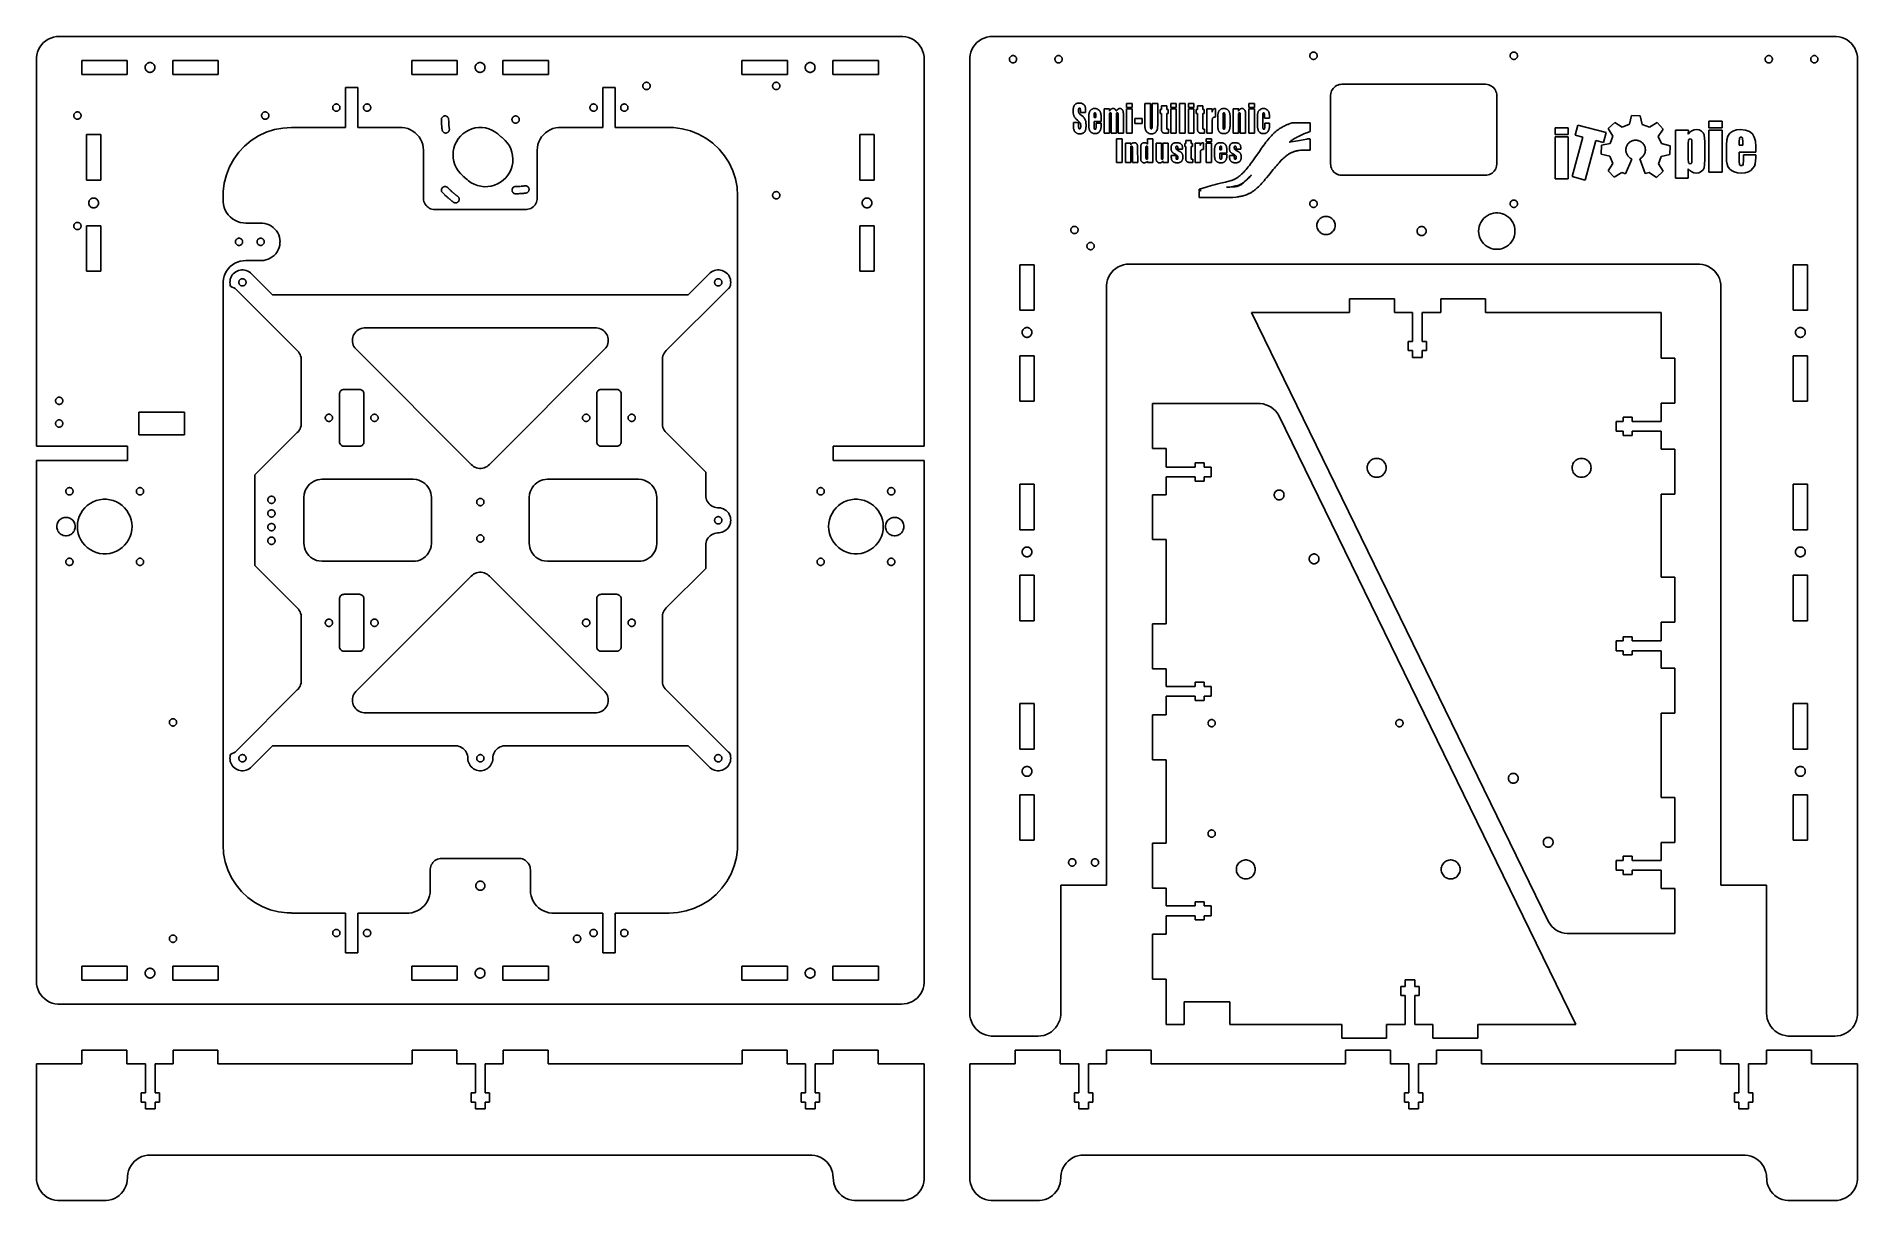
# Model space of a CAD drawing. Header units: metres. Extents: x -400 to 400, y -76 to 435.
import ezdxf

# ---------------------------------------------------------------- set-up
doc = ezdxf.new("R2010")
doc.units = ezdxf.units.M

msp = doc.modelspace()

# ---------------------------------------------------------------- linework, layer by layer
for p, q in [((-396.845, 432.29), (-397.705, 431.374)), ((-395.878, 433.09), (-396.845, 432.29)), ((-394.818, 433.763), (-395.878, 433.09)), ((-393.681, 434.298), (-394.818, 433.763)), ((-392.487, 434.686), (-393.681, 434.298)), ((-391.253, 434.921), (-392.487, 434.686)), ((-390, 435), (-391.253, 434.921)), ((-20, 435), (-390, 435)), ((-20, 434.98), (-20, 435)), ((-19.3721, 434.98), (-20, 434.98)), ((-18.1262, 434.823), (-19.3721, 434.98)), ((-16.9098, 434.511), (-18.1262, 434.823)), ((-15.7422, 434.048), (-16.9098, 434.511)), ((-14.6417, 433.443), (-15.7422, 434.048)), ((-13.6257, 432.705), (-14.6417, 433.443)), ((-12.7103, 431.845), (-13.6257, 432.705)), ((13.1545, 432.29), (12.2949, 431.374)), ((14.1221, 433.09), (13.1545, 432.29)), ((15.1824, 433.763), (14.1221, 433.09)), ((16.3187, 434.298), (15.1824, 433.763)), ((17.5131, 434.686), (16.3187, 434.298)), ((18.7467, 434.921), (17.5131, 434.686)), ((20, 435), (18.7467, 434.921)), ((390, 435), (20, 435)), ((390, 434.98), (390, 435)), ((390.628, 434.98), (390, 434.98)), ((391.874, 434.823), (390.628, 434.98)), ((393.09, 434.511), (391.874, 434.823)), ((394.258, 434.048), (393.09, 434.511)), ((395.358, 433.443), (394.258, 434.048)), ((396.374, 432.705), (395.358, 433.443)), ((397.29, 431.845), (396.374, 432.705)), ((-399.98, 425), (-400, 425)), ((-400, 425), (-400, 255)), ((-399.823, 426.874), (-399.98, 425.628)), ((-399.98, 425.628), (-399.98, 425)), ((-399.511, 428.09), (-399.823, 426.874)), ((-399.048, 429.258), (-399.511, 428.09)), ((-398.443, 430.358), (-399.048, 429.258)), ((-397.705, 431.374), (-398.443, 430.358)), ((-380.125, 418.25), (-380.125, 424.5)), ((-380.125, 424.5), (-360.125, 424.5)), ((-360.125, 424.5), (-360.125, 418.25)), ((-340.125, 418.25), (-340.125, 424.5)), ((-340.125, 424.5), (-320.125, 424.5)), ((-320.125, 424.5), (-320.125, 418.25)), ((-235.125, 418.25), (-235.125, 424.5)), ((-235.125, 424.5), (-215.125, 424.5)), ((-215.125, 424.5), (-215.125, 418.25)), ((-195.125, 418.25), (-195.125, 424.5)), ((-195.125, 424.5), (-175.125, 424.5)), ((-175.125, 424.5), (-175.125, 418.25)), ((-90.125, 418.25), (-90.125, 424.5)), ((-90.125, 424.5), (-70.125, 424.5)), ((-70.125, 424.5), (-70.125, 418.25)), ((-50.125, 418.25), (-50.125, 424.5)), ((-50.125, 424.5), (-30.125, 424.5)), ((-30.125, 424.5), (-30.125, 418.25)), ((-11.9098, 430.878), (-12.7103, 431.845)), ((-11.2369, 429.818), (-11.9098, 430.878)), ((-10.7022, 428.681), (-11.2369, 429.818)), ((-10.3142, 427.487), (-10.7022, 428.681)), ((-10.0788, 426.253), (-10.3142, 427.487)), ((-10, 425), (-10.0788, 426.253)), ((-10, 255), (-10, 425)), ((10.0197, 425), (10, 425)), ((10, 425), (10, 6)), ((10.1771, 426.874), (10.0197, 425.628)), ((10.0197, 425.628), (10.0197, 425)), ((10.4894, 428.09), (10.1771, 426.874)), ((10.9517, 429.258), (10.4894, 428.09)), ((11.5567, 430.358), (10.9517, 429.258)), ((12.2949, 431.374), (11.5567, 430.358)), ((27.4, 425), (27.4126, 425.201)), ((27.4126, 424.799), (27.4, 425)), ((27.4126, 425.201), (27.4503, 425.398)), ((27.4503, 424.602), (27.4126, 424.799)), ((27.4503, 425.398), (27.5124, 425.589)), ((27.5124, 424.411), (27.4503, 424.602)), ((27.5124, 425.589), (27.5979, 425.771)), ((27.5979, 424.229), (27.5124, 424.411)), ((27.5979, 425.771), (27.7056, 425.94)), ((27.7056, 424.06), (27.5979, 424.229)), ((27.7056, 425.94), (27.8337, 426.095)), ((27.8337, 423.905), (27.7056, 424.06)), ((27.8337, 426.095), (27.9801, 426.233)), ((27.9801, 426.233), (28.1427, 426.351)), ((28.1427, 426.351), (28.3188, 426.448)), ((28.3188, 426.448), (28.5056, 426.522)), ((28.5056, 426.522), (28.7002, 426.572)), ((28.7002, 426.572), (28.8995, 426.597)), ((28.8995, 426.597), (29.1005, 426.597)), ((29.1005, 426.597), (29.2998, 426.572)), ((29.2998, 426.572), (29.4944, 426.522)), ((29.4944, 426.522), (29.6812, 426.448)), ((29.6812, 426.448), (29.8573, 426.351)), ((29.8573, 426.351), (30.0199, 426.233)), ((30.0199, 426.233), (30.1663, 426.095)), ((30.1663, 426.095), (30.2944, 425.94)), ((30.2944, 424.06), (30.1663, 423.905)), ((30.2944, 425.94), (30.4021, 425.771)), ((30.4021, 424.229), (30.2944, 424.06)), ((30.4021, 425.771), (30.4876, 425.589)), ((30.4876, 424.411), (30.4021, 424.229)), ((30.4876, 425.589), (30.5497, 425.398)), ((30.5497, 424.602), (30.4876, 424.411)), ((30.5497, 425.398), (30.5874, 425.201)), ((30.5874, 424.799), (30.5497, 424.602)), ((30.5874, 425.201), (30.6, 425)), ((30.6, 425), (30.5874, 424.799)), ((47.4, 425), (47.4126, 425.201)), ((47.4126, 424.799), (47.4, 425)), ((47.4126, 425.201), (47.4503, 425.398)), ((47.4503, 424.602), (47.4126, 424.799)), ((47.4503, 425.398), (47.5123, 425.589)), ((47.5123, 424.411), (47.4503, 424.602)), ((47.5123, 425.589), (47.5979, 425.771)), ((47.5979, 424.229), (47.5123, 424.411)), ((47.5979, 425.771), (47.7056, 425.94)), ((47.7056, 424.06), (47.5979, 424.229)), ((47.7056, 425.94), (47.8336, 426.095)), ((47.8336, 423.905), (47.7056, 424.06)), ((47.8336, 426.095), (47.9801, 426.233)), ((47.9801, 426.233), (48.1427, 426.351)), ((48.1427, 426.351), (48.3187, 426.448)), ((48.3187, 426.448), (48.5056, 426.522)), ((48.5056, 426.522), (48.7002, 426.572)), ((48.7002, 426.572), (48.8995, 426.597)), ((48.8995, 426.597), (49.1005, 426.597)), ((49.1005, 426.597), (49.2998, 426.572)), ((49.2998, 426.572), (49.4944, 426.522)), ((49.4944, 426.522), (49.6812, 426.448)), ((49.6812, 426.448), (49.8573, 426.351)), ((49.8573, 426.351), (50.0199, 426.233)), ((50.0199, 426.233), (50.1663, 426.095)), ((50.1663, 426.095), (50.2944, 425.94)), ((50.2944, 424.06), (50.1663, 423.905)), ((50.2944, 425.94), (50.4021, 425.771)), ((50.4021, 424.229), (50.2944, 424.06)), ((50.4021, 425.771), (50.4876, 425.589)), ((50.4876, 424.411), (50.4021, 424.229)), ((50.4876, 425.589), (50.5497, 425.398)), ((50.5497, 424.602), (50.4876, 424.411)), ((50.5497, 425.398), (50.5874, 425.201)), ((50.5874, 424.799), (50.5497, 424.602)), ((50.5874, 425.201), (50.6, 425)), ((50.6, 425), (50.5874, 424.799)), ((159.4, 426.5), (159.413, 426.701)), ((159.413, 426.299), (159.4, 426.5)), ((159.413, 426.701), (159.45, 426.898)), ((159.45, 426.102), (159.413, 426.299)), ((159.45, 426.898), (159.512, 427.089)), ((159.512, 425.911), (159.45, 426.102)), ((159.512, 427.089), (159.598, 427.271)), ((159.598, 425.729), (159.512, 425.911)), ((159.598, 427.271), (159.706, 427.44)), ((159.706, 425.56), (159.598, 425.729)), ((159.706, 427.44), (159.834, 427.595)), ((159.834, 425.405), (159.706, 425.56)), ((159.834, 427.595), (159.98, 427.733)), ((159.98, 425.267), (159.834, 425.405)), ((159.98, 427.733), (160.143, 427.851)), ((160.143, 425.149), (159.98, 425.267)), ((160.143, 427.851), (160.319, 427.948)), ((160.319, 425.052), (160.143, 425.149)), ((160.319, 427.948), (160.506, 428.022)), ((160.506, 424.978), (160.319, 425.052)), ((160.506, 428.022), (160.7, 428.072)), ((160.7, 424.928), (160.506, 424.978)), ((160.7, 428.072), (160.9, 428.097)), ((160.9, 424.903), (160.7, 424.928)), ((160.9, 428.097), (161.1, 428.097)), ((161.1, 424.903), (160.9, 424.903)), ((161.1, 428.097), (161.3, 428.072)), ((161.3, 424.928), (161.1, 424.903)), ((161.3, 428.072), (161.494, 428.022)), ((161.494, 424.978), (161.3, 424.928)), ((161.494, 428.022), (161.681, 427.948)), ((161.681, 425.052), (161.494, 424.978)), ((161.681, 427.948), (161.857, 427.851)), ((161.857, 425.149), (161.681, 425.052)), ((161.857, 427.851), (162.02, 427.733)), ((162.02, 425.267), (161.857, 425.149)), ((162.02, 427.733), (162.166, 427.595)), ((162.166, 425.405), (162.02, 425.267)), ((162.166, 427.595), (162.294, 427.44)), ((162.294, 425.56), (162.166, 425.405)), ((162.294, 427.44), (162.402, 427.271)), ((162.402, 425.729), (162.294, 425.56)), ((162.402, 427.271), (162.488, 427.089)), ((162.488, 425.911), (162.402, 425.729)), ((162.488, 427.089), (162.55, 426.898)), ((162.55, 426.102), (162.488, 425.911)), ((162.55, 426.898), (162.587, 426.701)), ((162.587, 426.299), (162.55, 426.102)), ((162.587, 426.701), (162.6, 426.5)), ((162.6, 426.5), (162.587, 426.299)), ((247.4, 426.5), (247.413, 426.701)), ((247.413, 426.299), (247.4, 426.5)), ((247.413, 426.701), (247.45, 426.898)), ((247.45, 426.102), (247.413, 426.299)), ((247.45, 426.898), (247.512, 427.089)), ((247.512, 425.911), (247.45, 426.102)), ((247.512, 427.089), (247.598, 427.271)), ((247.598, 425.729), (247.512, 425.911)), ((247.598, 427.271), (247.706, 427.44)), ((247.706, 425.56), (247.598, 425.729)), ((247.706, 427.44), (247.834, 427.595)), ((247.834, 425.405), (247.706, 425.56)), ((247.834, 427.595), (247.98, 427.733)), ((247.98, 425.267), (247.834, 425.405)), ((247.98, 427.733), (248.143, 427.851)), ((248.143, 425.149), (247.98, 425.267)), ((248.143, 427.851), (248.319, 427.948)), ((248.319, 425.052), (248.143, 425.149)), ((248.319, 427.948), (248.506, 428.022)), ((248.506, 424.978), (248.319, 425.052)), ((248.506, 428.022), (248.7, 428.072)), ((248.7, 424.928), (248.506, 424.978)), ((248.7, 428.072), (248.9, 428.097)), ((248.9, 424.903), (248.7, 424.928)), ((248.9, 428.097), (249.1, 428.097)), ((249.1, 424.903), (248.9, 424.903)), ((249.1, 428.097), (249.3, 428.072)), ((249.3, 424.928), (249.1, 424.903)), ((249.3, 428.072), (249.494, 428.022)), ((249.494, 424.978), (249.3, 424.928)), ((249.494, 428.022), (249.681, 427.948)), ((249.681, 425.052), (249.494, 424.978)), ((249.681, 427.948), (249.857, 427.851)), ((249.857, 425.149), (249.681, 425.052)), ((249.857, 427.851), (250.02, 427.733)), ((250.02, 425.267), (249.857, 425.149)), ((250.02, 427.733), (250.166, 427.595)), ((250.166, 425.405), (250.02, 425.267)), ((250.166, 427.595), (250.294, 427.44)), ((250.294, 425.56), (250.166, 425.405)), ((250.294, 427.44), (250.402, 427.271)), ((250.402, 425.729), (250.294, 425.56)), ((250.402, 427.271), (250.488, 427.089)), ((250.488, 425.911), (250.402, 425.729)), ((250.488, 427.089), (250.55, 426.898)), ((250.55, 426.102), (250.488, 425.911)), ((250.55, 426.898), (250.587, 426.701)), ((250.587, 426.299), (250.55, 426.102)), ((250.587, 426.701), (250.6, 426.5)), ((250.6, 426.5), (250.587, 426.299)), ((359.4, 425), (359.413, 425.201)), ((359.413, 424.799), (359.4, 425)), ((359.413, 425.201), (359.45, 425.398)), ((359.45, 424.602), (359.413, 424.799)), ((359.45, 425.398), (359.512, 425.589)), ((359.512, 424.411), (359.45, 424.602)), ((359.512, 425.589), (359.598, 425.771)), ((359.598, 424.229), (359.512, 424.411)), ((359.598, 425.771), (359.706, 425.94)), ((359.706, 424.06), (359.598, 424.229)), ((359.706, 425.94), (359.834, 426.095)), ((359.834, 423.905), (359.706, 424.06)), ((359.834, 426.095), (359.98, 426.233)), ((359.98, 426.233), (360.143, 426.351)), ((360.143, 426.351), (360.319, 426.448)), ((360.319, 426.448), (360.506, 426.522)), ((360.506, 426.522), (360.7, 426.572)), ((360.7, 426.572), (360.9, 426.597)), ((360.9, 426.597), (361.1, 426.597)), ((361.1, 426.597), (361.3, 426.572)), ((361.3, 426.572), (361.494, 426.522)), ((361.494, 426.522), (361.681, 426.448)), ((361.681, 426.448), (361.857, 426.351)), ((361.857, 426.351), (362.02, 426.233)), ((362.02, 426.233), (362.166, 426.095)), ((362.166, 426.095), (362.294, 425.94)), ((362.294, 424.06), (362.166, 423.905)), ((362.294, 425.94), (362.402, 425.771)), ((362.402, 424.229), (362.294, 424.06)), ((362.402, 425.771), (362.488, 425.589)), ((362.488, 424.411), (362.402, 424.229)), ((362.488, 425.589), (362.55, 425.398)), ((362.55, 424.602), (362.488, 424.411)), ((362.55, 425.398), (362.587, 425.201)), ((362.587, 424.799), (362.55, 424.602)), ((362.587, 425.201), (362.6, 425)), ((362.6, 425), (362.587, 424.799)), ((379.4, 425), (379.413, 425.201)), ((379.413, 424.799), (379.4, 425)), ((379.413, 425.201), (379.45, 425.398)), ((379.45, 424.602), (379.413, 424.799)), ((379.45, 425.398), (379.512, 425.589)), ((379.512, 424.411), (379.45, 424.602)), ((379.512, 425.589), (379.598, 425.771)), ((379.598, 424.229), (379.512, 424.411)), ((379.598, 425.771), (379.706, 425.94)), ((379.706, 424.06), (379.598, 424.229)), ((379.706, 425.94), (379.834, 426.095)), ((379.834, 423.905), (379.706, 424.06)), ((379.834, 426.095), (379.98, 426.233)), ((379.98, 426.233), (380.143, 426.351)), ((380.143, 426.351), (380.319, 426.448)), ((380.319, 426.448), (380.506, 426.522)), ((380.506, 426.522), (380.7, 426.572)), ((380.7, 426.572), (380.9, 426.597)), ((380.9, 426.597), (381.1, 426.597)), ((381.1, 426.597), (381.3, 426.572)), ((381.3, 426.572), (381.494, 426.522)), ((381.494, 426.522), (381.681, 426.448)), ((381.681, 426.448), (381.857, 426.351)), ((381.857, 426.351), (382.02, 426.233)), ((382.02, 426.233), (382.166, 426.095)), ((382.166, 426.095), (382.294, 425.94)), ((382.294, 424.06), (382.166, 423.905)), ((382.294, 425.94), (382.402, 425.771)), ((382.402, 424.229), (382.294, 424.06)), ((382.402, 425.771), (382.488, 425.589)), ((382.488, 424.411), (382.402, 424.229)), ((382.488, 425.589), (382.55, 425.398)), ((382.55, 424.602), (382.488, 424.411)), ((382.55, 425.398), (382.587, 425.201)), ((382.587, 424.799), (382.55, 424.602)), ((382.587, 425.201), (382.6, 425)), ((382.6, 425), (382.587, 424.799)), ((398.09, 430.878), (397.29, 431.845)), ((398.763, 429.818), (398.09, 430.878)), ((399.298, 428.681), (398.763, 429.818)), ((399.686, 427.487), (399.298, 428.681)), ((399.921, 426.253), (399.686, 427.487)), ((400, 425), (399.921, 426.253)), ((400, 6), (400, 425)), ((-360.125, 418.25), (-380.125, 418.25)), ((-352.275, 421.375), (-352.258, 421.644)), ((-352.258, 421.106), (-352.275, 421.375)), ((-352.258, 421.644), (-352.207, 421.91)), ((-352.207, 420.84), (-352.258, 421.106)), ((-352.207, 421.91), (-352.124, 422.166)), ((-352.124, 420.584), (-352.207, 420.84)), ((-352.124, 422.166), (-352.009, 422.411)), ((-352.009, 420.339), (-352.124, 420.584)), ((-352.009, 422.411), (-351.864, 422.639)), ((-351.864, 420.111), (-352.009, 420.339)), ((-351.864, 422.639), (-351.692, 422.847)), ((-351.692, 419.903), (-351.864, 420.111)), ((-351.692, 422.847), (-351.495, 423.032)), ((-351.495, 419.718), (-351.692, 419.903)), ((-351.495, 423.032), (-351.277, 423.19)), ((-351.277, 419.56), (-351.495, 419.718)), ((-351.277, 423.19), (-351.04, 423.32)), ((-351.04, 419.43), (-351.277, 419.56)), ((-351.04, 423.32), (-350.789, 423.42)), ((-350.789, 419.33), (-351.04, 419.43)), ((-350.789, 423.42), (-350.528, 423.487)), ((-350.528, 419.263), (-350.789, 419.33)), ((-350.528, 423.487), (-350.26, 423.521)), ((-350.26, 419.229), (-350.528, 419.263)), ((-350.26, 423.521), (-349.99, 423.521)), ((-349.99, 419.229), (-350.26, 419.229)), ((-349.99, 423.521), (-349.722, 423.487)), ((-349.722, 419.263), (-349.99, 419.229)), ((-349.722, 423.487), (-349.461, 423.42)), ((-349.461, 419.33), (-349.722, 419.263)), ((-349.461, 423.42), (-349.21, 423.32)), ((-349.21, 419.43), (-349.461, 419.33)), ((-349.21, 423.32), (-348.973, 423.19)), ((-348.973, 419.56), (-349.21, 419.43)), ((-348.973, 423.19), (-348.755, 423.032)), ((-348.755, 419.718), (-348.973, 419.56)), ((-348.755, 423.032), (-348.558, 422.847)), ((-348.558, 419.903), (-348.755, 419.718)), ((-348.558, 422.847), (-348.386, 422.639)), ((-348.386, 420.111), (-348.558, 419.903)), ((-348.386, 422.639), (-348.241, 422.411)), ((-348.241, 420.339), (-348.386, 420.111)), ((-348.241, 422.411), (-348.126, 422.166)), ((-348.126, 420.584), (-348.241, 420.339)), ((-348.126, 422.166), (-348.043, 421.91)), ((-348.043, 420.84), (-348.126, 420.584)), ((-348.043, 421.91), (-347.992, 421.644)), ((-347.992, 421.106), (-348.043, 420.84)), ((-347.992, 421.644), (-347.975, 421.375)), ((-347.975, 421.375), (-347.992, 421.106)), ((-320.125, 418.25), (-340.125, 418.25)), ((-215.125, 418.25), (-235.125, 418.25)), ((-207.275, 421.375), (-207.258, 421.644)), ((-207.258, 421.106), (-207.275, 421.375)), ((-207.258, 421.644), (-207.207, 421.91)), ((-207.207, 420.84), (-207.258, 421.106)), ((-207.207, 421.91), (-207.124, 422.166)), ((-207.124, 420.584), (-207.207, 420.84)), ((-207.124, 422.166), (-207.009, 422.411)), ((-207.009, 420.339), (-207.124, 420.584)), ((-207.009, 422.411), (-206.864, 422.639)), ((-206.864, 420.111), (-207.009, 420.339)), ((-206.864, 422.639), (-206.692, 422.847)), ((-206.692, 419.903), (-206.864, 420.111)), ((-206.692, 422.847), (-206.495, 423.032)), ((-206.495, 419.718), (-206.692, 419.903)), ((-206.495, 423.032), (-206.277, 423.19)), ((-206.277, 419.56), (-206.495, 419.718)), ((-206.277, 423.19), (-206.04, 423.32)), ((-206.04, 419.43), (-206.277, 419.56)), ((-206.04, 423.32), (-205.789, 423.42)), ((-205.789, 419.33), (-206.04, 419.43)), ((-205.789, 423.42), (-205.528, 423.487)), ((-205.528, 419.263), (-205.789, 419.33)), ((-205.528, 423.487), (-205.26, 423.521)), ((-205.26, 419.229), (-205.528, 419.263)), ((-205.26, 423.521), (-204.99, 423.521)), ((-204.99, 419.229), (-205.26, 419.229)), ((-204.99, 423.521), (-204.722, 423.487)), ((-204.722, 419.263), (-204.99, 419.229)), ((-204.722, 423.487), (-204.461, 423.42)), ((-204.461, 419.33), (-204.722, 419.263)), ((-204.461, 423.42), (-204.21, 423.32)), ((-204.21, 419.43), (-204.461, 419.33)), ((-204.21, 423.32), (-203.973, 423.19)), ((-203.973, 419.56), (-204.21, 419.43)), ((-203.973, 423.19), (-203.755, 423.032)), ((-203.755, 419.718), (-203.973, 419.56)), ((-203.755, 423.032), (-203.558, 422.847)), ((-203.558, 419.903), (-203.755, 419.718)), ((-203.558, 422.847), (-203.386, 422.639)), ((-203.386, 420.111), (-203.558, 419.903)), ((-203.386, 422.639), (-203.241, 422.411)), ((-203.241, 420.339), (-203.386, 420.111)), ((-203.241, 422.411), (-203.126, 422.166)), ((-203.126, 420.584), (-203.241, 420.339)), ((-203.126, 422.166), (-203.043, 421.91)), ((-203.043, 420.84), (-203.126, 420.584)), ((-203.043, 421.91), (-202.992, 421.644)), ((-202.992, 421.106), (-203.043, 420.84)), ((-202.992, 421.644), (-202.975, 421.375)), ((-202.975, 421.375), (-202.992, 421.106)), ((-175.125, 418.25), (-195.125, 418.25)), ((-70.125, 418.25), (-90.125, 418.25)), ((-62.275, 421.375), (-62.2581, 421.644)), ((-62.2581, 421.106), (-62.275, 421.375)), ((-62.2581, 421.644), (-62.2075, 421.91)), ((-62.2075, 420.84), (-62.2581, 421.106)), ((-62.2075, 421.91), (-62.124, 422.166)), ((-62.124, 420.584), (-62.2075, 420.84)), ((-62.124, 422.166), (-62.0091, 422.411)), ((-62.0091, 420.339), (-62.124, 420.584)), ((-62.0091, 422.411), (-61.8644, 422.639)), ((-61.8644, 420.111), (-62.0091, 420.339)), ((-61.8644, 422.639), (-61.6923, 422.847)), ((-61.6923, 419.903), (-61.8644, 420.111)), ((-61.6923, 422.847), (-61.4955, 423.032)), ((-61.4955, 419.718), (-61.6923, 419.903)), ((-61.4955, 423.032), (-61.277, 423.19)), ((-61.277, 419.56), (-61.4955, 419.718)), ((-61.277, 423.19), (-61.0404, 423.32)), ((-61.0404, 419.43), (-61.277, 419.56)), ((-61.0404, 423.32), (-60.7894, 423.42)), ((-60.7894, 419.33), (-61.0404, 419.43)), ((-60.7894, 423.42), (-60.5279, 423.487)), ((-60.5279, 419.263), (-60.7894, 419.33)), ((-60.5279, 423.487), (-60.26, 423.521)), ((-60.26, 419.229), (-60.5279, 419.263)), ((-60.26, 423.521), (-59.99, 423.521)), ((-59.99, 419.229), (-60.26, 419.229)), ((-59.99, 423.521), (-59.7221, 423.487)), ((-59.7221, 419.263), (-59.99, 419.229)), ((-59.7221, 423.487), (-59.4606, 423.42)), ((-59.4606, 419.33), (-59.7221, 419.263)), ((-59.4606, 423.42), (-59.2096, 423.32)), ((-59.2096, 419.43), (-59.4606, 419.33)), ((-59.2096, 423.32), (-58.973, 423.19)), ((-58.973, 419.56), (-59.2096, 419.43)), ((-58.973, 423.19), (-58.7545, 423.032)), ((-58.7545, 419.718), (-58.973, 419.56)), ((-58.7545, 423.032), (-58.5577, 422.847)), ((-58.5577, 419.903), (-58.7545, 419.718)), ((-58.5577, 422.847), (-58.3856, 422.639)), ((-58.3856, 420.111), (-58.5577, 419.903)), ((-58.3856, 422.639), (-58.241, 422.411)), ((-58.241, 420.339), (-58.3856, 420.111)), ((-58.241, 422.411), (-58.126, 422.166)), ((-58.126, 420.584), (-58.241, 420.339)), ((-58.126, 422.166), (-58.0426, 421.91)), ((-58.0426, 420.84), (-58.126, 420.584)), ((-58.0426, 421.91), (-57.992, 421.644)), ((-57.992, 421.106), (-58.0426, 420.84)), ((-57.992, 421.644), (-57.975, 421.375)), ((-57.975, 421.375), (-57.992, 421.106)), ((-30.125, 418.25), (-50.125, 418.25)), ((27.9801, 423.767), (27.8337, 423.905)), ((28.1427, 423.649), (27.9801, 423.767)), ((28.3188, 423.552), (28.1427, 423.649)), ((28.5056, 423.478), (28.3188, 423.552)), ((28.7002, 423.428), (28.5056, 423.478)), ((28.8995, 423.403), (28.7002, 423.428)), ((29.1005, 423.403), (28.8995, 423.403)), ((29.2998, 423.428), (29.1005, 423.403)), ((29.4944, 423.478), (29.2998, 423.428)), ((29.6812, 423.552), (29.4944, 423.478)), ((29.8573, 423.649), (29.6812, 423.552)), ((30.0199, 423.767), (29.8573, 423.649)), ((30.1663, 423.905), (30.0199, 423.767)), ((47.9801, 423.767), (47.8336, 423.905)), ((48.1427, 423.649), (47.9801, 423.767)), ((48.3187, 423.552), (48.1427, 423.649)), ((48.5056, 423.478), (48.3187, 423.552)), ((48.7002, 423.428), (48.5056, 423.478)), ((48.8995, 423.403), (48.7002, 423.428)), ((49.1005, 423.403), (48.8995, 423.403)), ((49.2998, 423.428), (49.1005, 423.403)), ((49.4944, 423.478), (49.2998, 423.428)), ((49.6812, 423.552), (49.4944, 423.478)), ((49.8573, 423.649), (49.6812, 423.552)), ((50.0199, 423.767), (49.8573, 423.649)), ((50.1663, 423.905), (50.0199, 423.767)), ((359.98, 423.767), (359.834, 423.905)), ((360.143, 423.649), (359.98, 423.767)), ((360.319, 423.552), (360.143, 423.649)), ((360.506, 423.478), (360.319, 423.552)), ((360.7, 423.428), (360.506, 423.478)), ((360.9, 423.403), (360.7, 423.428)), ((361.1, 423.403), (360.9, 423.403)), ((361.3, 423.428), (361.1, 423.403)), ((361.494, 423.478), (361.3, 423.428)), ((361.681, 423.552), (361.494, 423.478)), ((361.857, 423.649), (361.681, 423.552)), ((362.02, 423.767), (361.857, 423.649)), ((362.166, 423.905), (362.02, 423.767)), ((379.98, 423.767), (379.834, 423.905)), ((380.143, 423.649), (379.98, 423.767)), ((380.319, 423.552), (380.143, 423.649)), ((380.506, 423.478), (380.319, 423.552)), ((380.7, 423.428), (380.506, 423.478)), ((380.9, 423.403), (380.7, 423.428)), ((381.1, 423.403), (380.9, 423.403)), ((381.3, 423.428), (381.1, 423.403)), ((381.494, 423.478), (381.3, 423.428)), ((381.681, 423.552), (381.494, 423.478)), ((381.857, 423.649), (381.681, 423.552)), ((382.02, 423.767), (381.857, 423.649)), ((382.166, 423.905), (382.02, 423.767)), ((-264.25, 395), (-264.25, 412.5)), ((-264.25, 412.5), (-258.75, 412.5)), ((-258.75, 412.5), (-258.75, 395)), ((-151.25, 395), (-151.25, 412.5)), ((-151.25, 412.5), (-145.75, 412.5)), ((-145.75, 412.5), (-145.75, 395)), ((-133.6, 413.25), (-133.587, 413.451)), ((-133.587, 413.049), (-133.6, 413.25)), ((-133.587, 413.451), (-133.55, 413.648)), ((-133.55, 412.852), (-133.587, 413.049)), ((-133.55, 413.648), (-133.488, 413.839)), ((-133.488, 412.661), (-133.55, 412.852)), ((-133.488, 413.839), (-133.402, 414.021)), ((-133.402, 412.479), (-133.488, 412.661)), ((-133.402, 414.021), (-133.294, 414.19)), ((-133.294, 412.31), (-133.402, 412.479)), ((-133.294, 414.19), (-133.166, 414.345)), ((-133.166, 412.155), (-133.294, 412.31)), ((-133.166, 414.345), (-133.02, 414.483)), ((-133.02, 412.017), (-133.166, 412.155)), ((-133.02, 414.483), (-132.857, 414.601)), ((-132.857, 411.899), (-133.02, 412.017)), ((-132.857, 414.601), (-132.681, 414.698)), ((-132.681, 411.802), (-132.857, 411.899)), ((-132.681, 414.698), (-132.494, 414.772)), ((-132.494, 411.728), (-132.681, 411.802)), ((-132.494, 414.772), (-132.3, 414.822)), ((-132.3, 411.678), (-132.494, 411.728)), ((-132.3, 414.822), (-132.1, 414.847)), ((-132.1, 411.653), (-132.3, 411.678)), ((-132.1, 414.847), (-131.9, 414.847)), ((-131.9, 411.653), (-132.1, 411.653)), ((-131.9, 414.847), (-131.7, 414.822)), ((-131.7, 411.678), (-131.9, 411.653)), ((-131.7, 414.822), (-131.506, 414.772)), ((-131.506, 411.728), (-131.7, 411.678)), ((-131.506, 414.772), (-131.319, 414.698)), ((-131.319, 411.802), (-131.506, 411.728)), ((-131.319, 414.698), (-131.143, 414.601)), ((-131.143, 411.899), (-131.319, 411.802)), ((-131.143, 414.601), (-130.98, 414.483)), ((-130.98, 412.017), (-131.143, 411.899)), ((-130.98, 414.483), (-130.834, 414.345)), ((-130.834, 412.155), (-130.98, 412.017)), ((-130.834, 414.345), (-130.706, 414.19)), ((-130.706, 412.31), (-130.834, 412.155)), ((-130.706, 414.19), (-130.598, 414.021)), ((-130.598, 412.479), (-130.706, 412.31)), ((-130.598, 414.021), (-130.512, 413.839)), ((-130.512, 412.661), (-130.598, 412.479)), ((-130.512, 413.839), (-130.45, 413.648)), ((-130.45, 412.852), (-130.512, 412.661)), ((-130.45, 413.648), (-130.413, 413.451)), ((-130.413, 413.049), (-130.45, 412.852)), ((-130.413, 413.451), (-130.4, 413.25)), ((-130.4, 413.25), (-130.413, 413.049)), ((-76.6, 413.25), (-76.5874, 413.451)), ((-76.5874, 413.049), (-76.6, 413.25)), ((-76.5874, 413.451), (-76.5497, 413.648)), ((-76.5497, 412.852), (-76.5874, 413.049)), ((-76.5497, 413.648), (-76.4877, 413.839)), ((-76.4877, 412.661), (-76.5497, 412.852)), ((-76.4877, 413.839), (-76.4021, 414.021)), ((-76.4021, 412.479), (-76.4877, 412.661)), ((-76.4021, 414.021), (-76.2944, 414.19)), ((-76.2944, 412.31), (-76.4021, 412.479)), ((-76.2944, 414.19), (-76.1664, 414.345)), ((-76.1664, 412.155), (-76.2944, 412.31)), ((-76.1664, 414.345), (-76.0199, 414.483)), ((-76.0199, 412.017), (-76.1664, 412.155)), ((-76.0199, 414.483), (-75.8573, 414.601)), ((-75.8573, 411.899), (-76.0199, 412.017)), ((-75.8573, 414.601), (-75.6813, 414.698)), ((-75.6813, 411.802), (-75.8573, 411.899)), ((-75.6813, 414.698), (-75.4944, 414.772)), ((-75.4944, 411.728), (-75.6813, 411.802)), ((-75.4944, 414.772), (-75.2998, 414.822)), ((-75.2998, 411.678), (-75.4944, 411.728)), ((-75.2998, 414.822), (-75.1005, 414.847)), ((-75.1005, 411.653), (-75.2998, 411.678)), ((-75.1005, 414.847), (-74.8995, 414.847)), ((-74.8995, 411.653), (-75.1005, 411.653)), ((-74.8995, 414.847), (-74.7002, 414.822)), ((-74.7002, 411.678), (-74.8995, 411.653)), ((-74.7002, 414.822), (-74.5056, 414.772)), ((-74.5056, 411.728), (-74.7002, 411.678)), ((-74.5056, 414.772), (-74.3188, 414.698)), ((-74.3188, 411.802), (-74.5056, 411.728)), ((-74.3188, 414.698), (-74.1427, 414.601)), ((-74.1427, 411.899), (-74.3188, 411.802)), ((-74.1427, 414.601), (-73.9801, 414.483)), ((-73.9801, 412.017), (-74.1427, 411.899)), ((-73.9801, 414.483), (-73.8337, 414.345)), ((-73.8337, 412.155), (-73.9801, 412.017)), ((-73.8337, 414.345), (-73.7056, 414.19)), ((-73.7056, 412.31), (-73.8337, 412.155)), ((-73.7056, 414.19), (-73.5979, 414.021)), ((-73.5979, 412.479), (-73.7056, 412.31)), ((-73.5979, 414.021), (-73.5124, 413.839)), ((-73.5124, 412.661), (-73.5979, 412.479)), ((-73.5124, 413.839), (-73.4503, 413.648)), ((-73.4503, 412.852), (-73.5124, 412.661)), ((-73.4503, 413.648), (-73.4126, 413.451)), ((-73.4126, 413.049), (-73.4503, 412.852)), ((-73.4126, 413.451), (-73.4, 413.25)), ((-73.4, 413.25), (-73.4126, 413.049)), ((168.5, 409), (168.589, 409.937)), ((168.5, 379), (168.5, 409)), ((168.589, 409.937), (168.745, 410.545)), ((168.745, 410.545), (168.976, 411.129)), ((168.976, 411.129), (169.278, 411.679)), ((169.278, 411.679), (169.647, 412.187)), ((169.647, 412.187), (170.077, 412.645)), ((170.077, 412.645), (170.561, 413.045)), ((170.561, 413.045), (171.091, 413.382)), ((171.091, 413.382), (171.659, 413.649)), ((171.659, 413.649), (172.257, 413.843)), ((172.257, 413.843), (172.873, 413.961)), ((172.873, 413.961), (173.5, 414)), ((173.5, 414), (236.5, 414)), ((236.5, 414), (237.437, 413.911)), ((237.437, 413.911), (238.045, 413.755)), ((238.045, 413.755), (238.629, 413.524)), ((238.629, 413.524), (239.179, 413.222)), ((239.179, 413.222), (239.687, 412.853)), ((239.687, 412.853), (240.145, 412.423)), ((240.145, 412.423), (240.545, 411.939)), ((240.545, 411.939), (240.882, 411.409)), ((240.882, 411.409), (241.149, 410.841)), ((241.149, 410.841), (241.343, 410.243)), ((241.343, 410.243), (241.461, 409.627)), ((241.461, 409.627), (241.5, 409)), ((241.5, 409), (241.5, 379)), ((-383.6, 400.25), (-383.587, 400.451)), ((-383.587, 400.049), (-383.6, 400.25)), ((-383.587, 400.451), (-383.55, 400.648)), ((-383.55, 399.852), (-383.587, 400.049)), ((-383.55, 400.648), (-383.488, 400.839)), ((-383.488, 400.839), (-383.402, 401.021)), ((-383.402, 401.021), (-383.294, 401.19)), ((-383.294, 401.19), (-383.166, 401.345)), ((-383.166, 401.345), (-383.02, 401.483)), ((-383.02, 401.483), (-382.857, 401.601)), ((-382.857, 401.601), (-382.681, 401.698)), ((-382.681, 401.698), (-382.494, 401.772)), ((-382.494, 401.772), (-382.3, 401.822)), ((-382.3, 401.822), (-382.1, 401.847)), ((-382.1, 401.847), (-381.9, 401.847)), ((-381.9, 401.847), (-381.7, 401.822)), ((-381.7, 401.822), (-381.506, 401.772)), ((-381.506, 401.772), (-381.319, 401.698)), ((-381.319, 401.698), (-381.143, 401.601)), ((-381.143, 401.601), (-380.98, 401.483)), ((-380.98, 401.483), (-380.834, 401.345)), ((-380.834, 401.345), (-380.706, 401.19)), ((-380.706, 401.19), (-380.598, 401.021)), ((-380.598, 401.021), (-380.512, 400.839)), ((-380.512, 400.839), (-380.45, 400.648)), ((-380.45, 400.648), (-380.413, 400.451)), ((-380.413, 400.049), (-380.45, 399.852)), ((-380.413, 400.451), (-380.4, 400.25)), ((-380.4, 400.25), (-380.413, 400.049)), ((-301.1, 400.25), (-301.087, 400.451)), ((-301.087, 400.049), (-301.1, 400.25)), ((-301.087, 400.451), (-301.05, 400.648)), ((-301.05, 399.852), (-301.087, 400.049)), ((-301.05, 400.648), (-300.988, 400.839)), ((-300.988, 400.839), (-300.902, 401.021)), ((-300.902, 401.021), (-300.794, 401.19)), ((-300.794, 401.19), (-300.666, 401.345)), ((-300.666, 401.345), (-300.52, 401.483)), ((-300.52, 401.483), (-300.357, 401.601)), ((-300.357, 401.601), (-300.181, 401.698)), ((-300.181, 401.698), (-299.994, 401.772)), ((-299.994, 401.772), (-299.8, 401.822)), ((-299.8, 401.822), (-299.6, 401.847)), ((-299.6, 401.847), (-299.4, 401.847)), ((-299.4, 401.847), (-299.2, 401.822)), ((-299.2, 401.822), (-299.006, 401.772)), ((-299.006, 401.772), (-298.819, 401.698)), ((-298.819, 401.698), (-298.643, 401.601)), ((-298.643, 401.601), (-298.48, 401.483)), ((-298.48, 401.483), (-298.334, 401.345)), ((-298.334, 401.345), (-298.206, 401.19)), ((-298.206, 401.19), (-298.098, 401.021)), ((-298.098, 401.021), (-298.012, 400.839)), ((-298.012, 400.839), (-297.95, 400.648)), ((-297.95, 400.648), (-297.913, 400.451)), ((-297.913, 400.049), (-297.95, 399.852)), ((-297.913, 400.451), (-297.9, 400.25)), ((-297.9, 400.25), (-297.913, 400.049)), ((-269.85, 403.75), (-269.837, 403.951)), ((-269.837, 403.549), (-269.85, 403.75)), ((-269.837, 403.951), (-269.8, 404.148)), ((-269.8, 403.352), (-269.837, 403.549)), ((-269.8, 404.148), (-269.738, 404.339)), ((-269.738, 403.161), (-269.8, 403.352)), ((-269.738, 404.339), (-269.652, 404.521)), ((-269.652, 402.979), (-269.738, 403.161)), ((-269.652, 404.521), (-269.544, 404.69)), ((-269.544, 402.81), (-269.652, 402.979)), ((-269.544, 404.69), (-269.416, 404.845)), ((-269.416, 402.655), (-269.544, 402.81)), ((-269.416, 404.845), (-269.27, 404.983)), ((-269.27, 402.517), (-269.416, 402.655)), ((-269.27, 404.983), (-269.107, 405.101)), ((-269.107, 402.399), (-269.27, 402.517)), ((-269.107, 405.101), (-268.931, 405.198)), ((-268.931, 402.302), (-269.107, 402.399)), ((-268.931, 405.198), (-268.744, 405.272)), ((-268.744, 402.228), (-268.931, 402.302)), ((-268.744, 405.272), (-268.55, 405.322)), ((-268.55, 402.178), (-268.744, 402.228)), ((-268.55, 405.322), (-268.35, 405.347)), ((-268.35, 402.153), (-268.55, 402.178)), ((-268.35, 405.347), (-268.15, 405.347)), ((-268.15, 402.153), (-268.35, 402.153)), ((-268.15, 405.347), (-267.95, 405.322)), ((-267.95, 402.178), (-268.15, 402.153)), ((-267.95, 405.322), (-267.756, 405.272)), ((-267.756, 402.228), (-267.95, 402.178)), ((-267.756, 405.272), (-267.569, 405.198)), ((-267.569, 402.302), (-267.756, 402.228)), ((-267.569, 405.198), (-267.393, 405.101)), ((-267.393, 402.399), (-267.569, 402.302)), ((-267.393, 405.101), (-267.23, 404.983)), ((-267.23, 402.517), (-267.393, 402.399)), ((-267.23, 404.983), (-267.084, 404.845)), ((-267.084, 402.655), (-267.23, 402.517)), ((-267.084, 404.845), (-266.956, 404.69)), ((-266.956, 402.81), (-267.084, 402.655)), ((-266.956, 404.69), (-266.848, 404.521)), ((-266.848, 402.979), (-266.956, 402.81)), ((-266.848, 404.521), (-266.762, 404.339)), ((-266.762, 403.161), (-266.848, 402.979)), ((-266.762, 404.339), (-266.7, 404.148)), ((-266.7, 403.352), (-266.762, 403.161)), ((-266.7, 404.148), (-266.663, 403.951)), ((-266.663, 403.549), (-266.7, 403.352)), ((-266.663, 403.951), (-266.65, 403.75)), ((-266.65, 403.75), (-266.663, 403.549)), ((-256.35, 403.75), (-256.337, 403.951)), ((-256.337, 403.549), (-256.35, 403.75)), ((-256.337, 403.951), (-256.3, 404.148)), ((-256.3, 403.352), (-256.337, 403.549)), ((-256.3, 404.148), (-256.238, 404.339)), ((-256.238, 403.161), (-256.3, 403.352)), ((-256.238, 404.339), (-256.152, 404.521)), ((-256.152, 402.979), (-256.238, 403.161)), ((-256.152, 404.521), (-256.044, 404.69)), ((-256.044, 402.81), (-256.152, 402.979)), ((-256.044, 404.69), (-255.916, 404.845)), ((-255.916, 402.655), (-256.044, 402.81)), ((-255.916, 404.845), (-255.77, 404.983)), ((-255.77, 402.517), (-255.916, 402.655)), ((-255.77, 404.983), (-255.607, 405.101)), ((-255.607, 402.399), (-255.77, 402.517)), ((-255.607, 405.101), (-255.431, 405.198)), ((-255.431, 402.302), (-255.607, 402.399)), ((-255.431, 405.198), (-255.244, 405.272)), ((-255.244, 402.228), (-255.431, 402.302)), ((-255.244, 405.272), (-255.05, 405.322)), ((-255.05, 402.178), (-255.244, 402.228)), ((-255.05, 405.322), (-254.85, 405.347)), ((-254.85, 402.153), (-255.05, 402.178)), ((-254.85, 405.347), (-254.65, 405.347)), ((-254.65, 402.153), (-254.85, 402.153)), ((-254.65, 405.347), (-254.45, 405.322)), ((-254.45, 402.178), (-254.65, 402.153)), ((-254.45, 405.322), (-254.256, 405.272)), ((-254.256, 402.228), (-254.45, 402.178)), ((-254.256, 405.272), (-254.069, 405.198)), ((-254.069, 402.302), (-254.256, 402.228)), ((-254.069, 405.198), (-253.893, 405.101)), ((-253.893, 402.399), (-254.069, 402.302)), ((-253.893, 405.101), (-253.73, 404.983)), ((-253.73, 402.517), (-253.893, 402.399)), ((-253.73, 404.983), (-253.584, 404.845)), ((-253.584, 402.655), (-253.73, 402.517)), ((-253.584, 404.845), (-253.456, 404.69)), ((-253.456, 402.81), (-253.584, 402.655)), ((-253.456, 404.69), (-253.348, 404.521)), ((-253.348, 402.979), (-253.456, 402.81)), ((-253.348, 404.521), (-253.262, 404.339)), ((-253.262, 403.161), (-253.348, 402.979)), ((-253.262, 404.339), (-253.2, 404.148)), ((-253.2, 403.352), (-253.262, 403.161)), ((-253.2, 404.148), (-253.163, 403.951)), ((-253.163, 403.549), (-253.2, 403.352)), ((-253.163, 403.951), (-253.15, 403.75)), ((-253.15, 403.75), (-253.163, 403.549)), ((-221.181, 399.948), (-220.994, 400.022)), ((-220.994, 400.022), (-220.8, 400.072)), ((-220.8, 400.072), (-220.6, 400.097)), ((-220.6, 400.097), (-220.4, 400.097)), ((-220.4, 400.097), (-220.2, 400.072)), ((-220.2, 400.072), (-220.006, 400.022)), ((-220.006, 400.022), (-219.819, 399.948)), ((-190.151, 399.962), (-190.021, 400.013)), ((-190.021, 400.013), (-189.994, 400.022)), ((-189.994, 400.022), (-189.882, 400.054)), ((-189.882, 400.054), (-189.767, 400.078)), ((-189.767, 400.078), (-189.628, 400.095)), ((-189.628, 400.095), (-189.6, 400.097)), ((-189.6, 400.097), (-189.483, 400.1)), ((-189.483, 400.1), (-189.366, 400.094)), ((-189.366, 400.094), (-189.228, 400.077)), ((-189.228, 400.077), (-189.2, 400.072)), ((-189.2, 400.072), (-189.086, 400.045)), ((-189.086, 400.045), (-188.974, 400.011)), ((-188.974, 400.011), (-188.844, 399.959)), ((-156.85, 403.75), (-156.837, 403.951)), ((-156.837, 403.549), (-156.85, 403.75)), ((-156.837, 403.951), (-156.8, 404.148)), ((-156.8, 403.352), (-156.837, 403.549)), ((-156.8, 404.148), (-156.738, 404.339)), ((-156.738, 403.161), (-156.8, 403.352)), ((-156.738, 404.339), (-156.652, 404.521)), ((-156.652, 402.979), (-156.738, 403.161)), ((-156.652, 404.521), (-156.544, 404.69)), ((-156.544, 402.81), (-156.652, 402.979)), ((-156.544, 404.69), (-156.416, 404.845)), ((-156.416, 402.655), (-156.544, 402.81)), ((-156.416, 404.845), (-156.27, 404.983)), ((-156.27, 402.517), (-156.416, 402.655)), ((-156.27, 404.983), (-156.107, 405.101)), ((-156.107, 402.399), (-156.27, 402.517)), ((-156.107, 405.101), (-155.931, 405.198)), ((-155.931, 402.302), (-156.107, 402.399)), ((-155.931, 405.198), (-155.744, 405.272)), ((-155.744, 402.228), (-155.931, 402.302)), ((-155.744, 405.272), (-155.55, 405.322)), ((-155.55, 402.178), (-155.744, 402.228)), ((-155.55, 405.322), (-155.35, 405.347)), ((-155.35, 402.153), (-155.55, 402.178)), ((-155.35, 405.347), (-155.15, 405.347)), ((-155.15, 402.153), (-155.35, 402.153)), ((-155.15, 405.347), (-154.95, 405.322)), ((-154.95, 402.178), (-155.15, 402.153)), ((-154.95, 405.322), (-154.756, 405.272)), ((-154.756, 402.228), (-154.95, 402.178)), ((-154.756, 405.272), (-154.569, 405.198)), ((-154.569, 402.302), (-154.756, 402.228)), ((-154.569, 405.198), (-154.393, 405.101)), ((-154.393, 402.399), (-154.569, 402.302)), ((-154.393, 405.101), (-154.23, 404.983)), ((-154.23, 402.517), (-154.393, 402.399)), ((-154.23, 404.983), (-154.084, 404.845)), ((-154.084, 402.655), (-154.23, 402.517)), ((-154.084, 404.845), (-153.956, 404.69)), ((-153.956, 402.81), (-154.084, 402.655)), ((-153.956, 404.69), (-153.848, 404.521)), ((-153.848, 402.979), (-153.956, 402.81)), ((-153.848, 404.521), (-153.762, 404.339)), ((-153.762, 403.161), (-153.848, 402.979)), ((-153.762, 404.339), (-153.7, 404.148)), ((-153.7, 403.352), (-153.762, 403.161)), ((-153.7, 404.148), (-153.663, 403.951)), ((-153.663, 403.549), (-153.7, 403.352)), ((-153.663, 403.951), (-153.65, 403.75)), ((-153.65, 403.75), (-153.663, 403.549)), ((-143.35, 403.75), (-143.337, 403.951)), ((-143.337, 403.549), (-143.35, 403.75)), ((-143.337, 403.951), (-143.3, 404.148)), ((-143.3, 403.352), (-143.337, 403.549)), ((-143.3, 404.148), (-143.238, 404.339)), ((-143.238, 403.161), (-143.3, 403.352)), ((-143.238, 404.339), (-143.152, 404.521)), ((-143.152, 402.979), (-143.238, 403.161)), ((-143.152, 404.521), (-143.044, 404.69)), ((-143.044, 402.81), (-143.152, 402.979)), ((-143.044, 404.69), (-142.916, 404.845)), ((-142.916, 402.655), (-143.044, 402.81)), ((-142.916, 404.845), (-142.77, 404.983)), ((-142.77, 402.517), (-142.916, 402.655)), ((-142.77, 404.983), (-142.607, 405.101)), ((-142.607, 402.399), (-142.77, 402.517)), ((-142.607, 405.101), (-142.431, 405.198)), ((-142.431, 402.302), (-142.607, 402.399)), ((-142.431, 405.198), (-142.244, 405.272)), ((-142.244, 402.228), (-142.431, 402.302)), ((-142.244, 405.272), (-142.05, 405.322)), ((-142.05, 402.178), (-142.244, 402.228)), ((-142.05, 405.322), (-141.85, 405.347)), ((-141.85, 402.153), (-142.05, 402.178)), ((-141.85, 405.347), (-141.65, 405.347)), ((-141.65, 402.153), (-141.85, 402.153)), ((-141.65, 405.347), (-141.45, 405.322)), ((-141.45, 402.178), (-141.65, 402.153)), ((-141.45, 405.322), (-141.256, 405.272)), ((-141.256, 402.228), (-141.45, 402.178)), ((-141.256, 405.272), (-141.069, 405.198)), ((-141.069, 402.302), (-141.256, 402.228)), ((-141.069, 405.198), (-140.893, 405.101)), ((-140.893, 402.399), (-141.069, 402.302)), ((-140.893, 405.101), (-140.73, 404.983)), ((-140.73, 402.517), (-140.893, 402.399)), ((-140.73, 404.983), (-140.584, 404.845)), ((-140.584, 402.655), (-140.73, 402.517)), ((-140.584, 404.845), (-140.456, 404.69)), ((-140.456, 402.81), (-140.584, 402.655)), ((-140.456, 404.69), (-140.348, 404.521)), ((-140.348, 402.979), (-140.456, 402.81)), ((-140.348, 404.521), (-140.262, 404.339)), ((-140.262, 403.161), (-140.348, 402.979)), ((-140.262, 404.339), (-140.2, 404.148)), ((-140.2, 403.352), (-140.262, 403.161)), ((-140.2, 404.148), (-140.163, 403.951)), ((-140.163, 403.549), (-140.2, 403.352)), ((-140.163, 403.951), (-140.15, 403.75)), ((-140.15, 403.75), (-140.163, 403.549)), ((55.4481, 402.155), (55.45, 402.601)), ((55.4495, 401.769), (55.4481, 402.155)), ((55.459, 401.436), (55.4495, 401.769)), ((55.45, 402.601), (55.4546, 402.831)), ((55.4546, 402.831), (55.4636, 403.053)), ((55.4835, 401.138), (55.459, 401.436)), ((55.4636, 403.053), (55.478, 403.259)), ((55.478, 403.259), (55.4983, 403.449)), ((55.5017, 401.001), (55.4835, 401.138)), ((55.4983, 403.449), (55.5242, 403.622)), ((55.5242, 400.871), (55.5017, 401.001)), ((55.5242, 403.622), (55.5559, 403.778)), ((55.5798, 400.631), (55.5242, 400.871)), ((55.5559, 403.778), (55.5933, 403.919)), ((55.6438, 400.407), (55.5798, 400.631)), ((55.5933, 403.919), (55.6349, 404.047)), ((55.6349, 404.047), (55.7255, 404.282)), ((55.7097, 400.188), (55.6438, 400.407)), ((55.7799, 399.98), (55.7097, 400.188)), ((55.7255, 404.282), (55.8203, 404.509)), ((55.8203, 404.509), (55.8722, 404.619)), ((55.8722, 404.619), (55.9294, 404.724)), ((55.9294, 404.724), (55.9935, 404.823)), ((55.9935, 404.823), (56.0646, 404.916)), ((56.0646, 404.916), (56.1429, 405.003)), ((56.1429, 405.003), (56.2282, 405.083)), ((56.2282, 405.083), (56.3205, 405.157)), ((56.3205, 405.157), (56.4181, 405.227)), ((56.4181, 405.227), (56.622, 405.359)), ((56.622, 405.359), (56.8301, 405.485)), ((56.8301, 405.485), (56.9376, 405.544)), ((56.9376, 405.544), (57.049, 405.596)), ((57.049, 405.596), (57.1655, 405.64)), ((57.1655, 405.64), (57.2874, 405.677)), ((57.2874, 405.677), (57.4148, 405.705)), ((57.4148, 405.705), (57.5473, 405.725)), ((57.5473, 405.725), (57.6852, 405.738)), ((57.6852, 405.738), (57.828, 405.744)), ((57.7554, 402.874), (57.7499, 402.716)), ((57.7499, 402.716), (57.75, 402.336)), ((57.75, 402.336), (57.7562, 402.137)), ((57.7697, 403.01), (57.7554, 402.874)), ((57.7562, 402.137), (57.7723, 401.961)), ((57.7934, 403.125), (57.7697, 403.01)), ((57.7723, 401.961), (57.799, 401.811)), ((57.8259, 403.22), (57.7934, 403.125)), ((57.799, 401.811), (57.8353, 401.686)), ((57.863, 403.305), (57.8259, 403.22)), ((57.828, 405.744), (58.1261, 405.747)), ((57.8353, 401.686), (57.8765, 401.575)), ((57.9017, 403.386), (57.863, 403.305)), ((57.8765, 401.575), (57.9208, 401.464)), ((57.9449, 403.457), (57.9017, 403.386)), ((57.9208, 401.464), (57.9487, 401.407)), ((57.9695, 403.485), (57.9449, 403.457)), ((57.9487, 401.407), (57.9835, 401.348)), ((57.9964, 403.509), (57.9695, 403.485)), ((57.9835, 401.348), (58.0272, 401.286)), ((58.0255, 403.527), (57.9964, 403.509)), ((58.0568, 403.54), (58.0255, 403.527)), ((58.0272, 401.286), (58.0805, 401.222)), ((58.1254, 403.552), (58.0568, 403.54)), ((58.0805, 401.222), (58.2151, 401.084)), ((58.1969, 403.553), (58.1254, 403.552)), ((58.1261, 405.747), (58.4355, 405.744)), ((58.2659, 403.552), (58.1969, 403.553)), ((58.2151, 401.084), (58.399, 400.924)), ((58.3286, 403.543), (58.2659, 403.552)), ((58.382, 403.52), (58.3286, 403.543)), ((58.4259, 403.482), (58.382, 403.52)), ((58.399, 400.924), (59.1257, 400.328)), ((58.4608, 403.429), (58.4259, 403.482)), ((58.4355, 405.744), (58.5894, 405.737)), ((58.4908, 403.369), (58.4608, 403.429)), ((58.5195, 403.305), (58.4908, 403.369)), ((58.5443, 403.219), (58.5195, 403.305)), ((58.5626, 403.097), (58.5443, 403.219)), ((58.5736, 402.934), (58.5626, 403.097)), ((58.5784, 402.587), (58.5736, 402.934)), ((58.5784, 401.552), (58.5784, 402.587)), ((60.8618, 401.552), (58.5784, 401.552)), ((58.5894, 405.737), (58.7398, 405.723)), ((58.7398, 405.723), (58.8848, 405.701)), ((58.8848, 405.701), (59.0237, 405.67)), ((59.0237, 405.67), (59.1568, 405.63)), ((59.1257, 400.328), (59.3663, 400.124)), ((59.1568, 405.63), (59.284, 405.582)), ((59.284, 405.582), (59.4054, 405.525)), ((59.3663, 400.124), (59.5991, 399.918)), ((59.4054, 405.525), (59.5226, 405.461)), ((59.5226, 405.461), (59.7494, 405.323)), ((59.7494, 405.323), (59.9711, 405.18)), ((59.9711, 405.18), (60.076, 405.105)), ((60.076, 405.105), (60.1738, 405.028)), ((60.1738, 405.028), (60.2624, 404.945)), ((60.2624, 404.945), (60.3416, 404.859)), ((60.3416, 404.859), (60.4114, 404.767)), ((60.4114, 404.767), (60.4716, 404.671)), ((60.4716, 404.671), (60.5228, 404.571)), ((60.5228, 404.571), (60.5668, 404.467)), ((60.5668, 404.467), (60.6429, 404.254)), ((60.6429, 404.254), (60.7144, 404.033)), ((60.7144, 404.033), (60.7472, 403.911)), ((60.7472, 403.911), (60.7767, 403.774)), ((60.7767, 403.774), (60.8018, 403.62)), ((60.8018, 403.62), (60.8223, 403.447)), ((60.8223, 403.447), (60.8384, 403.255)), ((60.8384, 403.255), (60.8498, 403.044)), ((60.8498, 403.044), (60.8604, 402.595)), ((60.8604, 402.595), (60.8618, 401.552)), ((62.2969, 399.95), (62.3103, 400.366)), ((62.3103, 400.366), (62.3246, 400.568)), ((62.3246, 400.568), (62.3446, 400.757)), ((62.3446, 400.757), (62.3704, 400.934)), ((62.3704, 400.934), (62.4018, 401.099)), ((62.4018, 401.099), (62.4388, 401.252)), ((62.4388, 401.252), (62.4799, 401.396)), ((62.4799, 401.396), (62.5696, 401.668)), ((62.5696, 401.668), (62.6635, 401.934)), ((62.6635, 401.934), (62.715, 402.062)), ((62.715, 402.062), (62.772, 402.184)), ((62.772, 402.184), (62.836, 402.298)), ((62.836, 402.298), (62.9072, 402.405)), ((62.9072, 402.405), (62.9859, 402.504)), ((62.9859, 402.504), (63.0717, 402.595)), ((63.0717, 402.595), (63.1647, 402.678)), ((63.1647, 402.678), (63.2631, 402.756)), ((63.2631, 402.756), (63.4689, 402.901)), ((63.4689, 402.901), (63.6785, 403.041)), ((63.6785, 403.041), (63.7858, 403.105)), ((63.7858, 403.105), (63.8959, 403.163)), ((63.8959, 403.163), (64.0098, 403.212)), ((64.0098, 403.212), (64.1276, 403.252)), ((64.1276, 403.252), (64.2493, 403.283)), ((64.2493, 403.283), (64.3748, 403.305)), ((64.3748, 403.305), (64.5044, 403.319)), ((64.5044, 403.319), (64.6389, 403.326)), ((64.6389, 403.326), (64.9257, 403.329)), ((64.6579, 400.702), (64.6545, 400.243)), ((64.6545, 400.243), (64.6545, 399.366)), ((64.6651, 400.915), (64.6579, 400.702)), ((64.6772, 401.069), (64.6651, 400.915)), ((64.694, 401.171), (64.6772, 401.069)), ((64.7131, 401.244), (64.694, 401.171)), ((64.7338, 401.31), (64.7131, 401.244)), ((64.7623, 401.369), (64.7338, 401.31)), ((64.7818, 401.392), (64.7623, 401.369)), ((64.8052, 401.411), (64.7818, 401.392)), ((64.8324, 401.426), (64.8052, 401.411)), ((64.8635, 401.437), (64.8324, 401.426)), ((64.9356, 401.446), (64.8635, 401.437)), ((64.9257, 403.329), (65.2366, 403.326)), ((65.0114, 401.448), (64.9356, 401.446)), ((65.0813, 401.446), (65.0114, 401.448)), ((65.1416, 401.435), (65.0813, 401.446)), ((65.1678, 401.422), (65.1416, 401.435)), ((65.191, 401.405), (65.1678, 401.422)), ((65.2115, 401.382), (65.191, 401.405)), ((65.2292, 401.355), (65.2115, 401.382)), ((65.2571, 401.286), (65.2292, 401.355)), ((65.2366, 403.326), (65.3942, 403.317)), ((65.2796, 401.208), (65.2571, 401.286)), ((65.3004, 401.124), (65.2796, 401.208)), ((65.3188, 401.015), (65.3004, 401.124)), ((65.3321, 400.862), (65.3188, 401.015)), ((65.3401, 400.66), (65.3321, 400.862)), ((65.3438, 400.235), (65.3401, 400.66)), ((65.3438, 399.366), (65.3438, 400.235)), ((65.3942, 403.317), (65.5482, 403.301)), ((65.5482, 403.301), (65.6956, 403.274)), ((65.6956, 403.274), (65.8356, 403.236)), ((65.8356, 403.236), (65.9686, 403.188)), ((65.9686, 403.188), (66.0943, 403.128)), ((66.0943, 403.128), (66.213, 403.059)), ((66.213, 403.059), (66.3262, 402.981)), ((66.3262, 402.981), (66.5438, 402.813)), ((66.5438, 402.813), (66.7561, 402.638)), ((66.7561, 402.638), (66.8574, 402.547)), ((66.8574, 402.547), (66.9527, 402.45)), ((66.9527, 402.45), (67.0401, 402.346)), ((67.0401, 402.346), (67.1195, 402.236)), ((67.1195, 402.236), (67.1909, 402.118)), ((67.1909, 402.118), (67.2543, 401.994)), ((67.2543, 401.994), (67.31, 401.862)), ((67.31, 401.862), (67.3596, 401.726)), ((67.3596, 401.726), (67.4491, 401.444)), ((67.4491, 401.444), (67.5338, 401.155)), ((67.5338, 401.155), (67.5729, 401.001)), ((67.5729, 401.001), (67.6078, 400.837)), ((67.6078, 400.837), (67.6376, 400.659)), ((67.6376, 400.659), (67.6619, 400.466)), ((67.6619, 400.466), (67.6808, 400.259)), ((67.6808, 400.259), (67.6944, 400.038)), ((67.6944, 400.038), (67.707, 399.578)), ((69.0782, 392.514), (69.0782, 403.137)), ((69.0782, 403.137), (71.4084, 403.137)), ((71.368, 400.362), (71.3673, 392.514)), ((71.3719, 400.696), (71.368, 400.362)), ((71.3791, 400.884), (71.3719, 400.696)), ((71.3777, 402.379), (71.3724, 402.166)), ((71.3724, 402.166), (71.3753, 402.156)), ((71.3753, 402.156), (71.3803, 402.159)), ((71.4084, 403.137), (71.3777, 402.379)), ((71.3836, 400.962), (71.3791, 400.884)), ((71.3803, 402.159), (71.4634, 402.333)), ((71.3923, 401.037), (71.3836, 400.962)), ((71.4087, 401.107), (71.3923, 401.037)), ((71.4333, 401.17), (71.4087, 401.107)), ((71.4654, 401.229), (71.4333, 401.17)), ((71.4634, 402.333), (71.5562, 402.511)), ((71.5016, 401.284), (71.4654, 401.229)), ((71.539, 401.337), (71.5016, 401.284)), ((71.5783, 401.384), (71.539, 401.337)), ((71.5562, 402.511), (71.6073, 402.595)), ((71.621, 401.418), (71.5783, 401.384)), ((71.6073, 402.595), (71.6608, 402.674)), ((71.6679, 401.439), (71.621, 401.418)), ((71.6608, 402.674), (71.7164, 402.746)), ((71.7194, 401.447), (71.6679, 401.439)), ((71.7164, 402.746), (71.7742, 402.811)), ((71.7807, 401.448), (71.7194, 401.447)), ((71.7742, 402.811), (71.8956, 402.926)), ((71.854, 401.446), (71.7807, 401.448)), ((71.8914, 401.441), (71.854, 401.446)), ((71.9269, 401.431), (71.8914, 401.441)), ((71.8956, 402.926), (72.0215, 403.028)), ((71.9585, 401.414), (71.9269, 401.431)), ((71.9861, 401.391), (71.9585, 401.414)), ((72.0096, 401.362), (71.9861, 401.391)), ((72.0291, 401.326), (72.0096, 401.362)), ((72.0215, 403.028), (72.1487, 403.127)), ((72.0571, 401.238), (72.0291, 401.326)), ((72.0769, 401.136), (72.0571, 401.238)), ((72.0951, 401.023), (72.0769, 401.136)), ((72.1109, 400.858), (72.0951, 401.023)), ((72.1224, 400.598), (72.1109, 400.858)), ((72.1294, 400.234), (72.1224, 400.598)), ((72.1323, 399.436), (72.1294, 400.234)), ((72.1487, 403.127), (72.2138, 403.172)), ((72.2138, 403.172), (72.2803, 403.212)), ((72.2803, 403.212), (72.3491, 403.247)), ((72.3491, 403.247), (72.42, 403.275)), ((72.42, 403.275), (72.4933, 403.297)), ((72.4933, 403.297), (72.5685, 403.313)), ((72.5685, 403.313), (72.6467, 403.322)), ((72.6467, 403.322), (72.7314, 403.327)), ((72.7314, 403.327), (72.9371, 403.329)), ((72.9371, 403.329), (73.0648, 403.328)), ((73.0648, 403.328), (73.2048, 403.321)), ((73.2048, 403.321), (73.3503, 403.301)), ((73.3503, 403.301), (73.4228, 403.285)), ((73.4228, 403.285), (73.4942, 403.262)), ((73.4942, 403.262), (73.5636, 403.234)), ((73.5636, 403.234), (73.6308, 403.2)), ((73.6308, 403.2), (73.6961, 403.159)), ((73.6961, 403.159), (73.7591, 403.112)), ((73.7591, 403.112), (73.8202, 403.059)), ((73.8202, 403.059), (73.8791, 402.999)), ((73.8791, 402.999), (73.9359, 402.934)), ((73.9359, 402.934), (73.9906, 402.861)), ((73.9906, 402.861), (74.0937, 402.703)), ((74.0937, 402.703), (74.1878, 402.544)), ((74.1878, 402.544), (74.2728, 402.41)), ((74.2728, 402.41), (74.3114, 402.361)), ((74.3114, 402.361), (74.3479, 402.327)), ((74.3479, 402.327), (74.3816, 402.311)), ((74.3816, 402.311), (74.4133, 402.311)), ((74.4133, 402.311), (74.4432, 402.325)), ((74.4258, 400.293), (74.4217, 399.591)), ((74.435, 400.618), (74.4258, 400.293)), ((74.4502, 400.856), (74.435, 400.618)), ((74.4432, 402.325), (74.4714, 402.35)), ((74.4709, 401.014), (74.4502, 400.856)), ((74.4948, 401.128), (74.4709, 401.014)), ((74.4714, 402.35), (74.5253, 402.423)), ((74.5204, 401.232), (74.4948, 401.128)), ((74.5534, 401.323), (74.5204, 401.232)), ((74.5253, 402.423), (74.5779, 402.511)), ((74.5748, 401.36), (74.5534, 401.323)), ((74.6, 401.39), (74.5748, 401.36)), ((74.5779, 402.511), (74.6866, 402.674)), ((74.6288, 401.414), (74.6, 401.39)), ((74.6614, 401.43), (74.6288, 401.414)), ((74.6976, 401.44), (74.6614, 401.43)), ((74.6866, 402.674), (74.7434, 402.746)), ((74.7364, 401.446), (74.6976, 401.44)), ((74.8183, 401.448), (74.7364, 401.446)), ((74.7434, 402.746), (74.8016, 402.811)), ((74.8016, 402.811), (74.9227, 402.926)), ((74.8994, 401.446), (74.8183, 401.448)), ((74.9373, 401.44), (74.8994, 401.446)), ((74.9227, 402.926), (75.0467, 403.028)), ((74.9726, 401.43), (74.9373, 401.44)), ((75.0041, 401.413), (74.9726, 401.43)), ((75.032, 401.389), (75.0041, 401.413)), ((75.0562, 401.359), (75.032, 401.389)), ((75.0467, 403.028), (75.1718, 403.127)), ((75.0767, 401.322), (75.0562, 401.359)), ((75.1077, 401.23), (75.0767, 401.322)), ((75.1313, 401.124), (75.1077, 401.23)), ((75.1533, 401.009), (75.1313, 401.124)), ((75.1723, 400.85), (75.1533, 401.009)), ((75.1718, 403.127), (75.2355, 403.172)), ((75.1864, 400.612), (75.1723, 400.85)), ((75.1948, 400.288), (75.1864, 400.612)), ((75.1985, 399.59), (75.1948, 400.288)), ((75.2355, 403.172), (75.3004, 403.212)), ((75.3004, 403.212), (75.3669, 403.247)), ((75.3669, 403.247), (75.4352, 403.275)), ((75.4352, 403.275), (75.5051, 403.297)), ((75.5051, 403.297), (75.5768, 403.313)), ((75.5768, 403.313), (75.6504, 403.322)), ((75.6504, 403.322), (75.7267, 403.327)), ((75.7267, 403.327), (75.8922, 403.329)), ((75.8922, 403.329), (76.077, 403.326)), ((76.077, 403.326), (76.172, 403.32)), ((76.172, 403.32), (76.2654, 403.307)), ((76.2654, 403.307), (76.3549, 403.286)), ((76.3549, 403.286), (76.44, 403.257)), ((76.44, 403.257), (76.5209, 403.219)), ((76.5209, 403.219), (76.5973, 403.174)), ((76.5973, 403.174), (76.6697, 403.12)), ((76.6697, 403.12), (76.7389, 403.06)), ((76.7389, 403.06), (76.8716, 402.929)), ((76.8716, 402.929), (77.0011, 402.794)), ((77.0011, 402.794), (77.0622, 402.725)), ((77.0622, 402.725), (77.1188, 402.652)), ((77.1188, 402.652), (77.1698, 402.576)), ((77.1698, 402.576), (77.2148, 402.496)), ((77.2148, 402.496), (77.2539, 402.413)), ((77.2539, 402.413), (77.2871, 402.325)), ((77.2871, 402.325), (77.3147, 402.234)), ((77.3147, 402.234), (77.338, 402.141)), ((77.338, 402.141), (77.3768, 401.948)), ((77.3768, 401.948), (77.4132, 401.75)), ((77.4132, 401.75), (77.4447, 401.521)), ((77.4447, 401.521), (77.4679, 401.237)), ((77.4679, 401.237), (77.4816, 400.893)), ((77.4816, 400.893), (77.487, 400.511)), ((77.487, 400.511), (77.4879, 392.514)), ((78.8972, 403.786), (78.8972, 405.475)), ((78.8972, 405.475), (81.3268, 405.475)), ((81.3268, 403.786), (78.8972, 403.786)), ((78.8972, 392.514), (78.8972, 403.137)), ((78.8972, 403.137), (81.3268, 403.137)), ((81.3268, 405.475), (81.3268, 403.786)), ((81.3268, 403.137), (81.3268, 392.514)), ((86.9264, 397.562), (86.9264, 405.475)), ((86.9264, 405.475), (89.3853, 405.475)), ((89.3853, 405.475), (89.3853, 395.662)), ((90.0918, 395.816), (90.0918, 405.475)), ((90.0918, 405.475), (92.5506, 405.475)), ((92.5506, 405.475), (92.5506, 396.649)), ((93.6451, 401.2), (93.6451, 402.881)), ((93.6451, 402.881), (94.1533, 402.881)), ((94.1533, 401.2), (93.6451, 401.2)), ((94.1533, 402.881), (94.1533, 404.554)), ((94.1533, 404.554), (96.5185, 404.554)), ((94.1533, 395.628), (94.1533, 401.2)), ((96.5185, 404.554), (96.5185, 402.881)), ((96.5185, 402.881), (97.155, 402.881)), ((97.155, 401.2), (96.5185, 401.2)), ((96.5185, 401.2), (96.5185, 395.399)), ((97.155, 402.881), (97.155, 401.2)), ((98.2729, 403.786), (98.2729, 405.475)), ((98.2729, 405.475), (100.702, 405.475)), ((100.702, 403.786), (98.2729, 403.786)), ((98.2729, 392.514), (98.2729, 403.137)), ((98.2729, 403.137), (100.702, 403.137)), ((100.702, 405.475), (100.702, 403.786)), ((100.702, 403.137), (100.702, 392.514)), ((102.147, 392.514), (102.147, 405.475)), ((102.147, 405.475), (104.576, 405.475)), ((104.576, 405.475), (104.576, 392.514)), ((106.021, 403.786), (106.021, 405.475)), ((106.021, 405.475), (108.451, 405.475)), ((108.451, 403.786), (106.021, 403.786)), ((106.021, 392.514), (106.021, 403.137)), ((106.021, 403.137), (108.451, 403.137)), ((108.451, 405.475), (108.451, 403.786)), ((108.451, 403.137), (108.451, 392.514)), ((109.51, 401.2), (109.51, 402.881)), ((109.51, 402.881), (110.018, 402.881)), ((110.018, 401.2), (109.51, 401.2)), ((110.018, 402.881), (110.018, 404.554)), ((110.018, 404.554), (112.384, 404.554)), ((110.018, 395.628), (110.018, 401.2)), ((112.384, 404.554), (112.384, 402.881)), ((112.384, 402.881), (113.02, 402.881)), ((113.02, 401.2), (112.384, 401.2)), ((112.384, 401.2), (112.384, 395.399)), ((113.02, 402.881), (113.02, 401.2)), ((114.138, 392.514), (114.138, 403.137)), ((114.138, 403.137), (116.498, 403.137)), ((116.415, 401.89), (116.414, 401.805)), ((116.414, 401.805), (116.419, 401.799)), ((116.498, 403.137), (116.415, 401.89)), ((116.419, 401.799), (116.429, 401.816)), ((116.429, 401.816), (116.514, 402.059)), ((116.514, 402.059), (116.586, 402.252)), ((116.586, 402.252), (116.673, 402.46)), ((116.673, 402.46), (116.772, 402.662)), ((116.772, 402.662), (116.826, 402.754)), ((116.826, 402.754), (116.882, 402.839)), ((116.882, 402.839), (116.941, 402.916)), ((116.941, 402.916), (117.001, 402.986)), ((117.001, 402.986), (117.065, 403.049)), ((117.065, 403.049), (117.13, 403.104)), ((117.13, 403.104), (117.198, 403.152)), ((117.198, 403.152), (117.269, 403.192)), ((117.269, 403.192), (117.341, 403.225)), ((117.341, 403.225), (117.415, 403.252)), ((117.415, 403.252), (117.558, 403.289)), ((117.558, 403.289), (117.686, 403.309)), ((117.686, 403.309), (117.785, 403.319)), ((117.785, 403.319), (117.821, 403.321)), ((117.821, 403.321), (117.848, 403.315)), ((117.848, 403.315), (117.867, 403.294)), ((117.867, 403.294), (117.88, 403.25)), ((117.88, 403.25), (117.888, 403.177)), ((117.888, 403.177), (117.892, 403.066)), ((117.892, 403.066), (117.893, 402.706)), ((117.893, 402.706), (117.892, 399.854)), ((118.949, 399.684), (118.96, 400.126)), ((118.96, 400.126), (118.972, 400.339)), ((118.972, 400.339), (118.989, 400.538)), ((118.989, 400.538), (119.011, 400.724)), ((119.011, 400.724), (119.038, 400.897)), ((119.038, 400.897), (119.069, 401.056)), ((119.069, 401.056), (119.104, 401.206)), ((119.104, 401.206), (119.181, 401.488)), ((119.181, 401.488), (119.261, 401.763)), ((119.261, 401.763), (119.306, 401.897)), ((119.306, 401.897), (119.357, 402.025)), ((119.357, 402.025), (119.416, 402.146)), ((119.416, 402.146), (119.482, 402.261)), ((119.482, 402.261), (119.556, 402.369)), ((119.556, 402.369), (119.638, 402.47)), ((119.638, 402.47), (119.727, 402.565)), ((119.727, 402.565), (119.822, 402.655)), ((119.822, 402.655), (120.022, 402.825)), ((120.022, 402.825), (120.226, 402.99)), ((120.226, 402.99), (120.333, 403.065)), ((120.333, 403.065), (120.445, 403.133)), ((120.445, 403.133), (120.564, 403.191)), ((120.564, 403.191), (120.69, 403.238)), ((120.69, 403.238), (120.823, 403.275)), ((120.823, 403.275), (120.963, 403.301)), ((120.963, 403.301), (121.11, 403.317)), ((121.11, 403.317), (121.26, 403.326)), ((121.26, 403.326), (121.558, 403.329)), ((121.31, 400.718), (121.306, 400.298)), ((121.306, 400.298), (121.306, 395.328)), ((121.319, 400.915), (121.31, 400.718)), ((121.334, 401.061), (121.319, 400.915)), ((121.354, 401.161), (121.334, 401.061)), ((121.377, 401.236), (121.354, 401.161)), ((121.401, 401.305), (121.377, 401.236)), ((121.431, 401.365), (121.401, 401.305)), ((121.45, 401.39), (121.431, 401.365)), ((121.472, 401.41), (121.45, 401.39)), ((121.497, 401.425), (121.472, 401.41)), ((121.525, 401.436), (121.497, 401.425)), ((121.588, 401.446), (121.525, 401.436)), ((121.558, 403.329), (121.836, 403.327)), ((121.657, 401.448), (121.588, 401.446)), ((121.726, 401.446), (121.657, 401.448)), ((121.789, 401.436), (121.726, 401.446)), ((121.816, 401.425), (121.789, 401.436)), ((121.841, 401.41), (121.816, 401.425)), ((121.836, 403.327), (121.967, 403.322)), ((121.862, 401.39), (121.841, 401.41)), ((121.88, 401.365), (121.862, 401.39)), ((121.909, 401.305), (121.88, 401.365)), ((121.931, 401.236), (121.909, 401.305)), ((121.953, 401.157), (121.931, 401.236)), ((121.972, 401.032), (121.953, 401.157)), ((121.967, 403.322), (122.092, 403.311)), ((121.981, 400.934), (121.972, 401.032)), ((121.989, 400.783), (121.981, 400.934)), ((121.996, 400.207), (121.989, 400.783)), ((121.996, 395.231), (121.996, 400.207)), ((122.092, 403.311), (122.213, 403.294)), ((122.213, 403.294), (122.329, 403.271)), ((122.329, 403.271), (122.44, 403.24)), ((122.44, 403.24), (122.547, 403.203)), ((122.547, 403.203), (122.649, 403.16)), ((122.649, 403.16), (122.747, 403.111)), ((122.747, 403.111), (122.939, 403.005)), ((122.939, 403.005), (123.127, 402.896)), ((123.127, 402.896), (123.217, 402.838)), ((123.217, 402.838), (123.304, 402.778)), ((123.304, 402.778), (123.385, 402.714)), ((123.385, 402.714), (123.461, 402.645)), ((123.461, 402.645), (123.532, 402.573)), ((123.532, 402.573), (123.597, 402.496)), ((123.597, 402.496), (123.657, 402.416)), ((123.657, 402.416), (123.713, 402.333)), ((123.713, 402.333), (123.818, 402.16)), ((123.818, 402.16), (123.92, 401.987)), ((123.92, 401.987), (124.013, 401.812)), ((124.013, 401.812), (124.092, 401.634)), ((124.092, 401.634), (124.154, 401.454)), ((124.154, 401.454), (124.202, 401.272)), ((124.202, 401.272), (124.241, 401.088)), ((124.241, 401.088), (124.279, 400.894)), ((124.279, 400.894), (124.314, 400.641)), ((124.314, 400.641), (124.33, 400.469)), ((124.33, 400.469), (124.343, 400.23)), ((124.343, 400.23), (124.352, 399.889)), ((125.729, 392.514), (125.729, 403.137)), ((125.729, 403.137), (128.13, 403.137)), ((128.092, 400.444), (128.089, 399.828)), ((128.1, 400.729), (128.092, 400.444)), ((128.099, 402.403), (128.094, 402.197)), ((128.094, 402.197), (128.096, 402.187)), ((128.096, 402.187), (128.101, 402.19)), ((128.13, 403.137), (128.099, 402.403)), ((128.114, 400.936), (128.1, 400.729)), ((128.101, 402.19), (128.179, 402.36)), ((128.132, 401.073), (128.114, 400.936)), ((128.153, 401.172), (128.132, 401.073)), ((128.176, 401.262), (128.153, 401.172)), ((128.206, 401.34), (128.176, 401.262)), ((128.179, 402.36), (128.266, 402.532)), ((128.227, 401.372), (128.206, 401.34)), ((128.251, 401.398), (128.227, 401.372)), ((128.279, 401.418), (128.251, 401.398)), ((128.266, 402.532), (128.315, 402.615)), ((128.311, 401.433), (128.279, 401.418)), ((128.347, 401.441), (128.311, 401.433)), ((128.315, 402.615), (128.366, 402.691)), ((128.386, 401.446), (128.347, 401.441)), ((128.366, 402.691), (128.42, 402.761)), ((128.467, 401.448), (128.386, 401.446)), ((128.42, 402.761), (128.476, 402.825)), ((128.547, 401.446), (128.467, 401.448)), ((128.476, 402.825), (128.594, 402.937)), ((128.618, 401.435), (128.547, 401.446)), ((128.594, 402.937), (128.717, 403.036)), ((128.648, 401.422), (128.618, 401.435)), ((128.674, 401.405), (128.648, 401.422)), ((128.697, 401.382), (128.674, 401.405)), ((128.715, 401.355), (128.697, 401.382)), ((128.742, 401.286), (128.715, 401.355)), ((128.717, 403.036), (128.841, 403.132)), ((128.76, 401.208), (128.742, 401.286)), ((128.778, 401.122), (128.76, 401.208)), ((128.793, 401), (128.778, 401.122)), ((128.804, 400.813), (128.793, 401)), ((128.81, 400.554), (128.804, 400.813)), ((128.813, 399.993), (128.81, 400.554)), ((128.841, 403.132), (128.905, 403.176)), ((128.905, 403.176), (128.97, 403.215)), ((128.97, 403.215), (129.038, 403.249)), ((129.038, 403.249), (129.108, 403.276)), ((129.108, 403.276), (129.18, 403.298)), ((129.18, 403.298), (129.255, 403.313)), ((129.255, 403.313), (129.333, 403.322)), ((129.333, 403.322), (129.413, 403.327)), ((129.413, 403.327), (129.586, 403.329)), ((129.586, 403.329), (129.775, 403.326)), ((129.775, 403.326), (129.871, 403.32)), ((129.871, 403.32), (129.965, 403.307)), ((129.965, 403.307), (130.054, 403.287)), ((130.054, 403.287), (130.14, 403.259)), ((130.14, 403.259), (130.22, 403.222)), ((130.22, 403.222), (130.296, 403.177)), ((130.296, 403.177), (130.367, 403.124)), ((130.367, 403.124), (130.435, 403.065)), ((130.435, 403.065), (130.565, 402.937)), ((130.565, 402.937), (130.692, 402.805)), ((130.692, 402.805), (130.751, 402.736)), ((130.751, 402.736), (130.807, 402.664)), ((130.807, 402.664), (130.857, 402.588)), ((130.857, 402.588), (130.901, 402.508)), ((130.901, 402.508), (130.939, 402.423)), ((130.939, 402.423), (130.972, 402.335)), ((130.972, 402.335), (131, 402.242)), ((131, 402.242), (131.023, 402.146)), ((131.023, 402.146), (131.061, 401.948)), ((131.061, 401.948), (131.098, 401.744)), ((131.098, 401.744), (131.129, 401.506)), ((131.129, 401.506), (131.152, 401.208)), ((131.152, 401.208), (131.166, 400.843)), ((131.166, 400.843), (131.172, 400.437)), ((131.172, 400.437), (131.172, 392.514)), ((132.582, 403.786), (132.582, 405.475)), ((132.582, 405.475), (135.012, 405.475)), ((135.012, 403.786), (132.582, 403.786)), ((132.582, 392.514), (132.582, 403.137)), ((132.582, 403.137), (135.012, 403.137)), ((135.012, 405.475), (135.012, 403.786)), ((135.012, 403.137), (135.012, 392.514)), ((136.388, 399.984), (136.398, 400.384)), ((136.398, 400.384), (136.423, 400.752)), ((136.423, 400.752), (136.441, 400.915)), ((136.441, 400.915), (136.464, 401.064)), ((136.464, 401.064), (136.491, 401.2)), ((136.491, 401.2), (136.52, 401.326)), ((136.52, 401.326), (136.585, 401.56)), ((136.585, 401.56), (136.655, 401.789)), ((136.655, 401.789), (136.695, 401.901)), ((136.695, 401.901), (136.743, 402.011)), ((136.743, 402.011), (136.799, 402.118)), ((136.799, 402.118), (136.865, 402.222)), ((136.865, 402.222), (136.94, 402.323)), ((136.94, 402.323), (137.025, 402.42)), ((137.025, 402.42), (137.119, 402.515)), ((137.119, 402.515), (137.219, 402.608)), ((137.219, 402.608), (137.432, 402.789)), ((137.432, 402.789), (137.65, 402.965)), ((137.65, 402.965), (137.763, 403.046)), ((137.763, 403.046), (137.88, 403.119)), ((137.88, 403.119), (138.003, 403.181)), ((138.003, 403.181), (138.131, 403.232)), ((138.131, 403.232), (138.265, 403.271)), ((138.265, 403.271), (138.406, 403.299)), ((138.406, 403.299), (138.551, 403.317)), ((138.551, 403.317), (138.701, 403.326)), ((138.701, 403.326), (139.008, 403.329)), ((138.75, 400.788), (138.746, 400.429)), ((138.746, 400.429), (138.747, 395.144)), ((138.759, 400.958), (138.75, 400.788)), ((138.773, 401.087), (138.759, 400.958)), ((138.793, 401.178), (138.773, 401.087)), ((138.816, 401.248), (138.793, 401.178)), ((138.84, 401.313), (138.816, 401.248)), ((138.87, 401.37), (138.84, 401.313)), ((138.911, 401.412), (138.87, 401.37)), ((138.962, 401.437), (138.911, 401.412)), ((139.024, 401.446), (138.962, 401.437)), ((139.008, 403.329), (139.315, 403.326)), ((139.091, 401.448), (139.024, 401.446)), ((139.158, 401.446), (139.091, 401.448)), ((139.22, 401.435), (139.158, 401.446)), ((139.247, 401.423), (139.22, 401.435)), ((139.272, 401.407), (139.247, 401.423)), ((139.294, 401.385), (139.272, 401.407)), ((139.313, 401.359), (139.294, 401.385)), ((139.345, 401.294), (139.313, 401.359)), ((139.315, 403.326), (139.464, 403.317)), ((139.371, 401.22), (139.345, 401.294)), ((139.396, 401.141), (139.371, 401.22)), ((139.417, 401.045), (139.396, 401.141)), ((139.433, 400.917), (139.417, 401.045)), ((139.443, 400.755), (139.433, 400.917)), ((139.447, 400.422), (139.443, 400.755)), ((139.447, 399.126), (139.447, 400.422)), ((139.464, 403.317), (139.609, 403.3)), ((139.609, 403.3), (139.749, 403.272)), ((139.749, 403.272), (139.883, 403.232)), ((139.883, 403.232), (140.012, 403.182)), ((140.012, 403.182), (140.135, 403.121)), ((140.135, 403.121), (140.252, 403.049)), ((140.252, 403.049), (140.366, 402.968)), ((140.366, 402.968), (140.586, 402.793)), ((140.586, 402.793), (140.801, 402.612)), ((140.801, 402.612), (140.903, 402.518)), ((140.903, 402.518), (140.998, 402.42)), ((140.998, 402.42), (141.084, 402.316)), ((141.084, 402.316), (141.161, 402.206)), ((141.161, 402.206), (141.229, 402.09)), ((141.229, 402.09), (141.288, 401.969)), ((141.288, 401.969), (141.338, 401.842)), ((141.338, 401.842), (141.381, 401.71)), ((141.381, 401.71), (141.456, 401.44)), ((141.456, 401.44), (141.527, 401.155)), ((141.527, 401.155), (141.561, 400.989)), ((141.561, 400.989), (141.594, 400.793)), ((141.594, 400.793), (141.624, 400.554)), ((141.624, 400.554), (141.649, 400.228)), ((141.649, 400.228), (141.666, 399.768)), ((299.754, 396.532), (300.648, 400.325)), ((300.648, 400.325), (304.545, 400.167)), ((304.545, 400.167), (305.363, 396.388)), ((-383.488, 399.661), (-383.55, 399.852)), ((-383.402, 399.479), (-383.488, 399.661)), ((-383.294, 399.31), (-383.402, 399.479)), ((-383.166, 399.155), (-383.294, 399.31)), ((-383.02, 399.017), (-383.166, 399.155)), ((-382.857, 398.899), (-383.02, 399.017)), ((-382.681, 398.802), (-382.857, 398.899)), ((-382.494, 398.728), (-382.681, 398.802)), ((-382.3, 398.678), (-382.494, 398.728)), ((-382.1, 398.653), (-382.3, 398.678)), ((-381.9, 398.653), (-382.1, 398.653)), ((-381.7, 398.678), (-381.9, 398.653)), ((-381.506, 398.728), (-381.7, 398.678)), ((-381.319, 398.802), (-381.506, 398.728)), ((-381.143, 398.899), (-381.319, 398.802)), ((-380.98, 399.017), (-381.143, 398.899)), ((-380.834, 399.155), (-380.98, 399.017)), ((-380.706, 399.31), (-380.834, 399.155)), ((-380.598, 399.479), (-380.706, 399.31)), ((-380.512, 399.661), (-380.598, 399.479)), ((-380.45, 399.852), (-380.512, 399.661)), ((-302.453, 391.289), (-299.044, 392.893)), ((-300.988, 399.661), (-301.05, 399.852)), ((-300.902, 399.479), (-300.988, 399.661)), ((-300.794, 399.31), (-300.902, 399.479)), ((-300.666, 399.155), (-300.794, 399.31)), ((-300.52, 399.017), (-300.666, 399.155)), ((-300.357, 398.899), (-300.52, 399.017)), ((-300.181, 398.802), (-300.357, 398.899)), ((-299.994, 398.728), (-300.181, 398.802)), ((-299.8, 398.678), (-299.994, 398.728)), ((-299.6, 398.653), (-299.8, 398.678)), ((-299.4, 398.653), (-299.6, 398.653)), ((-299.2, 398.678), (-299.4, 398.653)), ((-299.006, 398.728), (-299.2, 398.678)), ((-299.044, 392.893), (-295.461, 394.057)), ((-298.819, 398.802), (-299.006, 398.728)), ((-298.643, 398.899), (-298.819, 398.802)), ((-298.48, 399.017), (-298.643, 398.899)), ((-298.334, 399.155), (-298.48, 399.017)), ((-298.206, 399.31), (-298.334, 399.155)), ((-298.098, 399.479), (-298.206, 399.31)), ((-298.012, 399.661), (-298.098, 399.479)), ((-297.95, 399.852), (-298.012, 399.661)), ((-295.461, 394.057), (-291.76, 394.763)), ((-291.76, 394.763), (-288, 395)), ((-288, 395), (-264.25, 395)), ((-258.75, 395), (-240, 395)), ((-240, 395), (-240, 394.98)), ((-240, 394.98), (-239.372, 394.98)), ((-239.372, 394.98), (-238.126, 394.823)), ((-238.126, 394.823), (-236.91, 394.511)), ((-236.91, 394.511), (-235.742, 394.048)), ((-235.742, 394.048), (-234.642, 393.443)), ((-234.642, 393.443), (-233.626, 392.705)), ((-233.626, 392.705), (-232.71, 391.845)), ((-222.1, 398.5), (-222.087, 398.701)), ((-222.087, 398.299), (-222.1, 398.5)), ((-222.095, 397.931), (-222.086, 398.132)), ((-222.079, 397.731), (-222.095, 397.931)), ((-222.087, 398.701), (-222.05, 398.898)), ((-222.071, 398.216), (-222.087, 398.299)), ((-222.086, 398.132), (-222.071, 398.216)), ((-222.08, 397.362), (-222.075, 397.563)), ((-222.061, 397.162), (-222.08, 397.362)), ((-222.061, 397.647), (-222.079, 397.731)), ((-222.075, 397.563), (-222.061, 397.647)), ((-222.042, 397.079), (-222.061, 397.162)), ((-222.055, 396.794), (-222.053, 396.995)), ((-222.032, 396.594), (-222.055, 396.794)), ((-222.053, 396.995), (-222.042, 397.079)), ((-222.05, 398.898), (-221.988, 399.089)), ((-222.012, 396.511), (-222.032, 396.594)), ((-222.022, 396.427), (-222.012, 396.511)), ((-222.021, 396.226), (-222.022, 396.427)), ((-221.994, 396.027), (-222.021, 396.226)), ((-221.972, 395.944), (-221.994, 396.027)), ((-221.988, 399.089), (-221.902, 399.271)), ((-221.981, 395.86), (-221.972, 395.944)), ((-221.976, 395.659), (-221.981, 395.86)), ((-221.946, 395.46), (-221.976, 395.659)), ((-221.923, 395.378), (-221.946, 395.46)), ((-221.93, 395.293), (-221.923, 395.378)), ((-221.921, 395.092), (-221.93, 395.293)), ((-221.888, 394.894), (-221.921, 395.092)), ((-221.902, 399.271), (-221.794, 399.44)), ((-221.863, 394.813), (-221.888, 394.894)), ((-221.869, 394.728), (-221.863, 394.813)), ((-221.857, 394.527), (-221.869, 394.728)), ((-221.82, 394.33), (-221.857, 394.527)), ((-221.794, 394.248), (-221.82, 394.33)), ((-221.798, 394.163), (-221.794, 394.248)), ((-221.783, 393.963), (-221.798, 394.163)), ((-221.794, 399.44), (-221.666, 399.595)), ((-221.742, 393.766), (-221.783, 393.963)), ((-221.678, 393.576), (-221.742, 393.766)), ((-221.589, 393.395), (-221.678, 393.576)), ((-221.666, 399.595), (-221.52, 399.733)), ((-221.479, 393.227), (-221.589, 393.395)), ((-221.52, 399.733), (-221.357, 399.851)), ((-221.349, 393.074), (-221.479, 393.227)), ((-221.357, 399.851), (-221.181, 399.948)), ((-221.201, 392.939), (-221.349, 393.074)), ((-221.037, 392.823), (-221.201, 392.939)), ((-220.859, 392.729), (-221.037, 392.823)), ((-220.671, 392.657), (-220.859, 392.729)), ((-220.476, 392.61), (-220.671, 392.657)), ((-220.276, 392.588), (-220.476, 392.61)), ((-220.076, 392.59), (-220.276, 392.588)), ((-219.877, 392.618), (-220.076, 392.59)), ((-219.683, 392.671), (-219.877, 392.618)), ((-219.819, 399.948), (-219.643, 399.851)), ((-219.497, 392.748), (-219.683, 392.671)), ((-219.643, 399.851), (-219.48, 399.733)), ((-219.322, 392.847), (-219.497, 392.748)), ((-219.48, 399.733), (-219.334, 399.595)), ((-219.334, 399.595), (-219.206, 399.44)), ((-219.161, 392.967), (-219.322, 392.847)), ((-219.206, 399.44), (-219.098, 399.271)), ((-219.017, 393.107), (-219.161, 392.967)), ((-219.098, 399.271), (-219.012, 399.089)), ((-218.891, 393.263), (-219.017, 393.107)), ((-219.012, 399.089), (-218.95, 398.898)), ((-218.95, 398.898), (-218.913, 398.701)), ((-218.913, 398.299), (-218.923, 398.243)), ((-218.923, 398.243), (-218.912, 398.187)), ((-218.905, 397.786), (-218.914, 397.73)), ((-218.914, 397.73), (-218.902, 397.674)), ((-218.913, 398.701), (-218.9, 398.5)), ((-218.9, 398.5), (-218.913, 398.299)), ((-218.912, 398.187), (-218.896, 397.987)), ((-218.896, 397.987), (-218.905, 397.786)), ((-218.902, 397.674), (-218.882, 397.474)), ((-218.888, 397.273), (-218.896, 397.217)), ((-218.896, 397.217), (-218.883, 397.161)), ((-218.786, 393.434), (-218.891, 393.263)), ((-218.882, 397.474), (-218.888, 397.273)), ((-218.883, 397.161), (-218.86, 396.961)), ((-218.862, 396.76), (-218.87, 396.704)), ((-218.87, 396.704), (-218.855, 396.648)), ((-218.86, 396.961), (-218.862, 396.76)), ((-218.855, 396.648), (-218.828, 396.449)), ((-218.827, 396.248), (-218.834, 396.191)), ((-218.834, 396.191), (-218.818, 396.136)), ((-218.828, 396.449), (-218.827, 396.248)), ((-218.818, 396.136), (-218.788, 395.938)), ((-218.783, 395.737), (-218.789, 395.68)), ((-218.789, 395.68), (-218.772, 395.625)), ((-218.788, 395.938), (-218.783, 395.737)), ((-218.703, 393.617), (-218.786, 393.434)), ((-218.772, 395.625), (-218.739, 395.427)), ((-218.739, 395.427), (-218.731, 395.226)), ((-218.731, 395.226), (-218.735, 395.169)), ((-218.735, 395.169), (-218.718, 395.115)), ((-218.718, 395.115), (-218.681, 394.917)), ((-218.643, 393.809), (-218.703, 393.617)), ((-218.681, 394.917), (-218.669, 394.716)), ((-218.669, 394.716), (-218.673, 394.659)), ((-218.673, 394.659), (-218.654, 394.605)), ((-218.654, 394.605), (-218.614, 394.408)), ((-218.608, 394.007), (-218.643, 393.809)), ((-218.614, 394.408), (-218.598, 394.208)), ((-218.598, 394.208), (-218.608, 394.007)), ((-213.748, 391.215), (-212.649, 392.246)), ((-212.649, 392.246), (-211.43, 393.132)), ((-211.43, 393.132), (-210.109, 393.858)), ((-210.109, 393.858), (-208.708, 394.413)), ((-208.708, 394.413), (-207.249, 394.787)), ((-207.249, 394.787), (-205.753, 394.976)), ((-205.753, 394.976), (-204.247, 394.976)), ((-204.247, 394.976), (-202.751, 394.787)), ((-202.751, 394.787), (-201.292, 394.413)), ((-201.292, 394.413), (-199.891, 393.858)), ((-199.891, 393.858), (-198.57, 393.132)), ((-198.57, 393.132), (-197.351, 392.246)), ((-197.351, 392.246), (-196.252, 391.215)), ((-191.1, 398.5), (-191.096, 398.617)), ((-191.1, 398.472), (-191.1, 398.5)), ((-191.091, 398.333), (-191.1, 398.472)), ((-191.096, 398.617), (-191.083, 398.734)), ((-191.075, 398.217), (-191.091, 398.333)), ((-191.083, 398.734), (-191.056, 398.871)), ((-191.05, 398.102), (-191.075, 398.217)), ((-191.056, 398.871), (-191.05, 398.898)), ((-191.05, 398.898), (-191.016, 399.01)), ((-191.043, 398.075), (-191.05, 398.102)), ((-191, 397.942), (-191.043, 398.075)), ((-191.016, 399.01), (-190.975, 399.12)), ((-190.955, 397.834), (-191, 397.942)), ((-190.975, 399.12), (-190.915, 399.246)), ((-190.902, 397.729), (-190.955, 397.834)), ((-190.915, 399.246), (-190.902, 399.271)), ((-190.902, 399.271), (-190.842, 399.371)), ((-190.888, 397.705), (-190.902, 397.729)), ((-190.814, 397.587), (-190.888, 397.705)), ((-190.842, 399.371), (-190.774, 399.467)), ((-190.743, 397.493), (-190.814, 397.587)), ((-190.774, 399.467), (-190.685, 399.575)), ((-190.666, 397.405), (-190.743, 397.493)), ((-190.685, 399.575), (-190.666, 399.595)), ((-190.666, 399.595), (-190.583, 399.678)), ((-190.647, 397.385), (-190.666, 397.405)), ((-190.545, 397.289), (-190.647, 397.385)), ((-190.583, 399.678), (-190.494, 399.754)), ((-190.454, 397.215), (-190.545, 397.289)), ((-190.494, 399.754), (-190.381, 399.836)), ((-190.357, 397.149), (-190.454, 397.215)), ((-190.381, 399.836), (-190.357, 399.851)), ((-190.357, 399.851), (-190.256, 399.91)), ((-190.334, 397.134), (-190.357, 397.149)), ((-190.211, 397.067), (-190.334, 397.134)), ((-190.256, 399.91), (-190.151, 399.962)), ((-190.105, 397.019), (-190.211, 397.067)), ((-189.994, 396.978), (-190.105, 397.019)), ((-189.968, 396.97), (-189.994, 396.978)), ((-189.833, 396.935), (-189.968, 396.97)), ((-189.717, 396.915), (-189.833, 396.935)), ((-189.6, 396.903), (-189.717, 396.915)), ((-189.545, 396.901), (-189.6, 396.903)), ((-189.392, 396.904), (-189.545, 396.901)), ((-189.288, 396.914), (-189.392, 396.904)), ((-189.173, 396.934), (-189.288, 396.914)), ((-189.038, 396.968), (-189.173, 396.934)), ((-188.927, 397.006), (-189.038, 396.968)), ((-188.819, 397.052), (-188.927, 397.006)), ((-188.844, 399.959), (-188.819, 399.948)), ((-188.819, 399.948), (-188.715, 399.894)), ((-188.794, 397.064), (-188.819, 397.052)), ((-188.671, 397.131), (-188.794, 397.064)), ((-188.715, 399.894), (-188.615, 399.833)), ((-188.573, 397.196), (-188.671, 397.131)), ((-188.615, 399.833), (-188.502, 399.75)), ((-188.48, 397.267), (-188.573, 397.196)), ((-188.502, 399.75), (-188.48, 399.733)), ((-188.48, 399.733), (-188.393, 399.655)), ((-188.459, 397.285), (-188.48, 397.267)), ((-188.357, 397.381), (-188.459, 397.285)), ((-188.393, 399.655), (-188.311, 399.571)), ((-188.278, 397.467), (-188.357, 397.381)), ((-188.311, 399.571), (-188.222, 399.463)), ((-188.206, 397.56), (-188.278, 397.467)), ((-188.222, 399.463), (-188.206, 399.44)), ((-188.206, 399.44), (-188.14, 399.343)), ((-188.189, 397.582), (-188.206, 397.56)), ((-188.114, 397.7), (-188.189, 397.582)), ((-188.14, 399.343), (-188.082, 399.241)), ((-188.06, 397.804), (-188.114, 397.7)), ((-188.082, 399.241), (-188.023, 399.115)), ((-188.012, 397.911), (-188.06, 397.804)), ((-188.023, 399.115), (-188.012, 399.089)), ((-188.012, 399.089), (-187.973, 398.978)), ((-188.002, 397.937), (-188.012, 397.911)), ((-187.959, 398.07), (-188.002, 397.937)), ((-187.973, 398.978), (-187.942, 398.865)), ((-187.932, 398.184), (-187.959, 398.07)), ((-187.942, 398.865), (-187.916, 398.728)), ((-187.913, 398.299), (-187.932, 398.184)), ((-187.916, 398.728), (-187.913, 398.701)), ((-187.913, 398.701), (-187.902, 398.584)), ((-187.909, 398.327), (-187.913, 398.299)), ((-187.9, 398.467), (-187.909, 398.327)), ((-187.902, 398.584), (-187.9, 398.467)), ((-177.29, 391.845), (-176.374, 392.705)), ((-176.374, 392.705), (-175.358, 393.443)), ((-175.358, 393.443), (-174.258, 394.048)), ((-174.258, 394.048), (-173.09, 394.511)), ((-173.09, 394.511), (-171.874, 394.823)), ((-171.874, 394.823), (-170.628, 394.98)), ((-170.628, 394.98), (-170, 394.98)), ((-170, 394.98), (-170, 395)), ((-170, 395), (-151.25, 395)), ((-145.75, 395), (-122, 395)), ((-122, 395), (-122, 394.941)), ((-122, 394.941), (-120.116, 394.941)), ((-120.116, 394.941), (-116.379, 394.469)), ((-116.379, 394.469), (-112.729, 393.532)), ((-112.729, 393.532), (-109.227, 392.145)), ((-109.227, 392.145), (-105.925, 390.33)), ((55.524, 396.146), (55.524, 397.157)), ((55.524, 397.157), (57.8076, 397.157)), ((55.5255, 395.807), (55.524, 396.146)), ((55.536, 395.374), (55.5255, 395.807)), ((55.5473, 395.166), (55.536, 395.374)), ((55.5631, 394.971), (55.5473, 395.166)), ((55.5834, 394.791), (55.5631, 394.971)), ((55.6081, 394.624), (55.5834, 394.791)), ((55.6371, 394.471), (55.6081, 394.624)), ((55.6696, 394.328), (55.6371, 394.471)), ((55.7401, 394.059), (55.6696, 394.328)), ((55.8155, 393.796), (55.7401, 394.059)), ((55.8579, 399.795), (55.7799, 399.98)), ((55.8595, 393.669), (55.8155, 393.796)), ((55.9444, 399.633), (55.8579, 399.795)), ((55.9109, 393.546), (55.8595, 393.669)), ((55.9719, 393.428), (55.9109, 393.546)), ((56.0387, 399.494), (55.9444, 399.633)), ((56.0432, 393.317), (55.9719, 393.428)), ((56.1372, 399.366), (56.0387, 399.494)), ((56.1244, 393.211), (56.0432, 393.317)), ((56.2156, 393.111), (56.1244, 393.211)), ((56.2408, 399.238), (56.1372, 399.366)), ((56.3164, 393.017), (56.2156, 393.111)), ((56.3701, 399.09), (56.2408, 399.238)), ((56.4248, 392.927), (56.3164, 393.017)), ((56.5469, 398.908), (56.3701, 399.09)), ((56.6541, 392.754), (56.4248, 392.927)), ((56.7751, 398.687), (56.5469, 398.908)), ((56.8888, 392.587), (56.6541, 392.754)), ((57.3519, 398.159), (56.7751, 398.687)), ((57.0099, 392.51), (56.8888, 392.587)), ((57.1354, 392.441), (57.0099, 392.51)), ((57.2668, 392.382), (57.1354, 392.441)), ((57.4042, 392.334), (57.2668, 392.382)), ((57.6529, 397.886), (57.3519, 398.159)), ((57.5477, 392.297), (57.4042, 392.334)), ((57.6969, 392.27), (57.5477, 392.297)), ((57.9253, 397.634), (57.6529, 397.886)), ((57.8521, 392.253), (57.6969, 392.27)), ((57.8076, 397.157), (57.8083, 395.33)), ((57.8083, 395.33), (57.813, 395.123)), ((57.813, 395.123), (57.8249, 394.945)), ((57.8249, 394.945), (57.845, 394.811)), ((57.845, 394.811), (57.8724, 394.716)), ((58.0108, 392.245), (57.8521, 392.253)), ((57.8724, 394.716), (57.9039, 394.643)), ((57.9039, 394.643), (57.937, 394.575)), ((58.1455, 397.418), (57.9253, 397.634)), ((57.937, 394.575), (57.9763, 394.516)), ((57.9763, 394.516), (58.0002, 394.492)), ((58.0002, 394.492), (58.0271, 394.473)), ((58.3293, 392.241), (58.0108, 392.245)), ((58.0271, 394.473), (58.0571, 394.457)), ((58.0571, 394.457), (58.0902, 394.447)), ((58.0902, 394.447), (58.1648, 394.436)), ((58.3088, 397.242), (58.1455, 397.418)), ((58.1648, 394.436), (58.2455, 394.435)), ((58.2455, 394.435), (58.3264, 394.437)), ((58.4198, 397.101), (58.3088, 397.242)), ((58.3264, 394.437), (58.4021, 394.45)), ((58.636, 392.245), (58.3293, 392.241)), ((58.4021, 394.45), (58.4364, 394.463)), ((58.5018, 396.981), (58.4198, 397.101)), ((58.4364, 394.463), (58.4682, 394.483)), ((58.4682, 394.483), (58.4972, 394.507)), ((58.4972, 394.507), (58.5238, 394.538)), ((58.5767, 396.858), (58.5018, 396.981)), ((58.5238, 394.538), (58.5698, 394.613)), ((58.5698, 394.613), (58.6105, 394.699)), ((58.611, 396.786), (58.5767, 396.858)), ((58.6105, 394.699), (58.6497, 394.789)), ((58.6417, 396.702), (58.611, 396.786)), ((58.7834, 392.252), (58.636, 392.245)), ((58.6678, 396.602), (58.6417, 396.702)), ((58.6497, 394.789), (58.6838, 394.89)), ((58.6892, 396.485), (58.6678, 396.602)), ((58.6838, 394.89), (58.7087, 395.01)), ((58.7057, 396.352), (58.6892, 396.485)), ((58.7177, 396.203), (58.7057, 396.352)), ((58.7087, 395.01), (58.7236, 395.151)), ((58.7287, 395.868), (58.7177, 396.203)), ((58.7236, 395.151), (58.7295, 395.321)), ((58.7303, 395.553), (58.7287, 395.868)), ((58.7295, 395.321), (58.7303, 395.553)), ((58.9262, 392.266), (58.7834, 392.252)), ((59.0645, 392.289), (58.9262, 392.266)), ((59.1983, 392.322), (59.0645, 392.289)), ((59.3274, 392.363), (59.1983, 392.322)), ((59.4518, 392.414), (59.3274, 392.363)), ((59.5718, 392.474), (59.4518, 392.414)), ((59.6886, 392.541), (59.5718, 392.474)), ((59.5991, 399.918), (59.8094, 399.721)), ((59.9158, 392.686), (59.6886, 392.541)), ((59.8094, 399.721), (59.9943, 399.533)), ((60.1387, 392.835), (59.9158, 392.686)), ((59.9943, 399.533), (60.154, 399.355)), ((60.2442, 392.913), (60.1387, 392.835)), ((60.154, 399.355), (60.2883, 399.188)), ((60.343, 392.994), (60.2442, 392.913)), ((60.2883, 399.188), (60.3983, 399.029)), ((60.4329, 393.079), (60.343, 392.994)), ((60.3983, 399.029), (60.4894, 398.879)), ((60.5137, 393.168), (60.4329, 393.079)), ((60.4894, 398.879), (60.5679, 398.733)), ((60.5853, 393.262), (60.5137, 393.168)), ((60.5679, 398.733), (60.7107, 398.446)), ((60.6477, 393.361), (60.5853, 393.262)), ((60.7012, 393.463), (60.6477, 393.361)), ((60.7479, 393.569), (60.7012, 393.463)), ((60.7107, 398.446), (60.7792, 398.297)), ((60.8298, 393.786), (60.7479, 393.569)), ((60.7792, 398.297), (60.8432, 398.137)), ((60.907, 394.01), (60.8298, 393.786)), ((60.8432, 398.137), (60.9005, 397.961)), ((60.9005, 397.961), (60.9494, 397.763)), ((60.9426, 394.132), (60.907, 394.01)), ((60.9743, 394.265), (60.9426, 394.132)), ((60.9494, 397.763), (60.9893, 397.544)), ((61.0014, 394.412), (60.9743, 394.265)), ((60.9893, 397.544), (61.0204, 397.303)), ((61.0237, 394.575), (61.0014, 394.412)), ((61.0204, 397.303), (61.0426, 397.04)), ((61.0409, 394.752), (61.0237, 394.575)), ((61.0532, 394.945), (61.0409, 394.752)), ((61.0426, 397.04), (61.0564, 396.757)), ((61.0647, 395.379), (61.0532, 394.945)), ((61.0564, 396.757), (61.0634, 396.463)), ((61.0634, 396.463), (61.0663, 395.886)), ((61.0663, 395.886), (61.0647, 395.379)), ((62.295, 399.625), (62.2969, 399.95)), ((62.2959, 395.965), (62.295, 399.625)), ((62.3018, 395.614), (62.2959, 395.965)), ((62.3172, 395.289), (62.3018, 395.614)), ((62.3428, 395.012), (62.3172, 395.289)), ((62.3778, 394.778), (62.3428, 395.012)), ((62.4177, 394.567), (62.3778, 394.778)), ((62.4599, 394.361), (62.4177, 394.567)), ((62.5103, 394.159), (62.4599, 394.361)), ((62.5757, 393.965), (62.5103, 394.159)), ((62.6573, 393.78), (62.5757, 393.965)), ((62.7539, 393.603), (62.6573, 393.78)), ((62.8587, 393.43), (62.7539, 393.603)), ((62.9664, 393.26), (62.8587, 393.43)), ((63.0237, 393.177), (62.9664, 393.26)), ((63.085, 393.098), (63.0237, 393.177)), ((63.1512, 393.024), (63.085, 393.098)), ((63.2228, 392.954), (63.1512, 393.024)), ((63.2997, 392.888), (63.2228, 392.954)), ((63.3818, 392.827), (63.2997, 392.888)), ((63.469, 392.771), (63.3818, 392.827)), ((63.5602, 392.718), (63.469, 392.771)), ((63.7493, 392.618), (63.5602, 392.718)), ((63.9413, 392.521), (63.7493, 392.618)), ((64.0395, 392.477), (63.9413, 392.521)), ((64.1405, 392.437), (64.0395, 392.477)), ((64.245, 392.403), (64.1405, 392.437)), ((64.3533, 392.375), (64.245, 392.403)), ((64.465, 392.353), (64.3533, 392.375)), ((64.5804, 392.338), (64.465, 392.353)), ((64.6995, 392.328), (64.5804, 392.338)), ((64.6545, 399.366), (65.3438, 399.366)), ((67.709, 397.637), (64.6545, 397.637)), ((64.6545, 397.637), (64.6545, 395.26)), ((64.6545, 395.26), (64.6587, 394.888)), ((64.6587, 394.888), (64.6682, 394.712)), ((64.6682, 394.712), (64.684, 394.578)), ((64.684, 394.578), (64.7056, 394.484)), ((64.8215, 392.324), (64.6995, 392.328)), ((64.7056, 394.484), (64.7304, 394.411)), ((64.7304, 394.411), (64.7567, 394.343)), ((64.7567, 394.343), (64.7888, 394.284)), ((64.7888, 394.284), (64.8088, 394.26)), ((64.8088, 394.26), (64.8316, 394.24)), ((65.0717, 392.322), (64.8215, 392.324)), ((64.8316, 394.24), (64.8573, 394.225)), ((64.8573, 394.225), (64.8862, 394.214)), ((64.8862, 394.214), (64.952, 394.204)), ((64.952, 394.204), (65.0283, 394.203)), ((65.0283, 394.203), (65.1114, 394.205)), ((65.3246, 392.324), (65.0717, 392.322)), ((65.1114, 394.205), (65.1526, 394.209)), ((65.1526, 394.209), (65.1916, 394.218)), ((65.1916, 394.218), (65.2271, 394.232)), ((65.2271, 394.232), (65.2589, 394.253)), ((65.2589, 394.253), (65.2869, 394.279)), ((65.2869, 394.279), (65.3113, 394.31)), ((65.3113, 394.31), (65.3501, 394.389)), ((65.4485, 392.329), (65.3246, 392.324)), ((65.3501, 394.389), (65.3815, 394.479)), ((65.3815, 394.479), (65.411, 394.575)), ((65.411, 394.575), (65.4368, 394.692)), ((65.4368, 394.692), (65.4557, 394.848)), ((65.5687, 392.338), (65.4485, 392.329)), ((65.4557, 394.848), (65.4671, 395.048)), ((65.4671, 395.048), (65.4721, 395.46)), ((65.4721, 395.46), (65.4721, 396.949)), ((65.4721, 396.949), (67.709, 396.949)), ((65.6836, 392.354), (65.5687, 392.338)), ((65.7932, 392.376), (65.6836, 392.354)), ((65.8971, 392.404), (65.7932, 392.376)), ((65.9959, 392.438), (65.8971, 392.404)), ((66.0894, 392.479), (65.9959, 392.438)), ((66.179, 392.524), (66.0894, 392.479)), ((66.351, 392.622), (66.179, 392.524)), ((66.5201, 392.724), (66.351, 392.622)), ((66.6023, 392.779), (66.5201, 392.724)), ((66.6818, 392.839), (66.6023, 392.779)), ((66.7578, 392.904), (66.6818, 392.839)), ((66.8298, 392.976), (66.7578, 392.904)), ((66.8984, 393.054), (66.8298, 392.976)), ((66.9632, 393.139), (66.8984, 393.054)), ((67.0244, 393.229), (66.9632, 393.139)), ((67.0828, 393.324), (67.0244, 393.229)), ((67.1949, 393.522), (67.0828, 393.324)), ((67.3042, 393.722), (67.1949, 393.522)), ((67.4035, 393.919), (67.3042, 393.722)), ((67.4841, 394.11), (67.4035, 393.919)), ((67.5446, 394.295), (67.4841, 394.11)), ((67.5864, 394.474), (67.5446, 394.295)), ((67.6184, 394.651), (67.5864, 394.474)), ((67.6479, 394.83), (67.6184, 394.651)), ((67.6737, 395.029), (67.6479, 394.83)), ((67.6926, 395.262), (67.6737, 395.029)), ((67.7038, 395.533), (67.6926, 395.262)), ((67.709, 396.055), (67.7038, 395.533)), ((67.707, 399.578), (67.709, 399.218)), ((67.709, 399.218), (67.709, 397.637)), ((67.709, 396.949), (67.709, 396.055)), ((71.3673, 392.514), (69.0782, 392.514)), ((72.1323, 392.514), (72.1323, 399.436)), ((74.4217, 392.514), (72.1323, 392.514)), ((74.4217, 399.591), (74.4217, 392.514)), ((75.1985, 392.514), (75.1985, 399.59)), ((77.4879, 392.514), (75.1985, 392.514)), ((81.3268, 392.514), (78.8972, 392.514)), ((82.5614, 396.709), (82.5614, 398.942)), ((82.5614, 398.942), (85.6627, 398.942)), ((85.6627, 396.709), (82.5614, 396.709)), ((85.6627, 398.942), (85.6627, 396.709)), ((86.9297, 396.427), (86.9264, 397.562)), ((86.937, 395.884), (86.9297, 396.427)), ((86.9493, 395.468), (86.937, 395.884)), ((86.9658, 395.166), (86.9493, 395.468)), ((86.9849, 394.927), (86.9658, 395.166)), ((87.0061, 394.7), (86.9849, 394.927)), ((87.0385, 394.475), (87.0061, 394.7)), ((87.0618, 394.364), (87.0385, 394.475)), ((87.0907, 394.255), (87.0618, 394.364)), ((87.1252, 394.147), (87.0907, 394.255)), ((87.165, 394.041), (87.1252, 394.147)), ((87.2592, 393.832), (87.165, 394.041)), ((87.3645, 393.626), (87.2592, 393.832)), ((87.4739, 393.422), (87.3645, 393.626)), ((87.5329, 393.324), (87.4739, 393.422)), ((87.5968, 393.228), (87.5329, 393.324)), ((87.6673, 393.138), (87.5968, 393.228)), ((87.7448, 393.052), (87.6673, 393.138)), ((87.829, 392.971), (87.7448, 393.052)), ((87.92, 392.895), (87.829, 392.971)), ((88.0176, 392.823), (87.92, 392.895)), ((88.1201, 392.755), (88.0176, 392.823)), ((88.334, 392.626), (88.1201, 392.755)), ((88.5514, 392.5), (88.334, 392.626)), ((88.6628, 392.443), (88.5514, 392.5)), ((88.7772, 392.391), (88.6628, 392.443)), ((88.8955, 392.347), (88.7772, 392.391)), ((89.0181, 392.311), (88.8955, 392.347)), ((89.1448, 392.283), (89.0181, 392.311)), ((89.2756, 392.263), (89.1448, 392.283)), ((89.4101, 392.25), (89.2756, 392.263)), ((89.3853, 395.662), (89.389, 395.224)), ((89.389, 395.224), (89.3973, 395.018)), ((89.3973, 395.018), (89.4113, 394.863)), ((89.547, 392.244), (89.4101, 392.25)), ((89.4113, 394.863), (89.4304, 394.754)), ((89.4304, 394.754), (89.4523, 394.671)), ((89.4523, 394.671), (89.4757, 394.594)), ((89.4757, 394.594), (89.5048, 394.527)), ((89.5048, 394.527), (89.5232, 394.5)), ((89.5232, 394.5), (89.5443, 394.478)), ((89.5443, 394.478), (89.5684, 394.46)), ((89.82, 392.241), (89.547, 392.244)), ((89.5684, 394.46), (89.5953, 394.448)), ((89.5953, 394.448), (89.6571, 394.437)), ((89.6571, 394.437), (89.7271, 394.435)), ((89.7271, 394.435), (89.801, 394.437)), ((89.801, 394.437), (89.8704, 394.449)), ((90.0815, 392.244), (89.82, 392.241)), ((89.8704, 394.449), (89.9007, 394.463)), ((89.9007, 394.463), (89.9274, 394.482)), ((89.9274, 394.482), (89.9508, 394.506)), ((89.9508, 394.506), (89.9706, 394.536)), ((89.9706, 394.536), (90.0011, 394.61)), ((90.0011, 394.61), (90.0248, 394.695)), ((90.0248, 394.695), (90.0466, 394.787)), ((90.0466, 394.787), (90.0658, 394.908)), ((90.0658, 394.908), (90.0797, 395.083)), ((90.0797, 395.083), (90.0882, 395.318)), ((90.2066, 392.249), (90.0815, 392.244)), ((90.0882, 395.318), (90.0918, 395.816)), ((90.3279, 392.259), (90.2066, 392.249)), ((90.4449, 392.276), (90.3279, 392.259)), ((90.5578, 392.3), (90.4449, 392.276)), ((90.6664, 392.33), (90.5578, 392.3)), ((90.7708, 392.368), (90.6664, 392.33)), ((90.8712, 392.411), (90.7708, 392.368)), ((90.9685, 392.46), (90.8712, 392.411)), ((91.1577, 392.566), (90.9685, 392.46)), ((91.3441, 392.676), (91.1577, 392.566)), ((91.4344, 392.735), (91.3441, 392.676)), ((91.5212, 392.799), (91.4344, 392.735)), ((91.6037, 392.869), (91.5212, 392.799)), ((91.6817, 392.945), (91.6037, 392.869)), ((91.7551, 393.027), (91.6817, 392.945)), ((91.8239, 393.116), (91.7551, 393.027)), ((91.8885, 393.211), (91.8239, 393.116)), ((91.9494, 393.311), (91.8885, 393.211)), ((92.0658, 393.518), (91.9494, 393.311)), ((92.1788, 393.728), (92.0658, 393.518)), ((92.2803, 393.936), (92.1788, 393.728)), ((92.3608, 394.141), (92.2803, 393.936)), ((92.3927, 394.243), (92.3608, 394.141)), ((92.4185, 394.344), (92.3927, 394.243)), ((92.4552, 394.544), (92.4185, 394.344)), ((92.4804, 394.743), (92.4552, 394.544)), ((92.5034, 394.948), (92.4804, 394.743)), ((92.5233, 395.19), (92.5034, 394.948)), ((92.538, 395.498), (92.5233, 395.19)), ((92.5466, 395.879), (92.538, 395.498)), ((92.5506, 396.649), (92.5466, 395.879)), ((94.1568, 394.812), (94.1533, 395.628)), ((94.1648, 394.428), (94.1568, 394.812)), ((94.1782, 394.14), (94.1648, 394.428)), ((94.1964, 393.941), (94.1782, 394.14)), ((94.2174, 393.79), (94.1964, 393.941)), ((94.2402, 393.648), (94.2174, 393.79)), ((94.2713, 393.51), (94.2402, 393.648)), ((94.3176, 393.38), (94.2713, 393.51)), ((94.3803, 393.257), (94.3176, 393.38)), ((94.4583, 393.141), (94.3803, 393.257)), ((94.5446, 393.03), (94.4583, 393.141)), ((94.6327, 392.921), (94.5446, 393.03)), ((94.7242, 392.822), (94.6327, 392.921)), ((94.8221, 392.741), (94.7242, 392.822)), ((94.8735, 392.708), (94.8221, 392.741)), ((94.9267, 392.68), (94.8735, 392.708)), ((95.0377, 392.638), (94.9267, 392.68)), ((95.1518, 392.606), (95.0377, 392.638)), ((95.27, 392.576), (95.1518, 392.606)), ((95.4072, 392.549), (95.27, 392.576)), ((95.5798, 392.53), (95.4072, 392.549)), ((95.7907, 392.519), (95.5798, 392.53)), ((96.2128, 392.514), (95.7907, 392.519)), ((97.2543, 392.514), (96.2128, 392.514)), ((96.5185, 395.399), (96.5228, 394.868)), ((96.5228, 394.868), (96.5327, 394.635)), ((96.5327, 394.635), (96.5492, 394.479)), ((96.5492, 394.479), (96.5597, 394.429)), ((96.5597, 394.429), (96.5715, 394.393)), ((96.5715, 394.393), (96.5973, 394.347)), ((96.5973, 394.347), (96.6271, 394.308)), ((96.6271, 394.308), (96.6484, 394.29)), ((96.6484, 394.29), (96.6776, 394.274)), ((96.6776, 394.274), (96.7168, 394.26)), ((96.7168, 394.26), (96.7663, 394.249)), ((96.7663, 394.249), (96.8966, 394.233)), ((96.8966, 394.233), (97.0571, 394.228)), ((97.0571, 394.228), (97.1901, 394.227)), ((97.1901, 394.227), (97.2272, 394.222)), ((97.2272, 394.222), (97.2387, 394.212)), ((97.2387, 394.212), (97.2463, 394.191)), ((97.2463, 394.191), (97.2534, 394.106)), ((97.2534, 394.106), (97.2543, 392.514)), ((100.702, 392.514), (98.2729, 392.514)), ((104.576, 392.514), (102.147, 392.514)), ((108.451, 392.514), (106.021, 392.514)), ((110.022, 394.812), (110.018, 395.628)), ((110.03, 394.428), (110.022, 394.812)), ((110.043, 394.14), (110.03, 394.428)), ((110.062, 393.941), (110.043, 394.14)), ((110.083, 393.79), (110.062, 393.941)), ((110.106, 393.648), (110.083, 393.79)), ((110.137, 393.51), (110.106, 393.648)), ((110.183, 393.38), (110.137, 393.51)), ((110.246, 393.257), (110.183, 393.38)), ((110.324, 393.141), (110.246, 393.257)), ((110.41, 393.03), (110.324, 393.141)), ((110.498, 392.921), (110.41, 393.03)), ((110.59, 392.822), (110.498, 392.921)), ((110.687, 392.741), (110.59, 392.822)), ((110.739, 392.708), (110.687, 392.741)), ((110.792, 392.68), (110.739, 392.708)), ((110.903, 392.638), (110.792, 392.68)), ((111.017, 392.606), (110.903, 392.638)), ((111.135, 392.576), (111.017, 392.606)), ((111.272, 392.549), (111.135, 392.576)), ((111.445, 392.53), (111.272, 392.549)), ((111.656, 392.519), (111.445, 392.53)), ((112.078, 392.514), (111.656, 392.519)), ((113.12, 392.514), (112.078, 392.514)), ((112.384, 395.399), (112.388, 394.868)), ((112.388, 394.868), (112.398, 394.635)), ((112.398, 394.635), (112.414, 394.479)), ((112.414, 394.479), (112.425, 394.429)), ((112.425, 394.429), (112.437, 394.393)), ((112.437, 394.393), (112.463, 394.347)), ((112.463, 394.347), (112.492, 394.308)), ((112.492, 394.308), (112.514, 394.29)), ((112.514, 394.29), (112.543, 394.274)), ((112.543, 394.274), (112.582, 394.26)), ((112.582, 394.26), (112.632, 394.249)), ((112.632, 394.249), (112.762, 394.233)), ((112.762, 394.233), (112.922, 394.228)), ((112.922, 394.228), (113.055, 394.227)), ((113.055, 394.227), (113.092, 394.222)), ((113.092, 394.222), (113.104, 394.212)), ((113.104, 394.212), (113.112, 394.191)), ((113.112, 394.191), (113.119, 394.106)), ((113.119, 394.106), (113.12, 392.514)), ((116.498, 392.514), (114.138, 392.514)), ((116.502, 397.677), (116.498, 396.88)), ((116.498, 396.88), (116.498, 392.514)), ((116.51, 398.052), (116.502, 397.677)), ((116.525, 398.334), (116.51, 398.052)), ((116.545, 398.531), (116.525, 398.334)), ((116.568, 398.682), (116.545, 398.531)), ((116.593, 398.823), (116.568, 398.682)), ((116.627, 398.957), (116.593, 398.823)), ((116.651, 399.019), (116.627, 398.957)), ((116.68, 399.076), (116.651, 399.019)), ((116.714, 399.13), (116.68, 399.076)), ((116.752, 399.18), (116.714, 399.13)), ((116.795, 399.226), (116.752, 399.18)), ((116.842, 399.269), (116.795, 399.226)), ((116.941, 399.35), (116.842, 399.269)), ((117.045, 399.429), (116.941, 399.35)), ((117.101, 399.465), (117.045, 399.429)), ((117.163, 399.497), (117.101, 399.465)), ((117.232, 399.525), (117.163, 399.497)), ((117.307, 399.547), (117.232, 399.525)), ((117.39, 399.565), (117.307, 399.547)), ((117.48, 399.577), (117.39, 399.565)), ((117.671, 399.589), (117.48, 399.577)), ((117.845, 399.592), (117.671, 399.589)), ((117.863, 399.6), (117.845, 399.592)), ((117.876, 399.623), (117.863, 399.6)), ((117.884, 399.669), (117.876, 399.623)), ((117.892, 399.854), (117.884, 399.669)), ((118.947, 399.339), (118.949, 399.684)), ((118.948, 395.987), (118.947, 399.339)), ((118.954, 395.588), (118.948, 395.987)), ((118.97, 395.222), (118.954, 395.588)), ((118.997, 394.911), (118.97, 395.222)), ((119.034, 394.653), (118.997, 394.911)), ((119.076, 394.423), (119.034, 394.653)), ((119.12, 394.199), (119.076, 394.423)), ((119.171, 393.983), (119.12, 394.199)), ((119.235, 393.783), (119.171, 393.983)), ((119.314, 393.599), (119.235, 393.783)), ((119.406, 393.43), (119.314, 393.599)), ((119.505, 393.27), (119.406, 393.43)), ((119.607, 393.113), (119.505, 393.27)), ((119.661, 393.038), (119.607, 393.113)), ((119.719, 392.966), (119.661, 393.038)), ((119.781, 392.899), (119.719, 392.966)), ((119.849, 392.837), (119.781, 392.899)), ((119.922, 392.78), (119.849, 392.837)), ((120, 392.728), (119.922, 392.78)), ((120.083, 392.681), (120, 392.728)), ((120.169, 392.638), (120.083, 392.681)), ((120.349, 392.558), (120.169, 392.638)), ((120.531, 392.481), (120.349, 392.558)), ((120.626, 392.445), (120.531, 392.481)), ((120.724, 392.413), (120.626, 392.445)), ((120.827, 392.386), (120.724, 392.413)), ((120.935, 392.364), (120.827, 392.386)), ((121.048, 392.347), (120.935, 392.364)), ((121.166, 392.335), (121.048, 392.347)), ((121.414, 392.323), (121.166, 392.335)), ((121.306, 395.328), (121.31, 394.939)), ((121.31, 394.939), (121.319, 394.754)), ((121.319, 394.754), (121.334, 394.612)), ((121.334, 394.612), (121.354, 394.511)), ((121.354, 394.511), (121.377, 394.431)), ((121.377, 394.431), (121.401, 394.356)), ((121.401, 394.356), (121.431, 394.292)), ((121.665, 392.322), (121.414, 392.323)), ((121.431, 394.292), (121.449, 394.265)), ((121.449, 394.265), (121.471, 394.244)), ((121.471, 394.244), (121.495, 394.227)), ((121.495, 394.227), (121.522, 394.215)), ((121.522, 394.215), (121.584, 394.204)), ((121.584, 394.204), (121.652, 394.203)), ((121.652, 394.203), (121.72, 394.204)), ((121.906, 392.323), (121.665, 392.322)), ((121.72, 394.204), (121.783, 394.214)), ((121.783, 394.214), (121.811, 394.225)), ((121.811, 394.225), (121.835, 394.24)), ((121.835, 394.24), (121.857, 394.26)), ((121.857, 394.26), (121.876, 394.284)), ((121.876, 394.284), (121.905, 394.343)), ((121.905, 394.343), (121.928, 394.411)), ((122.133, 392.337), (121.906, 392.323)), ((121.928, 394.411), (121.95, 394.484)), ((121.95, 394.484), (121.969, 394.576)), ((121.969, 394.576), (121.984, 394.706)), ((121.984, 394.706), (121.992, 394.875)), ((121.992, 394.875), (121.996, 395.231)), ((122.241, 392.351), (122.133, 392.337)), ((122.346, 392.371), (122.241, 392.351)), ((122.448, 392.397), (122.346, 392.371)), ((122.546, 392.429), (122.448, 392.397)), ((122.642, 392.466), (122.546, 392.429)), ((122.734, 392.507), (122.642, 392.466)), ((122.915, 392.598), (122.734, 392.507)), ((123.094, 392.692), (122.915, 392.598)), ((123.181, 392.743), (123.094, 392.692)), ((123.265, 392.799), (123.181, 392.743)), ((123.345, 392.861), (123.265, 392.799)), ((123.42, 392.929), (123.345, 392.861)), ((123.492, 393.003), (123.42, 392.929)), ((123.56, 393.084), (123.492, 393.003)), ((123.623, 393.171), (123.56, 393.084)), ((123.684, 393.263), (123.623, 393.171)), ((123.8, 393.454), (123.684, 393.263)), ((123.914, 393.648), (123.8, 393.454)), ((124.017, 393.846), (123.914, 393.648)), ((124.062, 393.947), (124.017, 393.846)), ((124.102, 394.051), (124.062, 393.947)), ((124.137, 394.156), (124.102, 394.051)), ((124.167, 394.262), (124.137, 394.156)), ((124.213, 394.481), (124.167, 394.262)), ((124.25, 394.703), (124.213, 394.481)), ((124.284, 394.931), (124.25, 394.703)), ((124.314, 395.191), (124.284, 394.931)), ((124.336, 395.51), (124.314, 395.191)), ((124.349, 395.892), (124.336, 395.51)), ((124.354, 396.312), (124.349, 395.892)), ((124.352, 399.889), (124.355, 399.406)), ((124.355, 399.406), (124.354, 396.312)), ((128.089, 392.514), (125.729, 392.514)), ((128.089, 399.828), (128.089, 392.514)), ((128.813, 392.514), (128.813, 399.993)), ((131.172, 392.514), (128.813, 392.514)), ((135.012, 392.514), (132.582, 392.514)), ((136.387, 399.669), (136.388, 399.984)), ((136.387, 396.328), (136.387, 399.669)), ((136.388, 395.966), (136.387, 396.328)), ((136.4, 395.504), (136.388, 395.966)), ((136.413, 395.282), (136.4, 395.504)), ((136.43, 395.075), (136.413, 395.282)), ((136.453, 394.883), (136.43, 395.075)), ((136.481, 394.705), (136.453, 394.883)), ((136.514, 394.542), (136.481, 394.705)), ((136.55, 394.389), (136.514, 394.542)), ((136.629, 394.103), (136.55, 394.389)), ((136.712, 393.824), (136.629, 394.103)), ((136.758, 393.689), (136.712, 393.824)), ((136.81, 393.561), (136.758, 393.689)), ((136.868, 393.439), (136.81, 393.561)), ((136.933, 393.326), (136.868, 393.439)), ((137.006, 393.221), (136.933, 393.326)), ((137.085, 393.123), (137.006, 393.221)), ((137.171, 393.033), (137.085, 393.123)), ((137.263, 392.949), (137.171, 393.033)), ((137.455, 392.79), (137.263, 392.949)), ((137.653, 392.637), (137.455, 392.79)), ((137.757, 392.567), (137.653, 392.637)), ((137.868, 392.504), (137.757, 392.567)), ((137.987, 392.45), (137.868, 392.504)), ((138.114, 392.406), (137.987, 392.45)), ((138.251, 392.372), (138.114, 392.406)), ((138.395, 392.348), (138.251, 392.372)), ((138.548, 392.332), (138.395, 392.348)), ((138.705, 392.325), (138.548, 392.332)), ((139.014, 392.322), (138.705, 392.325)), ((138.747, 395.144), (138.752, 394.977)), ((138.752, 394.977), (138.765, 394.823)), ((138.765, 394.823), (138.787, 394.692)), ((138.787, 394.692), (138.817, 394.584)), ((138.817, 394.584), (138.851, 394.487)), ((138.851, 394.487), (138.887, 394.394)), ((138.887, 394.394), (138.927, 394.313)), ((138.927, 394.313), (138.95, 394.281)), ((138.95, 394.281), (138.974, 394.254)), ((138.974, 394.254), (139.001, 394.233)), ((139.001, 394.233), (139.03, 394.219)), ((139.294, 392.324), (139.014, 392.322)), ((139.03, 394.219), (139.061, 394.21)), ((139.061, 394.21), (139.094, 394.205)), ((139.094, 394.205), (139.165, 394.203)), ((139.165, 394.203), (139.24, 394.205)), ((139.24, 394.205), (139.277, 394.21)), ((139.277, 394.21), (139.312, 394.219)), ((139.423, 392.329), (139.294, 392.324)), ((139.312, 394.219), (139.344, 394.235)), ((139.344, 394.235), (139.372, 394.256)), ((139.372, 394.256), (139.398, 394.284)), ((139.398, 394.284), (139.42, 394.318)), ((139.42, 394.318), (139.456, 394.402)), ((139.546, 392.34), (139.423, 392.329)), ((141.672, 399.126), (139.447, 399.126)), ((139.456, 394.402), (139.485, 394.499)), ((139.485, 394.499), (139.513, 394.601)), ((139.513, 394.601), (139.537, 394.726)), ((139.537, 394.726), (139.554, 394.891)), ((139.663, 392.358), (139.546, 392.34)), ((139.554, 394.891), (139.565, 395.099)), ((139.565, 395.099), (139.57, 395.528)), ((139.57, 395.528), (139.57, 396.885)), ((139.57, 396.885), (141.322, 396.885)), ((139.775, 392.383), (139.663, 392.358)), ((139.882, 392.415), (139.775, 392.383)), ((139.984, 392.454), (139.882, 392.415)), ((140.081, 392.5), (139.984, 392.454)), ((140.173, 392.551), (140.081, 392.5)), ((140.352, 392.662), (140.173, 392.551)), ((140.528, 392.777), (140.352, 392.662)), ((140.613, 392.839), (140.528, 392.777)), ((140.695, 392.907), (140.613, 392.839)), ((140.773, 392.981), (140.695, 392.907)), ((140.847, 393.061), (140.773, 392.981)), ((140.917, 393.149), (140.847, 393.061)), ((140.982, 393.243), (140.917, 393.149)), ((141.044, 393.344), (140.982, 393.243)), ((141.102, 393.45), (141.044, 393.344)), ((141.214, 393.67), (141.102, 393.45)), ((141.322, 393.893), (141.214, 393.67)), ((141.322, 396.885), (141.524, 396.882)), ((141.419, 394.114), (141.322, 393.893)), ((141.495, 394.333), (141.419, 394.114)), ((141.525, 394.442), (141.495, 394.333)), ((141.524, 396.882), (141.586, 396.877)), ((141.549, 394.549), (141.525, 394.442)), ((141.583, 394.763), (141.549, 394.549)), ((141.605, 394.975), (141.583, 394.763)), ((141.586, 396.877), (141.628, 396.867)), ((141.625, 395.192), (141.605, 394.975)), ((141.643, 395.435), (141.625, 395.192)), ((141.628, 396.867), (141.653, 396.85)), ((141.656, 395.727), (141.643, 395.435)), ((141.653, 396.85), (141.666, 396.825)), ((141.665, 396.072), (141.656, 395.727)), ((141.671, 396.79), (141.665, 396.072)), ((141.666, 399.768), (141.672, 399.126)), ((141.666, 396.825), (141.671, 396.79)), ((143.017, 391.925), (143.258, 392.17)), ((143.258, 392.17), (143.498, 392.407)), ((143.498, 392.407), (143.738, 392.637)), ((143.738, 392.637), (143.978, 392.858)), ((143.978, 392.858), (144.218, 393.072)), ((144.218, 393.072), (144.458, 393.278)), ((144.458, 393.278), (144.696, 393.476)), ((144.696, 393.476), (144.934, 393.666)), ((144.934, 393.666), (145.171, 393.848)), ((145.171, 393.848), (145.406, 394.024)), ((145.406, 394.024), (145.872, 394.353)), ((145.872, 394.353), (146.33, 394.655)), ((146.33, 394.655), (146.779, 394.932)), ((146.779, 394.932), (147.215, 395.184)), ((147.215, 395.184), (147.639, 395.412)), ((147.639, 395.412), (148.047, 395.619)), ((148.047, 395.619), (148.438, 395.806)), ((148.438, 395.806), (148.81, 395.973)), ((148.81, 395.973), (149.162, 396.123)), ((149.162, 396.123), (149.491, 396.256)), ((149.491, 396.256), (149.796, 396.375)), ((149.796, 396.375), (150.326, 396.572)), ((150.326, 396.572), (151.589, 397.036)), ((151.589, 397.036), (159.552, 397.036)), ((156.82, 392.222), (156.222, 391.963)), ((157.452, 392.48), (156.82, 392.222)), ((158.077, 392.724), (157.452, 392.48)), ((159.075, 393.1), (158.077, 392.724)), ((159.552, 393.278), (159.075, 393.1)), ((159.552, 397.036), (159.552, 393.278)), ((267.115, 391.965), (267.115, 394.897)), ((267.115, 394.897), (272.897, 394.897)), ((272.897, 394.897), (272.897, 391.965)), ((275.991, 391.704), (277.157, 396.053)), ((277.157, 396.053), (289.507, 392.744)), ((289.507, 392.744), (288.342, 388.395)), ((290.474, 394.576), (293.341, 397.22)), ((292.524, 391.262), (290.474, 394.576)), ((293.341, 397.22), (296.592, 395.126)), ((296.592, 395.126), (299.754, 396.532)), ((305.363, 396.388), (308.592, 395.146)), ((308.592, 395.146), (311.906, 397.196)), ((311.906, 397.196), (314.551, 394.328)), ((314.551, 394.328), (312.457, 391.078)), ((319.957, 372.696), (319.957, 393.764)), ((319.957, 393.764), (325.669, 393.764)), ((325.669, 393.764), (325.572, 392.135)), ((325.572, 392.135), (326.36, 392.998)), ((326.36, 392.998), (327.226, 393.611)), ((327.226, 393.611), (328.171, 393.977)), ((328.171, 393.977), (329.199, 394.098)), ((329.199, 394.098), (330.417, 393.922)), ((330.417, 393.922), (331.457, 393.396)), ((331.457, 393.396), (332.23, 392.641)), ((332.23, 392.641), (332.646, 391.777)), ((334.73, 394.89), (334.73, 397.823)), ((334.73, 397.823), (340.511, 397.823)), ((340.511, 394.89), (334.73, 394.89)), ((334.73, 375.323), (334.73, 393.764)), ((334.73, 393.764), (340.511, 393.764)), ((340.511, 397.823), (340.511, 394.89)), ((340.511, 393.764), (340.511, 375.323)), ((343.013, 391.215), (343.875, 392.448)), ((343.875, 392.448), (345.153, 393.355)), ((345.153, 393.355), (346.751, 393.912)), ((346.751, 393.912), (348.572, 394.098)), ((348.572, 394.098), (350.728, 393.874)), ((350.728, 393.874), (352.47, 393.202)), ((352.47, 393.202), (353.777, 392.159)), ((353.777, 392.159), (354.624, 390.825)), ((-378, 371.875), (-378, 391.875)), ((-378, 391.875), (-371.75, 391.875)), ((-371.75, 391.875), (-371.75, 371.875)), ((-313.33, 381.075), (-311.115, 384.123)), ((-311.115, 384.123), (-308.536, 386.869)), ((-308.536, 386.869), (-305.634, 389.271)), ((-305.634, 389.271), (-302.453, 391.289)), ((-232.71, 391.845), (-231.91, 390.878)), ((-231.91, 390.878), (-231.237, 389.818)), ((-231.237, 389.818), (-230.702, 388.681)), ((-230.702, 388.681), (-230.314, 387.487)), ((-230.314, 387.487), (-230.079, 386.253)), ((-230.079, 386.253), (-230, 385)), ((-230, 385), (-230, 364)), ((-217, 383), (-216.905, 384.504)), ((-216.905, 384.504), (-216.623, 385.984)), ((-216.623, 385.984), (-216.157, 387.417)), ((-216.157, 387.417), (-215.516, 388.781)), ((-215.516, 388.781), (-214.708, 390.053)), ((-214.708, 390.053), (-213.748, 391.215)), ((-196.252, 391.215), (-196.124, 391.098)), ((-196.124, 391.098), (-195.994, 390.983)), ((-195.994, 390.983), (-195.862, 390.871)), ((-195.862, 390.871), (-195.728, 390.761)), ((-195.728, 390.761), (-195.592, 390.654)), ((-195.592, 390.654), (-195.454, 390.549)), ((-195.454, 390.549), (-195.314, 390.446)), ((-195.314, 390.446), (-195.173, 390.346)), ((-195.173, 390.346), (-194.06, 389.33)), ((-194.06, 389.33), (-193.083, 388.182)), ((-193.083, 388.182), (-192.258, 386.921)), ((-192.258, 386.921), (-191.597, 385.567)), ((-191.597, 385.567), (-191.112, 384.14)), ((-191.112, 384.14), (-190.809, 382.664)), ((-180, 385), (-179.921, 386.253)), ((-180, 364), (-180, 385)), ((-179.921, 386.253), (-179.686, 387.487)), ((-179.686, 387.487), (-179.298, 388.681)), ((-179.298, 388.681), (-178.763, 389.818)), ((-178.763, 389.818), (-178.09, 390.878)), ((-178.09, 390.878), (-177.29, 391.845)), ((-105.925, 390.33), (-102.877, 388.115)), ((-102.877, 388.115), (-100.131, 385.536)), ((-100.131, 385.536), (-97.7295, 382.634)), ((-38.25, 371.875), (-38.25, 391.875)), ((-38.25, 391.875), (-32, 391.875)), ((-32, 391.875), (-32, 371.875)), ((74.4542, 379.673), (74.4542, 390.064)), ((74.4542, 390.064), (76.8831, 390.064)), ((76.8831, 390.064), (76.8831, 379.673)), ((78.3797, 379.673), (78.3797, 388.19)), ((78.3797, 388.19), (80.7508, 388.19)), ((80.714, 386.031), (80.7105, 385.537)), ((80.7105, 385.537), (80.7105, 379.673)), ((80.7218, 386.259), (80.714, 386.031)), ((80.7205, 387.602), (80.7153, 387.437)), ((80.7153, 387.437), (80.718, 387.429)), ((80.718, 387.429), (80.7224, 387.431)), ((80.7508, 388.19), (80.7205, 387.602)), ((80.7351, 386.426), (80.7218, 386.259)), ((80.7224, 387.431), (80.7994, 387.567)), ((80.7532, 386.536), (80.7351, 386.426)), ((80.774, 386.614), (80.7532, 386.536)), ((80.7964, 386.687), (80.774, 386.614)), ((80.8265, 386.75), (80.7964, 386.687)), ((80.7994, 387.567), (80.8859, 387.705)), ((80.8466, 386.775), (80.8265, 386.75)), ((80.8707, 386.796), (80.8466, 386.775)), ((80.8987, 386.812), (80.8707, 386.796)), ((80.8859, 387.705), (80.9846, 387.833)), ((80.9303, 386.824), (80.8987, 386.812)), ((81.0039, 386.834), (80.9303, 386.824)), ((80.9846, 387.833), (81.0374, 387.889)), ((81.0842, 386.836), (81.0039, 386.834)), ((81.0374, 387.889), (81.0927, 387.94)), ((81.1629, 386.835), (81.0842, 386.836)), ((81.0927, 387.94), (81.2093, 388.03)), ((81.2329, 386.825), (81.1629, 386.835)), ((81.2093, 388.03), (81.3306, 388.11)), ((81.2628, 386.815), (81.2329, 386.825)), ((81.2887, 386.801), (81.2628, 386.815)), ((81.3107, 386.783), (81.2887, 386.801)), ((81.3291, 386.761), (81.3107, 386.783)), ((81.3553, 386.706), (81.3291, 386.761)), ((81.3306, 388.11), (81.4536, 388.186)), ((81.374, 386.643), (81.3553, 386.706)), ((81.3909, 386.574), (81.374, 386.643)), ((81.4056, 386.477), (81.3909, 386.574)), ((81.4164, 386.327), (81.4056, 386.477)), ((81.423, 386.119), (81.4164, 386.327)), ((81.4258, 385.669), (81.423, 386.119)), ((81.4258, 379.673), (81.4258, 385.669)), ((81.4536, 388.186), (81.5811, 388.253)), ((81.5811, 388.253), (81.6481, 388.28)), ((81.6481, 388.28), (81.7172, 388.302)), ((81.7172, 388.302), (81.7889, 388.319)), ((81.7889, 388.319), (81.8629, 388.331)), ((81.8629, 388.331), (82.0187, 388.343)), ((82.0187, 388.343), (82.1894, 388.344)), ((82.1894, 388.344), (82.3759, 388.342)), ((82.3759, 388.342), (82.4709, 388.337)), ((82.4709, 388.337), (82.5637, 388.327)), ((82.5637, 388.327), (82.6521, 388.31)), ((82.6521, 388.31), (82.7362, 388.287)), ((82.7362, 388.287), (82.8156, 388.258)), ((82.8156, 388.258), (82.8905, 388.222)), ((82.8905, 388.222), (82.961, 388.18)), ((82.961, 388.18), (83.0282, 388.132)), ((83.0282, 388.132), (83.1565, 388.03)), ((83.1565, 388.03), (83.2816, 387.924)), ((83.2816, 387.924), (83.3406, 387.869)), ((83.3406, 387.869), (83.3953, 387.811)), ((83.3953, 387.811), (83.4447, 387.75)), ((83.4447, 387.75), (83.4884, 387.686)), ((83.4884, 387.686), (83.5264, 387.618)), ((83.5264, 387.618), (83.5588, 387.547)), ((83.5588, 387.547), (83.5858, 387.472)), ((83.5858, 387.472), (83.6086, 387.395)), ((83.6086, 387.395), (83.6469, 387.237)), ((83.6469, 387.237), (83.6828, 387.073)), ((83.6828, 387.073), (83.714, 386.883)), ((83.714, 386.883), (83.7367, 386.644)), ((83.7367, 386.644), (83.7505, 386.351)), ((83.7505, 386.351), (83.7558, 386.025)), ((83.7558, 386.025), (83.7565, 379.673)), ((85.081, 386.255), (85.0864, 386.541)), ((85.081, 381.608), (85.081, 386.255)), ((85.0864, 386.541), (85.1004, 386.797)), ((85.1004, 386.797), (85.124, 387.005)), ((85.124, 387.005), (85.156, 387.17)), ((85.156, 387.17), (85.1928, 387.311)), ((85.1928, 387.311), (85.2321, 387.447)), ((85.2321, 387.447), (85.2557, 387.514)), ((85.2557, 387.514), (85.2838, 387.579)), ((85.2838, 387.579), (85.3178, 387.642)), ((85.3178, 387.642), (85.3578, 387.704)), ((85.3578, 387.704), (85.4038, 387.763)), ((85.4038, 387.763), (85.456, 387.82)), ((85.456, 387.82), (85.5763, 387.929)), ((85.5763, 387.929), (85.709, 388.033)), ((85.709, 388.033), (85.8447, 388.135)), ((85.8447, 388.135), (85.9145, 388.181)), ((85.9145, 388.181), (85.9868, 388.223)), ((85.9868, 388.223), (86.0623, 388.259)), ((86.0623, 388.259), (86.1409, 388.288)), ((86.1409, 388.288), (86.223, 388.311)), ((86.223, 388.311), (86.308, 388.327)), ((86.308, 388.327), (86.396, 388.337)), ((86.396, 388.337), (86.4852, 388.342)), ((86.4852, 388.342), (86.6584, 388.344)), ((86.6584, 388.344), (86.8144, 388.343)), ((86.8144, 388.343), (86.9569, 388.335)), ((86.9569, 388.335), (87.0921, 388.313)), ((87.0921, 388.313), (87.2213, 388.277)), ((87.2213, 388.277), (87.345, 388.227)), ((87.345, 388.227), (87.4657, 388.171)), ((87.4149, 386.36), (87.4109, 386.102)), ((87.4109, 386.102), (87.4109, 381.816)), ((87.424, 386.483), (87.4149, 386.36)), ((87.439, 386.575), (87.424, 386.483)), ((87.4595, 386.641), (87.439, 386.575)), ((87.4831, 386.691), (87.4595, 386.641)), ((87.4657, 388.171), (87.5855, 388.111)), ((87.508, 386.739), (87.4831, 386.691)), ((87.5386, 386.78), (87.508, 386.739)), ((87.5796, 386.81), (87.5386, 386.78)), ((87.6319, 386.828), (87.5796, 386.81)), ((87.5855, 388.111), (87.7023, 388.045)), ((87.6946, 386.835), (87.6319, 386.828)), ((87.8331, 386.835), (87.6946, 386.835)), ((87.7023, 388.045), (87.8144, 387.966)), ((87.8144, 387.966), (87.9207, 387.871)), ((87.8972, 386.827), (87.8331, 386.835)), ((87.9508, 386.807), (87.8972, 386.827)), ((87.9207, 387.871), (88.0179, 387.769)), ((87.9924, 386.774), (87.9508, 386.807)), ((88.0234, 386.728), (87.9924, 386.774)), ((88.0179, 387.769), (88.0987, 387.676)), ((88.0485, 386.675), (88.0234, 386.728)), ((88.0722, 386.618), (88.0485, 386.675)), ((88.0945, 386.534), (88.0722, 386.618)), ((88.1045, 386.472), (88.0945, 386.534)), ((88.0987, 387.676), (88.1068, 387.672)), ((88.1128, 386.381), (88.1045, 386.472)), ((88.1068, 387.672), (88.1126, 387.68)), ((88.1126, 387.68), (88.1164, 387.705)), ((88.1185, 386.244), (88.1128, 386.381)), ((88.1164, 387.705), (88.12, 387.82)), ((88.1206, 386.046), (88.1185, 386.244)), ((88.12, 387.82), (88.1206, 390.064)), ((88.1206, 390.064), (90.4513, 390.064)), ((88.1206, 382.026), (88.1206, 386.046)), ((90.4513, 390.064), (90.4513, 379.673)), ((91.8436, 382.324), (91.8436, 388.19)), ((91.8436, 388.19), (94.1744, 388.19)), ((94.1744, 388.19), (94.1744, 382.284)), ((94.884, 382.342), (94.884, 388.19)), ((94.884, 388.19), (97.2148, 388.19)), ((97.2148, 388.19), (97.2148, 379.673)), ((98.4691, 385.862), (98.4708, 386.169)), ((98.4707, 385.594), (98.4691, 385.862)), ((98.4816, 385.36), (98.4707, 385.594)), ((98.4708, 386.169), (98.4825, 386.479)), ((98.4933, 385.25), (98.4816, 385.36)), ((98.4825, 386.479), (98.4952, 386.621)), ((98.5097, 385.145), (98.4933, 385.25)), ((98.4952, 386.621), (98.5129, 386.752)), ((98.5308, 385.043), (98.5097, 385.145)), ((98.5129, 386.752), (98.5356, 386.872)), ((98.5566, 384.946), (98.5308, 385.043)), ((98.5356, 386.872), (98.5633, 386.98)), ((98.6207, 384.762), (98.5566, 384.946)), ((98.5633, 386.98), (98.596, 387.078)), ((98.596, 387.078), (98.6323, 387.168)), ((98.6941, 384.586), (98.6207, 384.762)), ((98.6323, 387.168), (98.7114, 387.333)), ((98.7747, 384.411), (98.6941, 384.586)), ((98.7114, 387.333), (98.7945, 387.493)), ((98.8254, 384.322), (98.7747, 384.411)), ((98.7945, 387.493), (98.8404, 387.57)), ((98.8886, 384.231), (98.8254, 384.322)), ((98.8404, 387.57), (98.8916, 387.644)), ((98.9679, 384.137), (98.8886, 384.231)), ((98.8916, 387.644), (98.9496, 387.713)), ((98.9496, 387.713), (99.0147, 387.778)), ((99.0639, 384.042), (98.9679, 384.137)), ((99.0147, 387.778), (99.0866, 387.838)), ((99.1765, 383.943), (99.0639, 384.042)), ((99.0866, 387.838), (99.1657, 387.893)), ((99.1657, 387.893), (99.2515, 387.944)), ((99.2515, 387.944), (99.3426, 387.992)), ((99.3426, 387.992), (99.5335, 388.081)), ((99.5335, 388.081), (99.7281, 388.167)), ((99.7281, 388.167), (99.8279, 388.207)), ((99.8279, 388.207), (99.9305, 388.242)), ((99.9305, 388.242), (100.037, 388.272)), ((100.037, 388.272), (100.147, 388.297)), ((100.147, 388.297), (100.261, 388.316)), ((100.261, 388.316), (100.38, 388.33)), ((100.38, 388.33), (100.626, 388.342)), ((100.586, 386.443), (100.581, 386.352)), ((100.581, 386.352), (100.581, 386.247)), ((100.581, 386.247), (100.583, 386.009)), ((100.583, 386.009), (100.589, 385.904)), ((100.598, 386.521), (100.586, 386.443)), ((100.589, 385.904), (100.6, 385.817)), ((100.619, 386.587), (100.598, 386.521)), ((100.6, 385.817), (100.614, 385.746)), ((100.614, 385.746), (100.63, 385.684)), ((100.647, 386.642), (100.619, 386.587)), ((100.626, 388.342), (100.88, 388.344)), ((100.63, 385.684), (100.647, 385.622)), ((100.679, 386.691), (100.647, 386.642)), ((100.647, 385.622), (100.673, 385.56)), ((100.673, 385.56), (100.714, 385.494)), ((100.712, 386.739), (100.679, 386.691)), ((100.75, 386.78), (100.712, 386.739)), ((100.714, 385.494), (100.771, 385.426)), ((100.795, 386.81), (100.75, 386.78)), ((100.771, 385.426), (100.844, 385.355)), ((100.848, 386.828), (100.795, 386.81)), ((100.844, 385.355), (100.924, 385.283)), ((100.909, 386.835), (100.848, 386.828)), ((100.88, 388.344), (101.133, 388.343)), ((101.053, 386.835), (100.909, 386.835)), ((100.924, 385.283), (101.009, 385.208)), ((101.009, 385.208), (101.116, 385.126)), ((101.124, 386.827), (101.053, 386.835)), ((101.116, 385.126), (101.262, 385.028)), ((101.182, 386.807), (101.124, 386.827)), ((101.133, 388.343), (101.376, 388.332)), ((101.225, 386.775), (101.182, 386.807)), ((101.254, 386.73), (101.225, 386.775)), ((101.276, 386.679), (101.254, 386.73)), ((101.262, 385.028), (101.452, 384.914)), ((101.296, 386.623), (101.276, 386.679)), ((101.313, 386.55), (101.296, 386.623)), ((101.326, 386.443), (101.313, 386.55)), ((101.333, 386.3), (101.326, 386.443)), ((101.336, 385.996), (101.333, 386.3)), ((101.336, 385.469), (101.336, 385.996)), ((103.402, 385.469), (101.336, 385.469)), ((101.376, 388.332), (101.601, 388.305)), ((101.452, 384.914), (102.268, 384.462)), ((101.601, 388.305), (101.707, 388.285)), ((101.707, 388.285), (101.807, 388.261)), ((101.807, 388.261), (101.996, 388.199)), ((101.996, 388.199), (102.176, 388.129)), ((102.176, 388.129), (102.352, 388.057)), ((102.268, 384.462), (102.422, 384.372)), ((102.352, 388.057), (102.518, 387.978)), ((102.422, 384.372), (102.569, 384.283)), ((102.518, 387.978), (102.594, 387.935)), ((102.569, 384.283), (102.702, 384.194)), ((102.594, 387.935), (102.665, 387.889)), ((102.665, 387.889), (102.73, 387.84)), ((102.702, 384.194), (102.82, 384.107)), ((102.73, 387.84), (102.791, 387.789)), ((102.791, 387.789), (102.898, 387.678)), ((102.82, 384.107), (102.924, 384.021)), ((102.898, 387.678), (102.995, 387.561)), ((102.924, 384.021), (103.013, 383.936)), ((102.995, 387.561), (103.089, 387.444)), ((103.089, 387.444), (103.173, 387.329)), ((103.173, 387.329), (103.24, 387.217)), ((103.24, 387.217), (103.288, 387.11)), ((103.288, 387.11), (103.319, 387.007)), ((103.319, 387.007), (103.341, 386.907)), ((103.341, 386.907), (103.361, 386.804)), ((103.361, 386.804), (103.378, 386.686)), ((103.378, 386.686), (103.391, 386.543)), ((103.391, 386.543), (103.398, 386.372)), ((103.398, 386.372), (103.402, 386.034)), ((103.402, 386.034), (103.402, 385.469)), ((104.414, 386.637), (104.414, 387.985)), ((104.414, 387.985), (104.916, 387.985)), ((104.916, 386.637), (104.414, 386.637)), ((104.916, 387.985), (104.916, 389.326)), ((104.916, 389.326), (107.252, 389.326)), ((104.916, 382.169), (104.916, 386.637)), ((107.252, 389.326), (107.252, 387.985)), ((107.252, 387.985), (107.881, 387.985)), ((107.881, 386.637), (107.252, 386.637)), ((107.252, 386.637), (107.252, 381.986)), ((107.881, 387.985), (107.881, 386.637)), ((108.985, 379.673), (108.985, 388.19)), ((108.985, 388.19), (111.316, 388.19)), ((111.235, 387.19), (111.234, 387.122)), ((111.234, 387.122), (111.239, 387.118)), ((111.316, 388.19), (111.235, 387.19)), ((111.239, 387.118), (111.248, 387.131)), ((111.248, 387.131), (111.333, 387.326)), ((111.329, 384.113), (111.32, 383.812)), ((111.343, 384.34), (111.329, 384.113)), ((111.333, 387.326), (111.403, 387.48)), ((111.363, 384.497), (111.343, 384.34)), ((111.385, 384.618), (111.363, 384.497)), ((111.41, 384.732), (111.385, 384.618)), ((111.403, 387.48), (111.489, 387.647)), ((111.444, 384.839), (111.41, 384.732)), ((111.468, 384.888), (111.444, 384.839)), ((111.496, 384.934), (111.468, 384.888)), ((111.489, 387.647), (111.588, 387.81)), ((111.529, 384.977), (111.496, 384.934)), ((111.567, 385.017), (111.529, 384.977)), ((111.656, 385.089), (111.567, 385.017)), ((111.588, 387.81), (111.641, 387.883)), ((111.641, 387.883), (111.696, 387.951)), ((111.755, 385.154), (111.656, 385.089)), ((111.696, 387.951), (111.754, 388.013)), ((111.754, 388.013), (111.814, 388.069)), ((111.857, 385.217), (111.755, 385.154)), ((111.814, 388.069), (111.876, 388.119)), ((111.913, 385.246), (111.857, 385.217)), ((111.876, 388.119), (111.941, 388.163)), ((111.974, 385.272), (111.913, 385.246)), ((111.941, 388.163), (112.008, 388.202)), ((112.041, 385.294), (111.974, 385.272)), ((112.008, 388.202), (112.078, 388.234)), ((112.116, 385.312), (112.041, 385.294)), ((112.078, 388.234), (112.15, 388.261)), ((112.287, 385.336), (112.116, 385.312)), ((112.15, 388.261), (112.222, 388.282)), ((112.222, 388.282), (112.364, 388.312)), ((112.475, 385.345), (112.287, 385.336)), ((112.364, 388.312), (112.49, 388.328)), ((112.647, 385.348), (112.475, 385.345)), ((112.49, 388.328), (112.623, 388.338)), ((112.623, 388.338), (112.65, 388.333)), ((112.665, 385.354), (112.647, 385.348)), ((112.65, 388.333), (112.669, 388.316)), ((112.678, 385.373), (112.665, 385.354)), ((112.669, 388.316), (112.682, 388.281)), ((112.686, 385.409), (112.678, 385.373)), ((112.682, 388.281), (112.689, 388.222)), ((112.694, 385.557), (112.686, 385.409)), ((112.689, 388.222), (112.693, 388.133)), ((112.693, 388.133), (112.695, 387.845)), ((112.695, 387.845), (112.694, 385.557)), ((113.805, 388.71), (113.805, 390.064)), ((113.805, 390.064), (116.205, 390.064)), ((116.205, 388.71), (113.805, 388.71)), ((113.805, 379.673), (113.805, 388.19)), ((113.805, 388.19), (116.205, 388.19)), ((116.205, 390.064), (116.205, 388.71)), ((116.205, 388.19), (116.205, 379.673)), ((117.563, 385.375), (117.565, 385.635)), ((117.564, 382.44), (117.563, 385.375)), ((117.565, 385.635), (117.578, 385.969)), ((117.578, 385.969), (117.592, 386.13)), ((117.592, 386.13), (117.612, 386.282)), ((117.612, 386.282), (117.637, 386.424)), ((117.637, 386.424), (117.668, 386.556)), ((117.668, 386.556), (117.705, 386.679)), ((117.705, 386.679), (117.745, 386.794)), ((117.745, 386.794), (117.834, 387.012)), ((117.834, 387.012), (117.927, 387.225)), ((117.927, 387.225), (117.978, 387.328)), ((117.978, 387.328), (118.034, 387.426)), ((118.034, 387.426), (118.097, 387.518)), ((118.097, 387.518), (118.168, 387.603)), ((118.168, 387.603), (118.245, 387.682)), ((118.245, 387.682), (118.33, 387.755)), ((118.33, 387.755), (118.422, 387.822)), ((118.422, 387.822), (118.519, 387.884)), ((118.519, 387.884), (118.722, 388.001)), ((118.722, 388.001), (118.93, 388.113)), ((118.93, 388.113), (119.035, 388.165)), ((119.035, 388.165), (119.144, 388.211)), ((119.144, 388.211), (119.257, 388.25)), ((119.257, 388.25), (119.373, 388.282)), ((119.373, 388.282), (119.493, 388.307)), ((119.493, 388.307), (119.617, 388.325)), ((119.617, 388.325), (119.745, 388.336)), ((119.745, 388.336), (119.878, 388.342)), ((119.878, 388.342), (120.162, 388.344)), ((119.897, 386.238), (119.894, 385.87)), ((119.894, 385.87), (119.894, 385.167)), ((119.894, 385.167), (120.574, 385.167)), ((119.904, 386.408), (119.897, 386.238)), ((119.916, 386.532), (119.904, 386.408)), ((119.932, 386.614), (119.916, 386.532)), ((119.951, 386.672), (119.932, 386.614)), ((119.972, 386.726), (119.951, 386.672)), ((120, 386.772), (119.972, 386.726)), ((120.042, 386.806), (120, 386.772)), ((120.1, 386.827), (120.042, 386.806)), ((120.171, 386.835), (120.1, 386.827)), ((120.162, 388.344), (120.469, 388.341)), ((120.246, 386.836), (120.171, 386.835)), ((120.315, 386.835), (120.246, 386.836)), ((120.375, 386.825), (120.315, 386.835)), ((120.424, 386.801), (120.375, 386.825)), ((120.461, 386.761), (120.424, 386.801)), ((120.489, 386.706), (120.461, 386.761)), ((120.469, 388.341), (120.624, 388.335)), ((120.511, 386.643), (120.489, 386.706)), ((120.532, 386.576), (120.511, 386.643)), ((120.55, 386.489), (120.532, 386.576)), ((120.563, 386.366), (120.55, 386.489)), ((120.571, 386.204), (120.563, 386.366)), ((120.574, 385.863), (120.571, 386.204)), ((120.574, 385.167), (120.574, 385.863)), ((120.624, 388.335), (120.776, 388.321)), ((120.776, 388.321), (120.922, 388.3)), ((120.922, 388.3), (121.06, 388.27)), ((121.06, 388.27), (121.192, 388.231)), ((121.192, 388.231), (121.316, 388.183)), ((121.316, 388.183), (121.433, 388.128)), ((121.433, 388.128), (121.545, 388.065)), ((121.545, 388.065), (121.76, 387.93)), ((121.76, 387.93), (121.97, 387.79)), ((121.97, 387.79), (122.07, 387.717)), ((122.07, 387.717), (122.164, 387.639)), ((122.164, 387.639), (122.25, 387.556)), ((122.25, 387.556), (122.329, 387.468)), ((122.329, 387.468), (122.399, 387.373)), ((122.399, 387.373), (122.462, 387.273)), ((122.462, 387.273), (122.517, 387.168)), ((122.517, 387.168), (122.566, 387.059)), ((122.566, 387.059), (122.654, 386.833)), ((122.654, 386.833), (122.738, 386.601)), ((122.738, 386.601), (122.777, 386.478)), ((122.777, 386.478), (122.811, 386.346)), ((122.811, 386.346), (122.84, 386.203)), ((122.84, 386.203), (122.865, 386.049)), ((122.865, 386.049), (122.883, 385.883)), ((122.883, 385.883), (122.897, 385.705)), ((122.897, 385.705), (122.909, 385.337)), ((122.909, 385.337), (122.911, 385.048)), ((122.911, 385.048), (122.911, 383.781)), ((124.09, 385.862), (124.092, 386.169)), ((124.092, 385.594), (124.09, 385.862)), ((124.092, 386.169), (124.104, 386.479)), ((124.103, 385.36), (124.092, 385.594)), ((124.114, 385.25), (124.103, 385.36)), ((124.104, 386.479), (124.116, 386.621)), ((124.131, 385.145), (124.114, 385.25)), ((124.116, 386.621), (124.134, 386.752)), ((124.152, 385.043), (124.131, 385.145)), ((124.134, 386.752), (124.157, 386.872)), ((124.178, 384.946), (124.152, 385.043)), ((124.157, 386.872), (124.184, 386.98)), ((124.242, 384.762), (124.178, 384.946)), ((124.184, 386.98), (124.217, 387.078)), ((124.217, 387.078), (124.253, 387.168)), ((124.315, 384.586), (124.242, 384.762)), ((124.253, 387.168), (124.333, 387.333)), ((124.396, 384.411), (124.315, 384.586)), ((124.333, 387.333), (124.416, 387.493)), ((124.446, 384.322), (124.396, 384.411)), ((124.416, 387.493), (124.462, 387.57)), ((124.51, 384.231), (124.446, 384.322)), ((124.462, 387.57), (124.513, 387.644)), ((124.589, 384.137), (124.51, 384.231)), ((124.513, 387.644), (124.571, 387.713)), ((124.571, 387.713), (124.636, 387.778)), ((124.685, 384.042), (124.589, 384.137)), ((124.636, 387.778), (124.708, 387.838)), ((124.798, 383.943), (124.685, 384.042)), ((124.708, 387.838), (124.787, 387.893)), ((124.787, 387.893), (124.873, 387.944)), ((124.873, 387.944), (124.964, 387.992)), ((124.964, 387.992), (125.155, 388.081)), ((125.155, 388.081), (125.349, 388.167)), ((125.349, 388.167), (125.449, 388.207)), ((125.449, 388.207), (125.552, 388.242)), ((125.552, 388.242), (125.658, 388.272)), ((125.658, 388.272), (125.768, 388.297)), ((125.768, 388.297), (125.883, 388.316)), ((125.883, 388.316), (126.001, 388.33)), ((126.001, 388.33), (126.247, 388.342)), ((126.207, 386.443), (126.202, 386.352)), ((126.202, 386.352), (126.202, 386.247)), ((126.202, 386.247), (126.205, 386.009)), ((126.205, 386.009), (126.211, 385.904)), ((126.22, 386.521), (126.207, 386.443)), ((126.211, 385.904), (126.221, 385.817)), ((126.24, 386.587), (126.22, 386.521)), ((126.221, 385.817), (126.235, 385.746)), ((126.235, 385.746), (126.269, 385.622)), ((126.268, 386.642), (126.24, 386.587)), ((126.247, 388.342), (126.501, 388.344)), ((126.3, 386.691), (126.268, 386.642)), ((126.269, 385.622), (126.294, 385.56)), ((126.294, 385.56), (126.335, 385.494)), ((126.333, 386.739), (126.3, 386.691)), ((126.371, 386.78), (126.333, 386.739)), ((126.335, 385.494), (126.392, 385.426)), ((126.416, 386.81), (126.371, 386.78)), ((126.392, 385.426), (126.465, 385.355)), ((126.469, 386.828), (126.416, 386.81)), ((126.465, 385.355), (126.545, 385.283)), ((126.53, 386.835), (126.469, 386.828)), ((126.501, 388.344), (126.754, 388.343)), ((126.674, 386.835), (126.53, 386.835)), ((126.545, 385.283), (126.63, 385.208)), ((126.63, 385.208), (126.737, 385.126)), ((126.745, 386.827), (126.674, 386.835)), ((126.737, 385.126), (126.884, 385.028)), ((126.804, 386.807), (126.745, 386.827)), ((126.754, 388.343), (126.997, 388.332)), ((126.846, 386.775), (126.804, 386.807)), ((126.876, 386.73), (126.846, 386.775)), ((126.897, 386.679), (126.876, 386.73)), ((126.884, 385.028), (127.073, 384.914)), ((126.917, 386.623), (126.897, 386.679)), ((126.934, 386.55), (126.917, 386.623)), ((126.947, 386.443), (126.934, 386.55)), ((126.954, 386.3), (126.947, 386.443)), ((126.958, 385.996), (126.954, 386.3)), ((126.958, 385.469), (126.958, 385.996)), ((129.023, 385.469), (126.958, 385.469)), ((126.997, 388.332), (127.222, 388.305)), ((127.073, 384.914), (127.889, 384.462)), ((127.222, 388.305), (127.328, 388.285)), ((127.328, 388.285), (127.429, 388.261)), ((127.429, 388.261), (127.618, 388.199)), ((127.618, 388.199), (127.797, 388.129)), ((127.797, 388.129), (127.973, 388.057)), ((127.889, 384.462), (128.044, 384.372)), ((127.973, 388.057), (128.139, 387.978)), ((128.044, 384.372), (128.19, 384.283)), ((128.139, 387.978), (128.215, 387.935)), ((128.19, 384.283), (128.323, 384.194)), ((128.215, 387.935), (128.286, 387.889)), ((128.286, 387.889), (128.352, 387.84)), ((128.323, 384.194), (128.441, 384.107)), ((128.352, 387.84), (128.412, 387.789)), ((128.412, 387.789), (128.519, 387.678)), ((128.441, 384.107), (128.545, 384.021)), ((128.519, 387.678), (128.616, 387.561)), ((128.545, 384.021), (128.634, 383.936)), ((128.616, 387.561), (128.71, 387.444)), ((128.71, 387.444), (128.794, 387.329)), ((128.794, 387.329), (128.861, 387.217)), ((128.861, 387.217), (128.909, 387.11)), ((128.909, 387.11), (128.941, 387.007)), ((128.941, 387.007), (128.962, 386.907)), ((128.962, 386.907), (128.982, 386.804)), ((128.982, 386.804), (128.999, 386.686)), ((128.999, 386.686), (129.012, 386.543)), ((129.012, 386.543), (129.02, 386.372)), ((129.02, 386.372), (129.023, 386.034)), ((129.023, 386.034), (129.023, 385.469)), ((135.26, 381.71), (137.205, 384.492)), ((137.205, 384.492), (138.177, 385.867)), ((138.177, 385.867), (138.663, 386.544)), ((138.663, 386.544), (139.148, 387.21)), ((139.148, 387.21), (139.633, 387.863)), ((139.633, 387.863), (140.118, 388.503)), ((140.118, 388.503), (140.602, 389.126)), ((140.602, 389.126), (141.087, 389.731)), ((141.087, 389.731), (141.57, 390.315)), ((141.57, 390.315), (142.053, 390.877)), ((142.053, 390.877), (142.535, 391.414)), ((142.535, 391.414), (143.017, 391.925)), ((150.359, 388.514), (151.211, 388.681)), ((150.463, 388.608), (150.359, 388.514)), ((150.702, 388.815), (150.463, 388.608)), ((150.965, 389.031), (150.702, 388.815)), ((151.253, 389.252), (150.965, 389.031)), ((151.211, 388.681), (153.03, 389.019)), ((151.563, 389.475), (151.253, 389.252)), ((151.615, 384.084), (151.343, 383.965)), ((151.896, 389.696), (151.563, 389.475)), ((151.886, 384.195), (151.615, 384.084)), ((152.157, 384.298), (151.886, 384.195)), ((152.245, 389.914), (151.896, 389.696)), ((152.427, 384.393), (152.157, 384.298)), ((152.607, 390.128), (152.245, 389.914)), ((152.696, 384.48), (152.427, 384.393)), ((152.975, 390.335), (152.607, 390.128)), ((152.964, 384.56), (152.696, 384.48)), ((153.23, 384.632), (152.964, 384.56)), ((153.345, 390.537), (152.975, 390.335)), ((153.03, 389.019), (154.914, 389.359)), ((153.494, 384.698), (153.23, 384.632)), ((153.711, 390.73), (153.345, 390.537)), ((153.756, 384.758), (153.494, 384.698)), ((154.413, 391.089), (153.711, 390.73)), ((154.015, 384.811), (153.756, 384.758)), ((154.271, 384.859), (154.015, 384.811)), ((154.773, 384.938), (154.271, 384.859)), ((155.05, 391.408), (154.413, 391.089)), ((155.26, 384.998), (154.773, 384.938)), ((154.914, 389.359), (158.038, 389.909)), ((155.643, 391.696), (155.05, 391.408)), ((155.728, 385.041), (155.26, 384.998)), ((156.222, 391.963), (155.643, 391.696)), ((156.176, 385.069), (155.728, 385.041)), ((156.6, 385.086), (156.176, 385.069)), ((156.999, 385.093), (156.6, 385.086)), ((157.369, 385.094), (156.999, 385.093)), ((158.014, 385.084), (157.369, 385.094)), ((159.551, 385.054), (158.014, 385.084)), ((158.038, 389.909), (158.537, 389.994)), ((158.537, 389.994), (158.912, 390.048)), ((158.912, 390.048), (159.059, 390.061)), ((159.059, 390.061), (159.181, 390.063)), ((159.181, 390.063), (159.282, 390.054)), ((159.282, 390.054), (159.362, 390.033)), ((159.362, 390.033), (159.424, 389.999)), ((159.424, 389.999), (159.449, 389.976)), ((159.449, 389.976), (159.471, 389.95)), ((159.471, 389.95), (159.505, 389.887)), ((159.505, 389.887), (159.527, 389.809)), ((159.527, 389.809), (159.541, 389.713)), ((159.541, 389.713), (159.548, 389.601)), ((159.548, 389.601), (159.551, 389.32)), ((159.551, 389.32), (159.551, 385.054)), ((272.897, 391.965), (267.115, 391.965)), ((267.115, 372.397), (267.115, 390.84)), ((267.115, 390.84), (272.897, 390.84)), ((272.897, 390.84), (272.897, 372.397)), ((274.676, 373.424), (279.334, 390.808)), ((279.334, 390.808), (275.991, 391.704)), ((284.986, 389.294), (280.327, 371.91)), ((288.342, 388.395), (284.986, 389.294)), ((287.344, 383.317), (287.503, 387.214)), ((287.503, 387.214), (291.281, 388.033)), ((291.281, 388.033), (292.524, 391.262)), ((298.248, 385.672), (298.222, 385.336)), ((298.222, 385.336), (298.222, 385)), ((298.222, 385), (298.248, 384.665)), ((298.3, 386.003), (298.248, 385.672)), ((298.248, 384.665), (298.301, 384.333)), ((298.379, 386.331), (298.3, 386.003)), ((298.301, 384.333), (298.379, 384.005)), ((298.483, 386.65), (298.379, 386.331)), ((298.379, 384.005), (298.483, 383.686)), ((298.612, 386.961), (298.483, 386.65)), ((298.764, 387.261), (298.612, 386.961)), ((298.94, 387.547), (298.764, 387.261)), ((299.137, 387.82), (298.94, 387.547)), ((299.356, 388.075), (299.137, 387.82)), ((299.593, 388.313), (299.356, 388.075)), ((299.849, 388.532), (299.593, 388.313)), ((300.121, 388.729), (299.849, 388.532)), ((300.407, 388.905), (300.121, 388.729)), ((300.707, 389.058), (300.407, 388.905)), ((301.018, 389.187), (300.707, 389.058)), ((301.338, 389.291), (301.018, 389.187)), ((301.664, 389.369), (301.338, 389.291)), ((301.997, 389.422), (301.664, 389.369)), ((302.332, 389.448), (301.997, 389.422)), ((302.668, 389.448), (302.332, 389.448)), ((303.003, 389.422), (302.668, 389.448)), ((303.336, 389.369), (303.003, 389.422)), ((303.662, 389.291), (303.336, 389.369)), ((303.982, 389.187), (303.662, 389.291)), ((304.293, 389.058), (303.982, 389.187)), ((304.593, 388.905), (304.293, 389.058)), ((304.879, 388.729), (304.593, 388.905)), ((305.151, 388.532), (304.879, 388.729)), ((305.407, 388.313), (305.151, 388.532)), ((305.644, 388.075), (305.407, 388.313)), ((305.863, 387.82), (305.644, 388.075)), ((306.06, 387.547), (305.863, 387.82)), ((306.236, 387.261), (306.06, 387.547)), ((306.388, 386.961), (306.236, 387.261)), ((306.517, 386.65), (306.388, 386.961)), ((306.621, 386.331), (306.517, 386.65)), ((306.517, 383.686), (306.621, 384.005)), ((306.7, 386.003), (306.621, 386.331)), ((306.621, 384.005), (306.699, 384.333)), ((306.699, 384.333), (306.752, 384.665)), ((306.752, 385.672), (306.7, 386.003)), ((306.778, 385.336), (306.752, 385.672)), ((306.752, 384.665), (306.778, 385)), ((306.778, 385), (306.778, 385.336)), ((312.457, 391.078), (313.862, 387.916)), ((313.862, 387.916), (317.656, 387.022)), ((317.656, 387.022), (317.497, 383.125)), ((325.732, 389.59), (325.595, 387.858)), ((325.595, 387.858), (325.595, 381.289)), ((325.99, 389.903), (325.732, 389.59)), ((326.447, 390.007), (325.99, 389.903)), ((326.906, 389.917), (326.447, 390.007)), ((327.142, 389.646), (326.906, 389.917)), ((327.25, 387.864), (327.142, 389.646)), ((327.249, 381.059), (327.25, 387.864)), ((332.646, 391.777), (332.882, 388.664)), ((332.882, 388.664), (332.882, 380.896)), ((342.36, 387.399), (342.523, 389.562)), ((342.36, 382.021), (342.36, 387.399)), ((342.523, 389.562), (343.013, 391.215)), ((348.114, 390.478), (347.975, 388.567)), ((347.975, 388.567), (347.975, 387.219)), ((347.975, 387.219), (349.615, 387.219)), ((355.243, 384.217), (347.975, 384.217)), ((347.975, 384.217), (347.975, 380.228)), ((348.364, 390.744), (348.114, 390.478)), ((348.836, 390.832), (348.364, 390.744)), ((349.229, 390.728), (348.836, 390.832)), ((349.461, 390.416), (349.229, 390.728)), ((349.615, 388.567), (349.461, 390.416)), ((349.615, 387.219), (349.615, 388.567)), ((354.624, 390.825), (355.088, 389.044)), ((355.088, 389.044), (355.243, 386.663)), ((355.243, 386.663), (355.243, 384.217)), ((-316.532, 374.271), (-315.145, 377.773)), ((-315.145, 377.773), (-313.33, 381.075)), ((-216.905, 381.496), (-217, 383)), ((-216.623, 380.016), (-216.905, 381.496)), ((-216.157, 378.583), (-216.623, 380.016)), ((-215.516, 377.219), (-216.157, 378.583)), ((-214.708, 375.947), (-215.516, 377.219)), ((-191.474, 376.732), (-192.097, 375.36)), ((-191.028, 378.172), (-191.474, 376.732)), ((-190.767, 379.656), (-191.028, 378.172)), ((-190.809, 382.664), (-190.693, 381.161)), ((-190.693, 381.161), (-190.767, 379.656)), ((-97.7295, 382.634), (-95.7108, 379.453)), ((-95.7108, 379.453), (-94.1067, 376.044)), ((-94.1067, 376.044), (-92.9425, 372.461)), ((76.8831, 379.673), (74.4542, 379.673)), ((80.7105, 379.673), (78.3797, 379.673)), ((83.7565, 379.673), (81.4258, 379.673)), ((85.0864, 381.332), (85.081, 381.608)), ((85.1004, 381.083), (85.0864, 381.332)), ((85.124, 380.879), (85.1004, 381.083)), ((85.156, 380.714), (85.124, 380.879)), ((85.1928, 380.571), (85.156, 380.714)), ((85.2321, 380.433), (85.1928, 380.571)), ((85.2556, 380.365), (85.2321, 380.433)), ((85.2836, 380.299), (85.2556, 380.365)), ((85.3171, 380.234), (85.2836, 380.299)), ((85.3567, 380.172), (85.3171, 380.234)), ((85.4022, 380.112), (85.3567, 380.172)), ((85.4537, 380.054), (85.4022, 380.112)), ((85.5726, 379.943), (85.4537, 380.054)), ((85.7032, 379.836), (85.5726, 379.943)), ((85.8368, 379.733), (85.7032, 379.836)), ((85.9056, 379.685), (85.8368, 379.733)), ((85.9766, 379.642), (85.9056, 379.685)), ((86.0505, 379.606), (85.9766, 379.642)), ((86.1273, 379.576), (86.0505, 379.606)), ((86.2071, 379.553), (86.1273, 379.576)), ((86.2901, 379.536), (86.2071, 379.553)), ((86.3755, 379.526), (86.2901, 379.536)), ((86.4619, 379.521), (86.3755, 379.526)), ((86.6283, 379.519), (86.4619, 379.521)), ((86.7761, 379.52), (86.6283, 379.519)), ((86.9109, 379.529), (86.7761, 379.52)), ((87.0412, 379.553), (86.9109, 379.529)), ((87.1687, 379.594), (87.0412, 379.553)), ((87.2935, 379.649), (87.1687, 379.594)), ((87.4166, 379.712), (87.2935, 379.649)), ((87.4109, 381.816), (87.4148, 381.547)), ((87.4148, 381.547), (87.4234, 381.419)), ((87.5396, 379.777), (87.4166, 379.712)), ((87.4234, 381.419), (87.4379, 381.319)), ((87.4379, 381.319), (87.4576, 381.248)), ((87.4576, 381.248), (87.4801, 381.191)), ((87.4801, 381.191), (87.5042, 381.137)), ((87.5042, 381.137), (87.5334, 381.091)), ((87.5334, 381.091), (87.5723, 381.057)), ((87.6609, 379.851), (87.5396, 379.777)), ((87.5723, 381.057), (87.6218, 381.036)), ((87.6218, 381.036), (87.6814, 381.028)), ((87.7797, 379.939), (87.6609, 379.851)), ((87.6814, 381.028), (87.7487, 381.027)), ((87.7487, 381.027), (87.8199, 381.028)), ((87.8955, 380.044), (87.7797, 379.939)), ((87.8199, 381.028), (87.8871, 381.037)), ((87.8871, 381.037), (87.9435, 381.06)), ((88.0041, 380.158), (87.8955, 380.044)), ((87.9435, 381.06), (87.9871, 381.098)), ((87.9871, 381.098), (88.0194, 381.15)), ((88.1049, 380.271), (88.0041, 380.158)), ((88.0194, 381.15), (88.0456, 381.21)), ((88.0456, 381.21), (88.0701, 381.274)), ((88.0701, 381.274), (88.0914, 381.361)), ((88.0914, 381.361), (88.107, 381.488)), ((88.1114, 380.275), (88.1049, 380.271)), ((88.107, 381.488), (88.1164, 381.66)), ((88.1159, 380.272), (88.1114, 380.275)), ((88.12, 380.246), (88.1159, 380.272)), ((88.1164, 381.66), (88.1206, 382.026)), ((88.1206, 379.673), (88.12, 380.246)), ((90.4513, 379.673), (88.1206, 379.673)), ((91.8459, 381.754), (91.8436, 382.324)), ((91.8593, 381.265), (91.8459, 381.754)), ((91.8708, 381.107), (91.8593, 381.265)), ((91.8983, 380.856), (91.8708, 381.107)), ((91.9179, 380.734), (91.8983, 380.856)), ((91.9467, 380.615), (91.9179, 380.734)), ((91.986, 380.498), (91.9467, 380.615)), ((92.0349, 380.383), (91.986, 380.498)), ((92.0888, 380.269), (92.0349, 380.383)), ((92.1449, 380.157), (92.0888, 380.269)), ((92.2085, 380.05), (92.1449, 380.157)), ((92.286, 379.954), (92.2085, 380.05)), ((92.3787, 379.868), (92.286, 379.954)), ((92.4852, 379.793), (92.3787, 379.868)), ((92.5994, 379.724), (92.4852, 379.793)), ((92.716, 379.657), (92.5994, 379.724)), ((92.8401, 379.598), (92.716, 379.657)), ((92.907, 379.575), (92.8401, 379.598)), ((92.9779, 379.556), (92.907, 379.575)), ((93.1305, 379.53), (92.9779, 379.556)), ((93.2959, 379.52), (93.1305, 379.53)), ((93.4635, 379.519), (93.2959, 379.52)), ((93.6228, 379.52), (93.4635, 379.519)), ((93.7723, 379.531), (93.6228, 379.52)), ((93.9128, 379.557), (93.7723, 379.531)), ((94.0444, 379.602), (93.9128, 379.557)), ((94.1679, 379.664), (94.0444, 379.602)), ((94.2869, 379.734), (94.1679, 379.664)), ((94.1744, 382.284), (94.1774, 381.776)), ((94.1774, 381.776), (94.1843, 381.545)), ((94.1843, 381.545), (94.1957, 381.382)), ((94.1957, 381.382), (94.2113, 381.281)), ((94.2113, 381.281), (94.2292, 381.213)), ((94.2292, 381.213), (94.2488, 381.152)), ((94.2488, 381.152), (94.2761, 381.099)), ((94.2761, 381.099), (94.2951, 381.078)), ((94.4044, 379.807), (94.2869, 379.734)), ((94.2951, 381.078), (94.3179, 381.061)), ((94.3179, 381.061), (94.3752, 381.037)), ((94.3752, 381.037), (94.4471, 381.028)), ((94.5171, 379.889), (94.4044, 379.807)), ((94.4471, 381.028), (94.5283, 381.027)), ((94.6213, 379.988), (94.5171, 379.889)), ((94.5283, 381.027), (94.6116, 381.028)), ((94.6116, 381.028), (94.6878, 381.038)), ((94.7161, 380.105), (94.6213, 379.988)), ((94.6878, 381.038), (94.72, 381.048)), ((94.7991, 380.232), (94.7161, 380.105)), ((94.72, 381.048), (94.748, 381.062)), ((94.748, 381.062), (94.7714, 381.08)), ((94.7714, 381.08), (94.7905, 381.102)), ((94.7905, 381.102), (94.8171, 381.157)), ((94.8726, 380.358), (94.7991, 380.232)), ((94.8171, 381.157), (94.835, 381.22)), ((94.835, 381.22), (94.8509, 381.29)), ((94.8436, 379.673), (94.8773, 380.262)), ((97.2148, 379.673), (94.8436, 379.673)), ((94.8509, 381.29), (94.865, 381.395)), ((94.865, 381.395), (94.8752, 381.566)), ((94.877, 380.362), (94.8726, 380.358)), ((94.8752, 381.566), (94.8812, 381.808)), ((94.8798, 380.359), (94.877, 380.362)), ((94.8773, 380.262), (94.8798, 380.359)), ((94.8812, 381.808), (94.884, 382.342)), ((98.5326, 382.135), (98.5326, 382.664)), ((98.5326, 382.664), (100.598, 382.664)), ((98.5342, 381.887), (98.5326, 382.135)), ((98.5457, 381.572), (98.5342, 381.887)), ((98.558, 381.423), (98.5457, 381.572)), ((98.5752, 381.285), (98.558, 381.423)), ((98.5974, 381.158), (98.5752, 381.285)), ((98.6246, 381.042), (98.5974, 381.158)), ((98.6563, 380.937), (98.6246, 381.042)), ((98.6919, 380.84), (98.6563, 380.937)), ((98.7691, 380.661), (98.6919, 380.84)), ((98.8507, 380.487), (98.7691, 380.661)), ((98.8967, 380.403), (98.8507, 380.487)), ((98.9487, 380.322), (98.8967, 380.403)), ((99.0087, 380.246), (98.9487, 380.322)), ((99.077, 380.174), (99.0087, 380.246)), ((99.1534, 380.107), (99.077, 380.174)), ((99.2382, 380.044), (99.1534, 380.107)), ((99.3059, 383.842), (99.1765, 383.943)), ((99.3307, 379.986), (99.2382, 380.044)), ((99.4517, 383.739), (99.3059, 383.842)), ((99.4295, 379.931), (99.3307, 379.986)), ((99.6373, 379.827), (99.4295, 379.931)), ((99.612, 383.633), (99.4517, 383.739)), ((99.9678, 383.408), (99.612, 383.633)), ((99.8498, 379.726), (99.6373, 379.827)), ((99.9592, 379.68), (99.8498, 379.726)), ((100.073, 379.638), (99.9592, 379.68)), ((100.701, 382.95), (99.9678, 383.408)), ((100.191, 379.603), (100.073, 379.638)), ((100.315, 379.574), (100.191, 379.603)), ((100.445, 379.552), (100.315, 379.574)), ((100.579, 379.536), (100.445, 379.552)), ((100.719, 379.526), (100.579, 379.536)), ((100.598, 382.664), (100.598, 382.048)), ((100.598, 382.048), (100.602, 381.693)), ((100.602, 381.693), (100.612, 381.525)), ((100.612, 381.525), (100.628, 381.396)), ((100.628, 381.396), (100.65, 381.304)), ((100.65, 381.304), (100.676, 381.232)), ((100.676, 381.232), (100.703, 381.165)), ((100.972, 382.773), (100.701, 382.95)), ((100.703, 381.165), (100.736, 381.107)), ((100.862, 379.521), (100.719, 379.526)), ((100.736, 381.107), (100.757, 381.083)), ((100.757, 381.083), (100.781, 381.064)), ((100.781, 381.064), (100.809, 381.049)), ((100.809, 381.049), (100.839, 381.038)), ((100.839, 381.038), (100.909, 381.028)), ((101.148, 379.519), (100.862, 379.521)), ((100.909, 381.028), (100.986, 381.027)), ((101.153, 382.646), (100.972, 382.773)), ((100.986, 381.027), (101.066, 381.028)), ((101.066, 381.028), (101.142, 381.035)), ((101.142, 381.035), (101.206, 381.052)), ((101.422, 379.521), (101.148, 379.519)), ((101.25, 382.565), (101.153, 382.646)), ((101.206, 381.052), (101.257, 381.081)), ((101.301, 382.51), (101.25, 382.565)), ((101.257, 381.081), (101.297, 381.12)), ((101.297, 381.12), (101.331, 381.165)), ((101.343, 382.455), (101.301, 382.51)), ((101.331, 381.165), (101.363, 381.213)), ((101.362, 382.422), (101.343, 382.455)), ((101.379, 382.382), (101.362, 382.422)), ((101.363, 381.213), (101.391, 381.274)), ((101.406, 382.273), (101.379, 382.382)), ((101.391, 381.274), (101.411, 381.358)), ((101.422, 382.127), (101.406, 382.273)), ((101.411, 381.358), (101.423, 381.467)), ((101.428, 381.948), (101.422, 382.127)), ((101.553, 379.525), (101.422, 379.521)), ((101.423, 381.467), (101.428, 381.603)), ((101.428, 381.603), (101.428, 381.948)), ((101.679, 379.534), (101.553, 379.525)), ((101.801, 379.549), (101.679, 379.534)), ((101.917, 379.57), (101.801, 379.549)), ((102.029, 379.597), (101.917, 379.57)), ((102.136, 379.63), (102.029, 379.597)), ((102.238, 379.668), (102.136, 379.63)), ((102.337, 379.711), (102.238, 379.668)), ((102.528, 379.804), (102.337, 379.711)), ((102.715, 379.901), (102.528, 379.804)), ((102.804, 379.953), (102.715, 379.901)), ((102.888, 380.008), (102.804, 379.953)), ((102.966, 380.068), (102.888, 380.008)), ((103.037, 380.134), (102.966, 380.068)), ((103.013, 383.936), (103.088, 383.853)), ((103.101, 380.204), (103.037, 380.134)), ((103.088, 383.853), (103.153, 383.77)), ((103.159, 380.28), (103.101, 380.204)), ((103.153, 383.77), (103.263, 383.607)), ((103.21, 380.36), (103.159, 380.28)), ((103.255, 380.445), (103.21, 380.36)), ((103.338, 380.619), (103.255, 380.445)), ((103.263, 383.607), (103.367, 383.442)), ((103.417, 380.799), (103.338, 380.619)), ((103.367, 383.442), (103.414, 383.353)), ((103.414, 383.353), (103.457, 383.257)), ((103.454, 380.896), (103.417, 380.799)), ((103.486, 381.001), (103.454, 380.896)), ((103.457, 383.257), (103.494, 383.153)), ((103.514, 381.116), (103.486, 381.001)), ((103.494, 383.153), (103.523, 383.039)), ((103.537, 381.241), (103.514, 381.116)), ((103.523, 383.039), (103.546, 382.917)), ((103.555, 381.377), (103.537, 381.241)), ((103.546, 382.917), (103.563, 382.785)), ((103.567, 381.524), (103.555, 381.377)), ((103.563, 382.785), (103.573, 382.643)), ((103.579, 381.844), (103.567, 381.524)), ((103.573, 382.643), (103.578, 382.494)), ((103.578, 382.494), (103.581, 382.177)), ((103.581, 382.177), (103.579, 381.844)), ((104.919, 381.515), (104.916, 382.169)), ((104.927, 381.207), (104.919, 381.515)), ((104.94, 380.977), (104.927, 381.207)), ((104.958, 380.817), (104.94, 380.977)), ((104.979, 380.696), (104.958, 380.817)), ((105.002, 380.582), (104.979, 380.696)), ((105.032, 380.472), (105.002, 380.582)), ((105.078, 380.367), (105.032, 380.472)), ((105.14, 380.268), (105.078, 380.367)), ((105.217, 380.176), (105.14, 380.268)), ((105.302, 380.087), (105.217, 380.176)), ((105.389, 379.999), (105.302, 380.087)), ((105.48, 379.92), (105.389, 379.999)), ((105.576, 379.855), (105.48, 379.92)), ((105.68, 379.806), (105.576, 379.855)), ((105.789, 379.772), (105.68, 379.806)), ((105.902, 379.746), (105.789, 379.772)), ((106.019, 379.722), (105.902, 379.746)), ((106.155, 379.701), (106.019, 379.722)), ((106.325, 379.686), (106.155, 379.701)), ((106.533, 379.677), (106.325, 379.686)), ((106.95, 379.673), (106.533, 379.677)), ((107.979, 379.673), (106.95, 379.673)), ((107.252, 381.986), (107.257, 381.56)), ((107.257, 381.56), (107.266, 381.373)), ((107.266, 381.373), (107.283, 381.248)), ((107.283, 381.248), (107.293, 381.208)), ((107.293, 381.208), (107.305, 381.18)), ((107.305, 381.18), (107.33, 381.142)), ((107.33, 381.142), (107.359, 381.111)), ((107.359, 381.111), (107.381, 381.097)), ((107.381, 381.097), (107.41, 381.084)), ((107.41, 381.084), (107.497, 381.064)), ((107.497, 381.064), (107.626, 381.052)), ((107.626, 381.052), (107.784, 381.047)), ((107.784, 381.047), (107.916, 381.046)), ((107.916, 381.046), (107.952, 381.043)), ((107.952, 381.043), (107.964, 381.034)), ((107.964, 381.034), (107.971, 381.018)), ((107.971, 381.018), (107.978, 380.95)), ((107.978, 380.95), (107.979, 379.673)), ((111.316, 379.673), (108.985, 379.673)), ((111.32, 383.812), (111.316, 383.174)), ((111.316, 383.174), (111.316, 379.673)), ((116.205, 379.673), (113.805, 379.673)), ((117.57, 382.158), (117.564, 382.44)), ((117.585, 381.898), (117.57, 382.158)), ((117.61, 381.676), (117.585, 381.898)), ((117.644, 381.488), (117.61, 381.676)), ((117.684, 381.319), (117.644, 381.488)), ((117.726, 381.154), (117.684, 381.319)), ((117.775, 380.992), (117.726, 381.154)), ((117.84, 380.837), (117.775, 380.992)), ((117.921, 380.688), (117.84, 380.837)), ((118.016, 380.546), (117.921, 380.688)), ((118.12, 380.408), (118.016, 380.546)), ((118.226, 380.271), (118.12, 380.408)), ((118.283, 380.205), (118.226, 380.271)), ((118.343, 380.141), (118.283, 380.205)), ((118.409, 380.082), (118.343, 380.141)), ((118.479, 380.025), (118.409, 380.082)), ((118.555, 379.973), (118.479, 380.025)), ((118.636, 379.924), (118.555, 379.973)), ((118.813, 379.836), (118.636, 379.924)), ((118.999, 379.756), (118.813, 379.836)), ((119.189, 379.679), (118.999, 379.756)), ((119.386, 379.611), (119.189, 379.679)), ((119.489, 379.584), (119.386, 379.611)), ((119.596, 379.561), (119.489, 379.584)), ((119.706, 379.544), (119.596, 379.561)), ((119.82, 379.532), (119.706, 379.544)), ((120.059, 379.52), (119.82, 379.532)), ((122.911, 383.781), (119.894, 383.781)), ((119.894, 383.781), (119.894, 381.874)), ((119.894, 381.874), (119.898, 381.576)), ((119.898, 381.576), (119.907, 381.435)), ((119.907, 381.435), (119.923, 381.328)), ((119.923, 381.328), (119.944, 381.252)), ((119.944, 381.252), (119.969, 381.194)), ((119.969, 381.194), (119.995, 381.139)), ((119.995, 381.139), (120.026, 381.092)), ((120.026, 381.092), (120.069, 381.057)), ((120.306, 379.519), (120.059, 379.52)), ((120.069, 381.057), (120.122, 381.036)), ((120.122, 381.036), (120.188, 381.028)), ((120.188, 381.028), (120.263, 381.027)), ((120.263, 381.027), (120.345, 381.029)), ((120.556, 379.52), (120.306, 379.519)), ((120.345, 381.029), (120.424, 381.039)), ((120.424, 381.039), (120.459, 381.051)), ((120.459, 381.051), (120.491, 381.067)), ((120.491, 381.067), (120.518, 381.088)), ((120.518, 381.088), (120.542, 381.113)), ((120.542, 381.113), (120.581, 381.176)), ((120.797, 379.532), (120.556, 379.52)), ((120.581, 381.176), (120.612, 381.248)), ((120.612, 381.248), (120.641, 381.325)), ((120.641, 381.325), (120.666, 381.419)), ((120.666, 381.419), (120.685, 381.545)), ((120.685, 381.545), (120.696, 381.705)), ((120.696, 381.705), (120.701, 382.035)), ((120.701, 382.035), (120.701, 383.229)), ((120.701, 383.229), (122.911, 383.229)), ((120.91, 379.544), (120.797, 379.532)), ((121.018, 379.562), (120.91, 379.544)), ((121.121, 379.585), (121.018, 379.562)), ((121.219, 379.612), (121.121, 379.585)), ((121.311, 379.645), (121.219, 379.612)), ((121.399, 379.681), (121.311, 379.645)), ((121.57, 379.759), (121.399, 379.681)), ((121.737, 379.841), (121.57, 379.759)), ((121.818, 379.885), (121.737, 379.841)), ((121.896, 379.933), (121.818, 379.885)), ((121.971, 379.986), (121.896, 379.933)), ((122.043, 380.043), (121.971, 379.986)), ((122.11, 380.106), (122.043, 380.043)), ((122.174, 380.174), (122.11, 380.106)), ((122.292, 380.323), (122.174, 380.174)), ((122.403, 380.481), (122.292, 380.323)), ((122.511, 380.641), (122.403, 380.481)), ((122.609, 380.799), (122.511, 380.641)), ((122.689, 380.952), (122.609, 380.799)), ((122.749, 381.101), (122.689, 380.952)), ((122.79, 381.245), (122.749, 381.101)), ((122.821, 381.386), (122.79, 381.245)), ((122.851, 381.53), (122.821, 381.386)), ((122.876, 381.689), (122.851, 381.53)), ((122.895, 381.876), (122.876, 381.689)), ((122.906, 382.094), (122.895, 381.876)), ((122.911, 382.512), (122.906, 382.094)), ((122.911, 383.229), (122.911, 382.512)), ((124.154, 382.135), (124.154, 382.664)), ((124.154, 382.664), (126.219, 382.664)), ((124.155, 381.887), (124.154, 382.135)), ((124.167, 381.572), (124.155, 381.887)), ((124.179, 381.423), (124.167, 381.572)), ((124.196, 381.285), (124.179, 381.423)), ((124.219, 381.158), (124.196, 381.285)), ((124.246, 381.042), (124.219, 381.158)), ((124.278, 380.937), (124.246, 381.042)), ((124.313, 380.84), (124.278, 380.937)), ((124.39, 380.661), (124.313, 380.84)), ((124.472, 380.487), (124.39, 380.661)), ((124.518, 380.403), (124.472, 380.487)), ((124.57, 380.322), (124.518, 380.403)), ((124.63, 380.246), (124.57, 380.322)), ((124.698, 380.174), (124.63, 380.246)), ((124.775, 380.107), (124.698, 380.174)), ((124.859, 380.044), (124.775, 380.107)), ((124.927, 383.842), (124.798, 383.943)), ((124.952, 379.986), (124.859, 380.044)), ((125.073, 383.739), (124.927, 383.842)), ((125.051, 379.931), (124.952, 379.986)), ((125.259, 379.827), (125.051, 379.931)), ((125.233, 383.633), (125.073, 383.739)), ((125.589, 383.408), (125.233, 383.633)), ((125.471, 379.726), (125.259, 379.827)), ((125.58, 379.68), (125.471, 379.726)), ((125.694, 379.638), (125.58, 379.68)), ((126.322, 382.95), (125.589, 383.408)), ((125.813, 379.603), (125.694, 379.638)), ((125.937, 379.574), (125.813, 379.603)), ((126.066, 379.552), (125.937, 379.574)), ((126.201, 379.536), (126.066, 379.552)), ((126.34, 379.526), (126.201, 379.536)), ((126.219, 382.664), (126.219, 382.048)), ((126.219, 382.048), (126.223, 381.693)), ((126.223, 381.693), (126.233, 381.525)), ((126.233, 381.525), (126.249, 381.396)), ((126.249, 381.396), (126.272, 381.304)), ((126.272, 381.304), (126.297, 381.232)), ((126.297, 381.232), (126.324, 381.165)), ((126.593, 382.773), (126.322, 382.95)), ((126.324, 381.165), (126.357, 381.107)), ((126.483, 379.521), (126.34, 379.526)), ((126.357, 381.107), (126.378, 381.083)), ((126.378, 381.083), (126.402, 381.064)), ((126.402, 381.064), (126.43, 381.049)), ((126.43, 381.049), (126.46, 381.038)), ((126.46, 381.038), (126.53, 381.028)), ((126.769, 379.519), (126.483, 379.521)), ((126.53, 381.028), (126.608, 381.027)), ((126.774, 382.646), (126.593, 382.773)), ((126.608, 381.027), (126.688, 381.028)), ((126.688, 381.028), (126.763, 381.035)), ((126.763, 381.035), (126.827, 381.052)), ((127.043, 379.521), (126.769, 379.519)), ((126.871, 382.565), (126.774, 382.646)), ((126.827, 381.052), (126.878, 381.081)), ((126.922, 382.51), (126.871, 382.565)), ((126.878, 381.081), (126.918, 381.12)), ((126.918, 381.12), (126.952, 381.165)), ((126.964, 382.455), (126.922, 382.51)), ((126.952, 381.165), (126.984, 381.213)), ((126.983, 382.422), (126.964, 382.455)), ((127, 382.382), (126.983, 382.422)), ((126.984, 381.213), (127.012, 381.274)), ((127.027, 382.273), (127, 382.382)), ((127.012, 381.274), (127.032, 381.358)), ((127.043, 382.127), (127.027, 382.273)), ((127.032, 381.358), (127.044, 381.467)), ((127.049, 381.948), (127.043, 382.127)), ((127.174, 379.525), (127.043, 379.521)), ((127.044, 381.467), (127.049, 381.603)), ((127.049, 381.603), (127.049, 381.948)), ((127.3, 379.534), (127.174, 379.525)), ((127.422, 379.549), (127.3, 379.534)), ((127.538, 379.57), (127.422, 379.549)), ((127.65, 379.597), (127.538, 379.57)), ((127.757, 379.63), (127.65, 379.597)), ((127.859, 379.668), (127.757, 379.63)), ((127.958, 379.711), (127.859, 379.668)), ((128.149, 379.804), (127.958, 379.711)), ((128.336, 379.901), (128.149, 379.804)), ((128.425, 379.953), (128.336, 379.901)), ((128.51, 380.008), (128.425, 379.953)), ((128.587, 380.068), (128.51, 380.008)), ((128.658, 380.134), (128.587, 380.068)), ((128.634, 383.936), (128.71, 383.853)), ((128.722, 380.204), (128.658, 380.134)), ((128.71, 383.853), (128.774, 383.77)), ((128.78, 380.28), (128.722, 380.204)), ((128.774, 383.77), (128.884, 383.607)), ((128.831, 380.36), (128.78, 380.28)), ((128.876, 380.445), (128.831, 380.36)), ((128.959, 380.619), (128.876, 380.445)), ((128.884, 383.607), (128.988, 383.442)), ((129.039, 380.799), (128.959, 380.619)), ((128.988, 383.442), (129.036, 383.353)), ((129.036, 383.353), (129.078, 383.257)), ((129.075, 380.896), (129.039, 380.799)), ((129.108, 381.001), (129.075, 380.896)), ((129.078, 383.257), (129.115, 383.153)), ((129.135, 381.116), (129.108, 381.001)), ((129.115, 383.153), (129.145, 383.039)), ((129.158, 381.241), (129.135, 381.116)), ((129.145, 383.039), (129.168, 382.917)), ((129.176, 381.377), (129.158, 381.241)), ((129.168, 382.917), (129.184, 382.785)), ((129.188, 381.524), (129.176, 381.377)), ((129.184, 382.785), (129.194, 382.643)), ((129.2, 381.844), (129.188, 381.524)), ((129.194, 382.643), (129.2, 382.494)), ((129.2, 382.494), (129.202, 382.177)), ((129.202, 382.177), (129.2, 381.844)), ((130.867, 375.974), (131.357, 376.537)), ((131.357, 376.537), (131.847, 377.124)), ((131.847, 377.124), (132.336, 377.733)), ((132.336, 377.733), (132.824, 378.361)), ((132.824, 378.361), (133.312, 379.007)), ((133.312, 379.007), (133.8, 379.667)), ((133.8, 379.667), (134.286, 380.339)), ((134.286, 380.339), (135.26, 381.71)), ((143.326, 376.542), (141.325, 374.065)), ((143.827, 377.155), (143.326, 376.542)), ((144.329, 377.76), (143.827, 377.155)), ((144.832, 378.356), (144.329, 377.76)), ((145.337, 378.939), (144.832, 378.356)), ((145.844, 379.508), (145.337, 378.939)), ((146.352, 380.059), (145.844, 379.508)), ((146.863, 380.591), (146.352, 380.059)), ((147.377, 381.1), (146.863, 380.591)), ((147.635, 381.346), (147.377, 381.1)), ((147.894, 381.585), (147.635, 381.346)), ((148.153, 381.817), (147.894, 381.585)), ((148.414, 382.042), (148.153, 381.817)), ((148.675, 382.26), (148.414, 382.042)), ((148.937, 382.47), (148.675, 382.26)), ((149.2, 382.672), (148.937, 382.47)), ((149.464, 382.865), (149.2, 382.672)), ((149.73, 383.05), (149.464, 382.865)), ((149.996, 383.227), (149.73, 383.05)), ((150.263, 383.393), (149.996, 383.227)), ((150.532, 383.551), (150.263, 383.393)), ((150.801, 383.698), (150.532, 383.551)), ((151.072, 383.836), (150.801, 383.698)), ((151.343, 383.965), (151.072, 383.836)), ((168.539, 378.373), (168.5, 379)), ((168.657, 377.757), (168.539, 378.373)), ((168.851, 377.159), (168.657, 377.757)), ((169.118, 376.591), (168.851, 377.159)), ((169.455, 376.061), (169.118, 376.591)), ((169.855, 375.577), (169.455, 376.061)), ((240.722, 376.321), (240.353, 375.813)), ((241.024, 376.871), (240.722, 376.321)), ((241.255, 377.455), (241.024, 376.871)), ((241.411, 378.063), (241.255, 377.455)), ((241.5, 379), (241.411, 378.063)), ((291.138, 382.424), (287.344, 383.317)), ((290.449, 376.011), (292.543, 379.261)), ((293.094, 373.143), (290.449, 376.011)), ((292.543, 379.261), (291.138, 382.424)), ((300.809, 381.029), (297.986, 374.635)), ((298.483, 383.686), (298.612, 383.375)), ((298.612, 383.375), (298.765, 383.076)), ((298.765, 383.076), (298.941, 382.789)), ((298.941, 382.789), (299.139, 382.517)), ((299.139, 382.517), (299.357, 382.261)), ((299.357, 382.261), (299.595, 382.024)), ((299.595, 382.024), (299.851, 381.806)), ((299.851, 381.806), (300.123, 381.608)), ((300.123, 381.608), (300.41, 381.432)), ((300.41, 381.432), (300.809, 381.029)), ((304.29, 381.28), (304.59, 381.432)), ((306.758, 374.742), (304.29, 381.28)), ((304.59, 381.432), (304.877, 381.608)), ((304.877, 381.608), (305.149, 381.806)), ((305.149, 381.806), (305.405, 382.024)), ((305.405, 382.024), (305.643, 382.261)), ((305.643, 382.261), (305.861, 382.517)), ((305.861, 382.517), (306.059, 382.789)), ((306.059, 382.789), (306.235, 383.076)), ((306.235, 383.076), (306.388, 383.375)), ((306.388, 383.375), (306.517, 383.686)), ((313.719, 382.306), (312.476, 379.077)), ((312.476, 379.077), (314.526, 375.763)), ((317.497, 383.125), (313.719, 382.306)), ((326.346, 376.082), (325.572, 376.924)), ((325.572, 376.924), (325.572, 372.696)), ((325.595, 381.289), (325.738, 379.497)), ((325.738, 379.497), (326.003, 379.184)), ((326.003, 379.184), (326.461, 379.08)), ((327.198, 375.476), (326.346, 376.082)), ((326.461, 379.08), (326.901, 379.176)), ((326.901, 379.176), (327.135, 379.462)), ((327.135, 379.462), (327.249, 381.059)), ((332.128, 376.361), (331.36, 375.621)), ((332.583, 377.317), (332.128, 376.361)), ((332.807, 378.743), (332.583, 377.317)), ((332.882, 380.896), (332.807, 378.743)), ((342.433, 380.209), (342.36, 382.021)), ((342.652, 378.887), (342.433, 380.209)), ((343.06, 377.855), (342.652, 378.887)), ((343.701, 376.914), (343.06, 377.855)), ((344.61, 376.113), (343.701, 376.914)), ((345.821, 375.503), (344.61, 376.113)), ((347.975, 380.228), (348.155, 378.616)), ((348.155, 378.616), (348.419, 378.345)), ((348.419, 378.345), (348.85, 378.255)), ((348.85, 378.255), (349.383, 378.375)), ((349.383, 378.375), (349.705, 378.734)), ((349.705, 378.734), (349.92, 380.589)), ((349.92, 380.589), (349.92, 383.022)), ((349.92, 383.022), (355.243, 383.022)), ((353.122, 376.162), (352.012, 375.51)), ((354.02, 377.074), (353.122, 376.162)), ((354.667, 378.084), (354.02, 377.074)), ((355.027, 379.033), (354.667, 378.084)), ((355.243, 381.66), (355.027, 379.033)), ((355.243, 383.022), (355.243, 381.66)), ((-371.75, 371.875), (-378, 371.875)), ((-317.941, 366.884), (-317.469, 370.621)), ((-317.469, 370.621), (-316.532, 374.271)), ((-222.05, 367.898), (-221.988, 368.089)), ((-221.988, 368.089), (-221.902, 368.271)), ((-221.902, 368.271), (-221.794, 368.44)), ((-221.794, 368.44), (-221.666, 368.595)), ((-221.666, 368.595), (-221.52, 368.733)), ((-221.52, 368.733), (-221.357, 368.851)), ((-221.357, 368.851), (-221.181, 368.948)), ((-221.181, 368.948), (-220.994, 369.022)), ((-220.994, 369.022), (-220.8, 369.072)), ((-220.8, 369.072), (-220.6, 369.097)), ((-220.6, 369.097), (-220.4, 369.097)), ((-220.4, 369.097), (-220.2, 369.072)), ((-220.2, 369.072), (-220.006, 369.022)), ((-220.006, 369.022), (-219.819, 368.948)), ((-219.819, 368.948), (-219.643, 368.851)), ((-219.643, 368.851), (-219.48, 368.733)), ((-219.48, 368.733), (-219.334, 368.595)), ((-219.334, 368.595), (-219.206, 368.44)), ((-219.206, 368.44), (-219.142, 368.341)), ((-219.142, 368.341), (-219.121, 368.329)), ((-219.121, 368.329), (-218.956, 368.214)), ((-218.956, 368.214), (-218.807, 368.079)), ((-218.807, 368.079), (-218.676, 367.927)), ((-213.748, 374.785), (-214.708, 375.947)), ((-213.45, 374.506), (-213.748, 374.785)), ((-213.33, 374.366), (-213.45, 374.506)), ((-213.028, 374.092), (-213.33, 374.366)), ((-212.905, 373.954), (-213.028, 374.092)), ((-212.599, 373.685), (-212.905, 373.954)), ((-212.473, 373.549), (-212.599, 373.685)), ((-212.162, 373.286), (-212.473, 373.549)), ((-212.034, 373.152), (-212.162, 373.286)), ((-211.719, 372.894), (-212.034, 373.152)), ((-211.588, 372.762), (-211.719, 372.894)), ((-211.268, 372.51), (-211.588, 372.762)), ((-211.136, 372.381), (-211.268, 372.51)), ((-210.811, 372.134), (-211.136, 372.381)), ((-210.677, 372.007), (-210.811, 372.134)), ((-210.348, 371.766), (-210.677, 372.007)), ((-210.211, 371.642), (-210.348, 371.766)), ((-208.98, 370.773), (-210.211, 371.642)), ((-207.649, 370.065), (-208.98, 370.773)), ((-206.24, 369.53), (-207.649, 370.065)), ((-204.776, 369.176), (-206.24, 369.53)), ((-203.278, 369.008), (-204.776, 369.176)), ((-201.771, 369.029), (-203.278, 369.008)), ((-200.279, 369.239), (-201.771, 369.029)), ((-198.825, 369.634), (-200.279, 369.239)), ((-197.432, 370.208), (-198.825, 369.634)), ((-196.121, 370.953), (-197.432, 370.208)), ((-194.915, 371.855), (-196.121, 370.953)), ((-193.83, 372.902), (-194.915, 371.855)), ((-192.886, 374.076), (-193.83, 372.902)), ((-192.097, 375.36), (-192.886, 374.076)), ((-191.05, 367.898), (-190.988, 368.089)), ((-190.988, 368.089), (-190.902, 368.271)), ((-190.902, 368.271), (-190.794, 368.44)), ((-190.794, 368.44), (-190.666, 368.595)), ((-190.666, 368.595), (-190.52, 368.733)), ((-190.52, 368.733), (-190.357, 368.851)), ((-190.357, 368.851), (-190.181, 368.948)), ((-190.181, 368.948), (-189.994, 369.022)), ((-189.994, 369.022), (-189.8, 369.072)), ((-189.8, 369.072), (-189.6, 369.097)), ((-189.6, 369.097), (-189.4, 369.097)), ((-189.4, 369.097), (-189.243, 369.077)), ((-189.243, 369.077), (-189.087, 369.1)), ((-189.087, 369.1), (-188.886, 369.103)), ((-188.886, 369.103), (-188.73, 369.086)), ((-188.73, 369.086), (-188.574, 369.111)), ((-188.574, 369.111), (-188.373, 369.118)), ((-188.373, 369.118), (-188.217, 369.104)), ((-188.217, 369.104), (-188.061, 369.132)), ((-188.061, 369.132), (-187.861, 369.142)), ((-187.861, 369.142), (-187.704, 369.131)), ((-187.704, 369.131), (-187.549, 369.161)), ((-187.549, 369.161), (-187.349, 369.175)), ((-187.349, 369.175), (-187.191, 369.167)), ((-187.191, 369.167), (-187.037, 369.2)), ((-187.037, 369.2), (-186.837, 369.217)), ((-186.837, 369.217), (-186.68, 369.211)), ((-186.68, 369.211), (-186.526, 369.247)), ((-186.526, 369.247), (-186.327, 369.268)), ((-186.327, 369.268), (-186.169, 369.265)), ((-186.169, 369.265), (-186.016, 369.304)), ((-186.016, 369.304), (-185.817, 369.328)), ((-185.817, 369.328), (-185.659, 369.328)), ((-185.659, 369.328), (-185.507, 369.369)), ((-185.507, 369.369), (-185.308, 369.397)), ((-185.308, 369.397), (-185.107, 369.4)), ((-185.107, 369.4), (-184.908, 369.377)), ((-184.908, 369.377), (-184.713, 369.33)), ((-184.713, 369.33), (-184.525, 369.259)), ((-184.525, 369.259), (-184.347, 369.164)), ((-184.347, 369.164), (-184.183, 369.049)), ((-184.183, 369.049), (-184.035, 368.913)), ((-184.035, 368.913), (-183.904, 368.76)), ((-183.904, 368.76), (-183.794, 368.592)), ((-183.794, 368.592), (-183.706, 368.411)), ((-183.706, 368.411), (-183.642, 368.221)), ((-183.642, 368.221), (-183.601, 368.024)), ((-183.601, 368.024), (-183.586, 367.824)), ((-92.9425, 372.461), (-92.2366, 368.76)), ((-92.2366, 368.76), (-92, 365)), ((-32, 371.875), (-38.25, 371.875)), ((110.999, 367.965), (111.189, 368.034)), ((111.189, 368.034), (111.473, 368.124)), ((111.473, 368.124), (112.395, 368.4)), ((112.395, 368.4), (113.861, 368.831)), ((113.861, 368.831), (114.764, 369.091)), ((114.764, 369.091), (115.752, 369.369)), ((115.752, 369.369), (116.804, 369.656)), ((116.804, 369.656), (117.896, 369.944)), ((117.896, 369.944), (119.009, 370.224)), ((119.009, 370.224), (120.12, 370.487)), ((120.12, 370.487), (122.284, 370.968)), ((122.284, 370.968), (122.812, 371.094)), ((123.867, 368.87), (122.797, 368.74)), ((122.797, 368.74), (123.16, 368.773)), ((122.812, 371.094), (123.336, 371.227)), ((123.16, 368.773), (123.743, 368.819)), ((123.336, 371.227), (123.856, 371.371)), ((123.743, 368.819), (124.281, 368.855)), ((123.856, 371.371), (124.373, 371.528)), ((124.888, 369.002), (123.867, 368.87)), ((124.281, 368.855), (124.777, 368.884)), ((124.373, 371.528), (124.886, 371.702)), ((124.777, 368.884), (125.659, 368.931)), ((124.886, 371.702), (125.141, 371.796)), ((125.76, 369.127), (124.888, 369.002)), ((125.141, 371.796), (125.395, 371.895)), ((125.395, 371.895), (125.649, 371.999)), ((125.649, 371.999), (125.902, 372.109)), ((125.659, 368.931), (126.053, 368.957)), ((126.147, 369.189), (125.76, 369.127)), ((125.902, 372.109), (126.154, 372.225)), ((126.053, 368.957), (126.423, 368.987)), ((126.503, 369.251), (126.147, 369.189)), ((126.154, 372.225), (126.406, 372.349)), ((126.406, 372.349), (126.657, 372.478)), ((126.423, 368.987), (126.771, 369.026)), ((126.833, 369.315), (126.503, 369.251)), ((126.657, 372.478), (126.908, 372.615)), ((126.771, 369.026), (127.103, 369.076)), ((127.138, 369.38), (126.833, 369.315)), ((126.908, 372.615), (127.158, 372.76)), ((127.103, 369.076), (127.422, 369.141)), ((127.421, 369.448), (127.138, 369.38)), ((127.158, 372.76), (127.407, 372.913)), ((127.407, 372.913), (127.656, 373.074)), ((127.686, 369.52), (127.421, 369.448)), ((127.422, 369.141), (127.578, 369.18)), ((127.578, 369.18), (127.733, 369.224)), ((127.656, 373.074), (127.905, 373.243)), ((127.933, 369.596), (127.686, 369.52)), ((127.733, 369.224), (127.886, 369.273)), ((127.886, 369.273), (128.039, 369.328)), ((127.905, 373.243), (128.154, 373.422)), ((128.166, 369.677), (127.933, 369.596)), ((128.039, 369.328), (128.193, 369.388)), ((128.154, 373.422), (128.402, 373.61)), ((128.388, 369.764), (128.166, 369.677)), ((128.193, 369.388), (128.347, 369.455)), ((128.347, 369.455), (128.502, 369.529)), ((128.6, 369.857), (128.388, 369.764)), ((128.402, 373.61), (128.649, 373.808)), ((128.502, 369.529), (128.659, 369.61)), ((128.807, 369.958), (128.6, 369.857)), ((128.649, 373.808), (128.897, 374.015)), ((128.659, 369.61), (128.818, 369.699)), ((129.009, 370.066), (128.807, 369.958)), ((128.818, 369.699), (128.979, 369.796)), ((128.897, 374.015), (129.144, 374.231)), ((128.979, 369.796), (129.144, 369.9)), ((129.21, 370.184), (129.009, 370.066)), ((129.144, 374.231), (129.391, 374.456)), ((129.144, 369.9), (129.313, 370.014)), ((129.413, 370.311), (129.21, 370.184)), ((129.313, 370.014), (129.664, 370.27)), ((129.391, 374.456), (129.637, 374.689)), ((129.619, 370.448), (129.413, 370.311)), ((129.829, 370.594), (129.619, 370.448)), ((129.637, 374.689), (129.884, 374.931)), ((129.664, 370.27), (130.036, 370.564)), ((130.042, 370.751), (129.829, 370.594)), ((129.884, 374.931), (130.13, 375.181)), ((130.036, 370.564), (130.428, 370.896)), ((130.259, 370.916), (130.042, 370.751)), ((130.13, 375.181), (130.376, 375.438)), ((130.7, 371.271), (130.259, 370.916)), ((130.376, 375.438), (130.867, 375.974)), ((130.428, 370.896), (130.839, 371.262)), ((131.152, 371.657), (130.7, 371.271)), ((130.839, 371.262), (131.267, 371.661)), ((131.611, 372.07), (131.152, 371.657)), ((131.267, 371.661), (131.712, 372.09)), ((132.077, 372.506), (131.611, 372.07)), ((131.712, 372.09), (132.172, 372.546)), ((132.548, 372.962), (132.077, 372.506)), ((132.172, 372.546), (132.645, 373.027)), ((133.021, 373.434), (132.548, 372.962)), ((132.645, 373.027), (133.13, 373.531)), ((133.494, 373.918), (133.021, 373.434)), ((133.13, 373.531), (133.701, 374.134)), ((133.701, 374.134), (133.494, 373.918)), ((135.757, 368.021), (135.499, 367.805)), ((136.014, 368.244), (135.757, 368.021)), ((136.271, 368.473), (136.014, 368.244)), ((136.783, 368.952), (136.271, 368.473)), ((137.293, 369.454), (136.783, 368.952)), ((137.802, 369.978), (137.293, 369.454)), ((138.308, 370.521), (137.802, 369.978)), ((138.814, 371.081), (138.308, 370.521)), ((139.318, 371.656), (138.814, 371.081)), ((139.82, 372.244), (139.318, 371.656)), ((140.323, 372.843), (139.82, 372.244)), ((141.325, 374.065), (140.323, 372.843)), ((170.313, 375.147), (169.855, 375.577)), ((170.821, 374.778), (170.313, 375.147)), ((171.371, 374.476), (170.821, 374.778)), ((171.955, 374.245), (171.371, 374.476)), ((172.563, 374.089), (171.955, 374.245)), ((173.5, 374), (172.563, 374.089)), ((236.5, 374), (173.5, 374)), ((237.127, 374.039), (236.5, 374)), ((237.743, 374.157), (237.127, 374.039)), ((238.341, 374.351), (237.743, 374.157)), ((238.909, 374.618), (238.341, 374.351)), ((239.439, 374.955), (238.909, 374.618)), ((239.923, 375.355), (239.439, 374.955)), ((240.353, 375.813), (239.923, 375.355)), ((272.897, 372.397), (267.115, 372.397)), ((280.327, 371.91), (274.676, 373.424)), ((296.408, 375.194), (293.094, 373.143)), ((297.986, 374.635), (296.408, 375.194)), ((308.408, 375.213), (306.758, 374.742)), ((311.659, 373.119), (308.408, 375.213)), ((314.526, 375.763), (311.659, 373.119)), ((325.572, 372.696), (319.957, 372.696)), ((328.125, 375.111), (327.198, 375.476)), ((329.129, 374.989), (328.125, 375.111)), ((330.34, 375.147), (329.129, 374.989)), ((331.36, 375.621), (330.34, 375.147)), ((340.511, 375.323), (334.73, 375.323)), ((347.287, 375.117), (345.821, 375.503)), ((348.961, 374.989), (347.287, 375.117)), ((350.641, 375.12), (348.961, 374.989)), ((352.012, 375.51), (350.641, 375.12)), ((-377.025, 361.875), (-377.008, 362.144)), ((-377.008, 361.606), (-377.025, 361.875)), ((-377.008, 362.144), (-376.957, 362.41)), ((-376.957, 361.34), (-377.008, 361.606)), ((-376.957, 362.41), (-376.874, 362.666)), ((-376.874, 361.084), (-376.957, 361.34)), ((-376.874, 362.666), (-376.759, 362.911)), ((-376.759, 360.839), (-376.874, 361.084)), ((-376.759, 362.911), (-376.614, 363.139)), ((-376.614, 360.611), (-376.759, 360.839)), ((-376.614, 363.139), (-376.442, 363.347)), ((-376.442, 360.403), (-376.614, 360.611)), ((-376.442, 363.347), (-376.245, 363.532)), ((-376.245, 360.218), (-376.442, 360.403)), ((-376.245, 363.532), (-376.027, 363.69)), ((-376.027, 360.06), (-376.245, 360.218)), ((-376.027, 363.69), (-375.79, 363.82)), ((-375.79, 359.93), (-376.027, 360.06)), ((-375.79, 363.82), (-375.539, 363.92)), ((-375.539, 363.92), (-375.278, 363.987)), ((-375.278, 363.987), (-375.01, 364.021)), ((-375.01, 364.021), (-374.74, 364.021)), ((-374.74, 364.021), (-374.472, 363.987)), ((-374.472, 363.987), (-374.211, 363.92)), ((-374.211, 363.92), (-373.96, 363.82)), ((-373.96, 363.82), (-373.723, 363.69)), ((-373.723, 360.06), (-373.96, 359.93)), ((-373.723, 363.69), (-373.505, 363.532)), ((-373.505, 360.218), (-373.723, 360.06)), ((-373.505, 363.532), (-373.308, 363.347)), ((-373.308, 360.403), (-373.505, 360.218)), ((-373.308, 363.347), (-373.136, 363.139)), ((-373.136, 360.611), (-373.308, 360.403)), ((-373.136, 363.139), (-372.991, 362.911)), ((-372.991, 360.839), (-373.136, 360.611)), ((-372.991, 362.911), (-372.876, 362.666)), ((-372.876, 361.084), (-372.991, 360.839)), ((-372.876, 362.666), (-372.793, 362.41)), ((-372.793, 361.34), (-372.876, 361.084)), ((-372.793, 362.41), (-372.742, 362.144)), ((-372.742, 361.606), (-372.793, 361.34)), ((-372.742, 362.144), (-372.725, 361.875)), ((-372.725, 361.875), (-372.742, 361.606)), ((-318, 363), (-318, 365)), ((-318, 365), (-317.941, 365)), ((-317.98, 363), (-318, 363)), ((-317.98, 362.372), (-317.98, 363)), ((-317.823, 361.126), (-317.98, 362.372)), ((-317.941, 365), (-317.941, 366.884)), ((-317.511, 359.91), (-317.823, 361.126)), ((-230, 364), (-229.99, 364)), ((-229.99, 364), (-229.99, 363.686)), ((-229.99, 363.686), (-229.911, 363.063)), ((-229.911, 363.063), (-229.755, 362.455)), ((-229.755, 362.455), (-229.524, 361.871)), ((-229.524, 361.871), (-229.222, 361.321)), ((-229.222, 361.321), (-228.853, 360.813)), ((-228.853, 360.813), (-228.423, 360.355)), ((-228.423, 360.355), (-227.939, 359.955)), ((-222.1, 367.5), (-222.087, 367.701)), ((-222.087, 367.299), (-222.1, 367.5)), ((-222.087, 367.701), (-222.05, 367.898)), ((-222.05, 367.102), (-222.087, 367.299)), ((-221.988, 366.911), (-222.05, 367.102)), ((-221.902, 366.729), (-221.988, 366.911)), ((-221.794, 366.56), (-221.902, 366.729)), ((-221.666, 366.405), (-221.794, 366.56)), ((-221.52, 366.267), (-221.666, 366.405)), ((-221.357, 366.149), (-221.52, 366.267)), ((-221.314, 366.125), (-221.357, 366.149)), ((-221.232, 366.001), (-221.314, 366.125)), ((-221.101, 365.848), (-221.232, 366.001)), ((-220.952, 365.713), (-221.101, 365.848)), ((-220.788, 365.598), (-220.952, 365.713)), ((-220.744, 365.575), (-220.788, 365.598)), ((-220.66, 365.452), (-220.744, 365.575)), ((-220.527, 365.302), (-220.66, 365.452)), ((-220.375, 365.169), (-220.527, 365.302)), ((-220.209, 365.057), (-220.375, 365.169)), ((-220.165, 365.035), (-220.209, 365.057)), ((-220.079, 364.913), (-220.165, 365.035)), ((-219.943, 364.765), (-220.079, 364.913)), ((-219.789, 364.636), (-219.943, 364.765)), ((-219.621, 364.526), (-219.789, 364.636)), ((-219.576, 364.505), (-219.621, 364.526)), ((-219.488, 364.385), (-219.576, 364.505)), ((-219.349, 364.239), (-219.488, 364.385)), ((-219.193, 364.112), (-219.349, 364.239)), ((-219.023, 364.006), (-219.193, 364.112)), ((-218.978, 363.985), (-219.023, 364.006)), ((-218.888, 363.866), (-218.978, 363.985)), ((-218.747, 363.723), (-218.888, 363.866)), ((-218.589, 363.599), (-218.747, 363.723)), ((-218.676, 367.927), (-218.611, 367.828)), ((-218.611, 367.828), (-218.59, 367.817)), ((-218.59, 367.817), (-218.423, 367.705)), ((-218.417, 363.496), (-218.589, 363.599)), ((-218.423, 367.705), (-218.272, 367.572)), ((-218.371, 363.476), (-218.417, 363.496)), ((-218.279, 363.359), (-218.371, 363.476)), ((-218.135, 363.218), (-218.279, 363.359)), ((-218.272, 367.572), (-218.138, 367.422)), ((-218.138, 367.422), (-218.072, 367.325)), ((-217.975, 363.097), (-218.135, 363.218)), ((-218.072, 367.325), (-218.05, 367.314)), ((-218.05, 367.314), (-217.881, 367.205)), ((-217.801, 362.996), (-217.975, 363.097)), ((-217.881, 367.205), (-217.728, 367.075)), ((-217.756, 362.977), (-217.801, 362.996)), ((-217.661, 362.862), (-217.756, 362.977)), ((-217.728, 367.075), (-217.592, 366.927)), ((-217.515, 362.724), (-217.661, 362.862)), ((-217.592, 366.927), (-217.523, 366.831)), ((-217.523, 366.831), (-217.501, 366.821)), ((-217.353, 362.605), (-217.515, 362.724)), ((-217.501, 366.821), (-217.331, 366.714)), ((-217.177, 362.508), (-217.353, 362.605)), ((-217.331, 366.714), (-217.175, 366.587)), ((-217.132, 362.49), (-217.177, 362.508)), ((-217.175, 366.587), (-217.036, 366.442)), ((-217.035, 362.376), (-217.132, 362.49)), ((-217.036, 366.442), (-216.966, 366.347)), ((-216.886, 362.24), (-217.035, 362.376)), ((-216.966, 366.347), (-216.944, 366.337)), ((-216.944, 366.337), (-216.772, 366.233)), ((-216.722, 362.125), (-216.886, 362.24)), ((-216.772, 366.233), (-216.614, 366.109)), ((-216.545, 362.03), (-216.722, 362.125)), ((-216.614, 366.109), (-216.473, 365.966)), ((-216.357, 361.959), (-216.545, 362.03)), ((-216.473, 365.966), (-216.401, 365.872)), ((-216.401, 365.872), (-216.378, 365.863)), ((-216.378, 365.863), (-216.204, 365.762)), ((-216.162, 361.912), (-216.357, 361.959)), ((-216.204, 365.762), (-216.044, 365.641)), ((-215.962, 361.889), (-216.162, 361.912)), ((-216.044, 365.641), (-215.901, 365.5)), ((-215.761, 361.892), (-215.962, 361.889)), ((-215.901, 365.5), (-215.827, 365.408)), ((-215.827, 365.408), (-215.805, 365.398)), ((-215.805, 365.398), (-215.629, 365.301)), ((-215.562, 361.92), (-215.761, 361.892)), ((-215.629, 365.301), (-215.467, 365.182)), ((-215.368, 361.973), (-215.562, 361.92)), ((-215.467, 365.182), (-215.321, 365.044)), ((-215.183, 362.049), (-215.368, 361.973)), ((-215.321, 365.044), (-215.246, 364.953)), ((-215.246, 364.953), (-215.223, 364.944)), ((-215.223, 364.944), (-215.046, 364.85)), ((-215.008, 362.149), (-215.183, 362.049)), ((-215.046, 364.85), (-214.881, 364.734)), ((-214.847, 362.269), (-215.008, 362.149)), ((-214.881, 364.734), (-214.733, 364.599)), ((-214.702, 362.408), (-214.847, 362.269)), ((-214.733, 364.599), (-214.603, 364.446)), ((-214.577, 362.565), (-214.702, 362.408)), ((-214.603, 364.446), (-214.493, 364.278)), ((-214.471, 362.736), (-214.577, 362.565)), ((-214.493, 364.278), (-214.405, 364.097)), ((-214.388, 362.919), (-214.471, 362.736)), ((-214.405, 364.097), (-214.34, 363.907)), ((-214.329, 363.111), (-214.388, 362.919)), ((-214.34, 363.907), (-214.299, 363.71)), ((-214.294, 363.309), (-214.329, 363.111)), ((-214.299, 363.71), (-214.284, 363.51)), ((-214.284, 363.51), (-214.294, 363.309)), ((-191.1, 367.5), (-191.087, 367.701)), ((-191.087, 367.299), (-191.1, 367.5)), ((-191.087, 367.701), (-191.05, 367.898)), ((-191.05, 367.102), (-191.087, 367.299)), ((-190.988, 366.911), (-191.05, 367.102)), ((-190.902, 366.729), (-190.988, 366.911)), ((-190.794, 366.56), (-190.902, 366.729)), ((-190.666, 366.405), (-190.794, 366.56)), ((-190.52, 366.267), (-190.666, 366.405)), ((-190.357, 366.149), (-190.52, 366.267)), ((-190.181, 366.052), (-190.357, 366.149)), ((-189.994, 365.978), (-190.181, 366.052)), ((-189.8, 365.928), (-189.994, 365.978)), ((-189.6, 365.903), (-189.8, 365.928)), ((-189.4, 365.903), (-189.6, 365.903)), ((-189.216, 365.926), (-189.4, 365.903)), ((-189.032, 365.906), (-189.216, 365.926)), ((-188.831, 365.91), (-189.032, 365.906)), ((-188.647, 365.936), (-188.831, 365.91)), ((-188.463, 365.92), (-188.647, 365.936)), ((-188.262, 365.927), (-188.463, 365.92)), ((-188.079, 365.956), (-188.262, 365.927)), ((-187.894, 365.943), (-188.079, 365.956)), ((-187.694, 365.953), (-187.894, 365.943)), ((-187.511, 365.986), (-187.694, 365.953)), ((-187.326, 365.976), (-187.511, 365.986)), ((-187.126, 365.99), (-187.326, 365.976)), ((-186.944, 366.026), (-187.126, 365.99)), ((-186.759, 366.018), (-186.944, 366.026)), ((-186.559, 366.036), (-186.759, 366.018)), ((-186.378, 366.075), (-186.559, 366.036)), ((-186.193, 366.071), (-186.378, 366.075)), ((-185.993, 366.092), (-186.193, 366.071)), ((-185.812, 366.135), (-185.993, 366.092)), ((-185.627, 366.134), (-185.812, 366.135)), ((-185.428, 366.158), (-185.627, 366.134)), ((-185.248, 366.204), (-185.428, 366.158)), ((-185.063, 366.206), (-185.248, 366.204)), ((-184.864, 366.234), (-185.063, 366.206)), ((-184.67, 366.287), (-184.864, 366.234)), ((-184.484, 366.364), (-184.67, 366.287)), ((-184.31, 366.463), (-184.484, 366.364)), ((-184.149, 366.583), (-184.31, 366.463)), ((-184.004, 366.723), (-184.149, 366.583)), ((-183.878, 366.879), (-184.004, 366.723)), ((-183.773, 367.051), (-183.878, 366.879)), ((-183.69, 367.234), (-183.773, 367.051)), ((-183.631, 367.425), (-183.69, 367.234)), ((-183.596, 367.623), (-183.631, 367.425)), ((-183.586, 367.824), (-183.596, 367.623)), ((-182.321, 359.778), (-181.813, 360.147)), ((-181.813, 360.147), (-181.355, 360.577)), ((-181.355, 360.577), (-180.955, 361.061)), ((-180.955, 361.061), (-180.618, 361.591)), ((-180.618, 361.591), (-180.351, 362.159)), ((-180.351, 362.159), (-180.157, 362.757)), ((-180.157, 362.757), (-180.039, 363.373)), ((-180.039, 363.373), (-180, 364)), ((-92, 365), (-92, 80)), ((-76.6, 365.25), (-76.5874, 365.451)), ((-76.5874, 365.049), (-76.6, 365.25)), ((-76.5874, 365.451), (-76.5497, 365.648)), ((-76.5497, 364.852), (-76.5874, 365.049)), ((-76.5497, 365.648), (-76.4877, 365.839)), ((-76.4877, 364.661), (-76.5497, 364.852)), ((-76.4877, 365.839), (-76.4021, 366.021)), ((-76.4021, 364.479), (-76.4877, 364.661)), ((-76.4021, 366.021), (-76.2944, 366.19)), ((-76.2944, 364.31), (-76.4021, 364.479)), ((-76.2944, 366.19), (-76.1664, 366.345)), ((-76.1664, 364.155), (-76.2944, 364.31)), ((-76.1664, 366.345), (-76.0199, 366.483)), ((-76.0199, 364.017), (-76.1664, 364.155)), ((-76.0199, 366.483), (-75.8573, 366.601)), ((-75.8573, 363.899), (-76.0199, 364.017)), ((-75.8573, 366.601), (-75.6813, 366.698)), ((-75.6813, 363.802), (-75.8573, 363.899)), ((-75.6813, 366.698), (-75.4944, 366.772)), ((-75.4944, 363.728), (-75.6813, 363.802)), ((-75.4944, 366.772), (-75.2998, 366.822)), ((-75.2998, 363.678), (-75.4944, 363.728)), ((-75.2998, 366.822), (-75.1005, 366.847)), ((-75.1005, 363.653), (-75.2998, 363.678)), ((-75.1005, 366.847), (-74.8995, 366.847)), ((-74.8995, 363.653), (-75.1005, 363.653)), ((-74.8995, 366.847), (-74.7002, 366.822)), ((-74.7002, 363.678), (-74.8995, 363.653)), ((-74.7002, 366.822), (-74.5056, 366.772)), ((-74.5056, 363.728), (-74.7002, 363.678)), ((-74.5056, 366.772), (-74.3188, 366.698)), ((-74.3188, 363.802), (-74.5056, 363.728)), ((-74.3188, 366.698), (-74.1427, 366.601)), ((-74.1427, 363.899), (-74.3188, 363.802)), ((-74.1427, 366.601), (-73.9801, 366.483)), ((-73.9801, 364.017), (-74.1427, 363.899)), ((-73.9801, 366.483), (-73.8337, 366.345)), ((-73.8337, 364.155), (-73.9801, 364.017)), ((-73.8337, 366.345), (-73.7056, 366.19)), ((-73.7056, 364.31), (-73.8337, 364.155)), ((-73.7056, 366.19), (-73.5979, 366.021)), ((-73.5979, 364.479), (-73.7056, 364.31)), ((-73.5979, 366.021), (-73.5124, 365.839)), ((-73.5124, 364.661), (-73.5979, 364.479)), ((-73.5124, 365.839), (-73.4503, 365.648)), ((-73.4503, 364.852), (-73.5124, 364.661)), ((-73.4503, 365.648), (-73.4126, 365.451)), ((-73.4126, 365.049), (-73.4503, 364.852)), ((-73.4126, 365.451), (-73.4, 365.25)), ((-73.4, 365.25), (-73.4126, 365.049)), ((-37.275, 361.875), (-37.2581, 362.144)), ((-37.2581, 361.606), (-37.275, 361.875)), ((-37.2581, 362.144), (-37.2075, 362.41)), ((-37.2075, 361.34), (-37.2581, 361.606)), ((-37.2075, 362.41), (-37.124, 362.666)), ((-37.124, 361.084), (-37.2075, 361.34)), ((-37.124, 362.666), (-37.0091, 362.911)), ((-37.0091, 360.839), (-37.124, 361.084)), ((-37.0091, 362.911), (-36.8644, 363.139)), ((-36.8644, 360.611), (-37.0091, 360.839)), ((-36.8644, 363.139), (-36.6923, 363.347)), ((-36.6923, 360.403), (-36.8644, 360.611)), ((-36.6923, 363.347), (-36.4955, 363.532)), ((-36.4955, 360.218), (-36.6923, 360.403)), ((-36.4955, 363.532), (-36.277, 363.69)), ((-36.277, 360.06), (-36.4955, 360.218)), ((-36.277, 363.69), (-36.0404, 363.82)), ((-36.0404, 359.93), (-36.277, 360.06)), ((-36.0404, 363.82), (-35.7894, 363.92)), ((-35.7894, 363.92), (-35.5279, 363.987)), ((-35.5279, 363.987), (-35.26, 364.021)), ((-35.26, 364.021), (-34.99, 364.021)), ((-34.99, 364.021), (-34.7221, 363.987)), ((-34.7221, 363.987), (-34.4606, 363.92)), ((-34.4606, 363.92), (-34.2096, 363.82)), ((-34.2096, 363.82), (-33.973, 363.69)), ((-33.973, 360.06), (-34.2096, 359.93)), ((-33.973, 363.69), (-33.7545, 363.532)), ((-33.7545, 360.218), (-33.973, 360.06)), ((-33.7545, 363.532), (-33.5577, 363.347)), ((-33.5577, 360.403), (-33.7545, 360.218)), ((-33.5577, 363.347), (-33.3856, 363.139)), ((-33.3856, 360.611), (-33.5577, 360.403)), ((-33.3856, 363.139), (-33.241, 362.911)), ((-33.241, 360.839), (-33.3856, 360.611)), ((-33.241, 362.911), (-33.126, 362.666)), ((-33.126, 361.084), (-33.241, 360.839)), ((-33.126, 362.666), (-33.0426, 362.41)), ((-33.0426, 361.34), (-33.126, 361.084)), ((-33.0426, 362.41), (-32.992, 362.144)), ((-32.992, 361.606), (-33.0426, 361.34)), ((-32.992, 362.144), (-32.975, 361.875)), ((-32.975, 361.875), (-32.992, 361.606)), ((111.68, 367.359), (110.799, 367.242)), ((110.799, 367.242), (110.8, 367.257)), ((110.799, 364.253), (110.8, 366.64)), ((125.587, 364.253), (110.799, 364.253)), ((110.8, 367.76), (110.803, 367.816)), ((110.8, 367.257), (110.8, 367.76)), ((110.8, 366.64), (110.804, 366.756)), ((110.803, 367.816), (110.811, 367.84)), ((110.804, 366.756), (110.815, 366.859)), ((110.811, 367.84), (110.825, 367.864)), ((110.815, 366.859), (110.838, 366.948)), ((110.825, 367.864), (110.849, 367.887)), ((110.838, 366.948), (110.875, 367.025)), ((110.849, 367.887), (110.884, 367.911)), ((110.875, 367.025), (110.9, 367.061)), ((110.884, 367.911), (110.999, 367.965)), ((110.9, 367.061), (110.93, 367.094)), ((110.93, 367.094), (110.966, 367.125)), ((110.966, 367.125), (111.007, 367.154)), ((111.007, 367.154), (111.11, 367.207)), ((111.11, 367.207), (111.242, 367.256)), ((111.242, 367.256), (111.407, 367.302)), ((111.407, 367.302), (111.608, 367.345)), ((111.608, 367.345), (111.68, 367.359)), ((127.043, 364.439), (125.587, 364.253)), ((127.654, 364.52), (127.043, 364.439)), ((128.005, 364.572), (127.654, 364.52)), ((128.383, 364.634), (128.005, 364.572)), ((128.786, 364.708), (128.383, 364.634)), ((129.212, 364.795), (128.786, 364.708)), ((129.657, 364.898), (129.212, 364.795)), ((130.121, 365.019), (129.657, 364.898)), ((130.601, 365.159), (130.121, 365.019)), ((131.093, 365.32), (130.601, 365.159)), ((131.597, 365.504), (131.093, 365.32)), ((131.852, 365.606), (131.597, 365.504)), ((132.109, 365.714), (131.852, 365.606)), ((132.368, 365.828), (132.109, 365.714)), ((132.628, 365.95), (132.368, 365.828)), ((132.889, 366.079), (132.628, 365.95)), ((133.151, 366.215), (132.889, 366.079)), ((133.413, 366.359), (133.151, 366.215)), ((133.676, 366.511), (133.413, 366.359)), ((133.938, 366.671), (133.676, 366.511)), ((134.2, 366.84), (133.938, 366.671)), ((134.461, 367.016), (134.2, 366.84)), ((134.722, 367.202), (134.461, 367.016)), ((134.981, 367.395), (134.722, 367.202)), ((135.241, 367.596), (134.981, 367.395)), ((135.499, 367.805), (135.241, 367.596)), ((159.4, 361.5), (159.413, 361.701)), ((159.413, 361.299), (159.4, 361.5)), ((159.413, 361.701), (159.45, 361.898)), ((159.45, 361.102), (159.413, 361.299)), ((159.45, 361.898), (159.512, 362.089)), ((159.512, 360.911), (159.45, 361.102)), ((159.512, 362.089), (159.598, 362.271)), ((159.598, 360.729), (159.512, 360.911)), ((159.598, 362.271), (159.706, 362.44)), ((159.706, 360.56), (159.598, 360.729)), ((159.706, 362.44), (159.834, 362.595)), ((159.834, 360.405), (159.706, 360.56)), ((159.834, 362.595), (159.98, 362.733)), ((159.98, 360.267), (159.834, 360.405)), ((159.98, 362.733), (160.143, 362.851)), ((160.143, 360.149), (159.98, 360.267)), ((160.143, 362.851), (160.319, 362.948)), ((160.319, 360.052), (160.143, 360.149)), ((160.319, 362.948), (160.506, 363.022)), ((160.506, 359.978), (160.319, 360.052)), ((160.506, 363.022), (160.7, 363.072)), ((160.7, 363.072), (160.9, 363.097)), ((160.9, 363.097), (161.1, 363.097)), ((161.1, 363.097), (161.3, 363.072)), ((161.3, 363.072), (161.494, 363.022)), ((161.494, 363.022), (161.681, 362.948)), ((161.681, 360.052), (161.494, 359.978)), ((161.681, 362.948), (161.857, 362.851)), ((161.857, 360.149), (161.681, 360.052)), ((161.857, 362.851), (162.02, 362.733)), ((162.02, 360.267), (161.857, 360.149)), ((162.02, 362.733), (162.166, 362.595)), ((162.166, 360.405), (162.02, 360.267)), ((162.166, 362.595), (162.294, 362.44)), ((162.294, 360.56), (162.166, 360.405)), ((162.294, 362.44), (162.402, 362.271)), ((162.402, 360.729), (162.294, 360.56)), ((162.402, 362.271), (162.488, 362.089)), ((162.488, 360.911), (162.402, 360.729)), ((162.488, 362.089), (162.55, 361.898)), ((162.55, 361.102), (162.488, 360.911)), ((162.55, 361.898), (162.587, 361.701)), ((162.587, 361.299), (162.55, 361.102)), ((162.587, 361.701), (162.6, 361.5)), ((162.6, 361.5), (162.587, 361.299)), ((247.4, 361.5), (247.413, 361.701)), ((247.413, 361.299), (247.4, 361.5)), ((247.413, 361.701), (247.45, 361.898)), ((247.45, 361.102), (247.413, 361.299)), ((247.45, 361.898), (247.512, 362.089)), ((247.512, 360.911), (247.45, 361.102)), ((247.512, 362.089), (247.598, 362.271)), ((247.598, 360.729), (247.512, 360.911)), ((247.598, 362.271), (247.706, 362.44)), ((247.706, 360.56), (247.598, 360.729)), ((247.706, 362.44), (247.834, 362.595)), ((247.834, 360.405), (247.706, 360.56)), ((247.834, 362.595), (247.98, 362.733)), ((247.98, 360.267), (247.834, 360.405)), ((247.98, 362.733), (248.143, 362.851)), ((248.143, 360.149), (247.98, 360.267)), ((248.143, 362.851), (248.319, 362.948)), ((248.319, 360.052), (248.143, 360.149)), ((248.319, 362.948), (248.506, 363.022)), ((248.506, 359.978), (248.319, 360.052)), ((248.506, 363.022), (248.7, 363.072)), ((248.7, 363.072), (248.9, 363.097)), ((248.9, 363.097), (249.1, 363.097)), ((249.1, 363.097), (249.3, 363.072)), ((249.3, 363.072), (249.494, 363.022)), ((249.494, 363.022), (249.681, 362.948)), ((249.681, 360.052), (249.494, 359.978)), ((249.681, 362.948), (249.857, 362.851)), ((249.857, 360.149), (249.681, 360.052)), ((249.857, 362.851), (250.02, 362.733)), ((250.02, 360.267), (249.857, 360.149)), ((250.02, 362.733), (250.166, 362.595)), ((250.166, 360.405), (250.02, 360.267)), ((250.166, 362.595), (250.294, 362.44)), ((250.294, 360.56), (250.166, 360.405)), ((250.294, 362.44), (250.402, 362.271)), ((250.402, 360.729), (250.294, 360.56)), ((250.402, 362.271), (250.488, 362.089)), ((250.488, 360.911), (250.402, 360.729)), ((250.488, 362.089), (250.55, 361.898)), ((250.55, 361.102), (250.488, 360.911)), ((250.55, 361.898), (250.587, 361.701)), ((250.587, 361.299), (250.55, 361.102)), ((250.587, 361.701), (250.6, 361.5)), ((250.6, 361.5), (250.587, 361.299)), ((-383.587, 351.951), (-383.55, 352.148)), ((-383.55, 352.148), (-383.488, 352.339)), ((-383.488, 352.339), (-383.402, 352.521)), ((-383.402, 352.521), (-383.294, 352.69)), ((-383.294, 352.69), (-383.166, 352.845)), ((-383.166, 352.845), (-383.02, 352.983)), ((-383.02, 352.983), (-382.857, 353.101)), ((-382.857, 353.101), (-382.681, 353.198)), ((-382.681, 353.198), (-382.494, 353.272)), ((-382.494, 353.272), (-382.3, 353.322)), ((-382.3, 353.322), (-382.1, 353.347)), ((-382.1, 353.347), (-381.9, 353.347)), ((-381.9, 353.347), (-381.7, 353.322)), ((-381.7, 353.322), (-381.506, 353.272)), ((-381.506, 353.272), (-381.319, 353.198)), ((-381.319, 353.198), (-381.143, 353.101)), ((-381.143, 353.101), (-380.98, 352.983)), ((-380.98, 352.983), (-380.834, 352.845)), ((-380.834, 352.845), (-380.706, 352.69)), ((-380.706, 352.69), (-380.598, 352.521)), ((-380.598, 352.521), (-380.512, 352.339)), ((-380.512, 352.339), (-380.45, 352.148)), ((-380.45, 352.148), (-380.413, 351.951)), ((-375.539, 359.83), (-375.79, 359.93)), ((-375.278, 359.763), (-375.539, 359.83)), ((-375.01, 359.729), (-375.278, 359.763)), ((-374.74, 359.729), (-375.01, 359.729)), ((-374.472, 359.763), (-374.74, 359.729)), ((-374.211, 359.83), (-374.472, 359.763)), ((-373.96, 359.93), (-374.211, 359.83)), ((-317.048, 358.742), (-317.511, 359.91)), ((-316.443, 357.642), (-317.048, 358.742)), ((-315.705, 356.626), (-316.443, 357.642)), ((-314.845, 355.71), (-315.705, 356.626)), ((-313.878, 354.91), (-314.845, 355.71)), ((-312.818, 354.237), (-313.878, 354.91)), ((-311.681, 353.702), (-312.818, 354.237)), ((-310.487, 353.314), (-311.681, 353.702)), ((-309.253, 353.079), (-310.487, 353.314)), ((-308, 353), (-309.253, 353.079)), ((-301.2, 353), (-308, 353)), ((-301.2, 352.984), (-301.2, 353)), ((-300.685, 352.984), (-301.2, 352.984)), ((-299.663, 352.855), (-300.685, 352.984)), ((-298.666, 352.599), (-299.663, 352.855)), ((-297.709, 352.22), (-298.666, 352.599)), ((-296.806, 351.724), (-297.709, 352.22)), ((-227.939, 359.955), (-227.409, 359.618)), ((-227.409, 359.618), (-226.841, 359.351)), ((-226.841, 359.351), (-226.243, 359.157)), ((-226.243, 359.157), (-225.627, 359.039)), ((-225.627, 359.039), (-225, 359)), ((-225, 359), (-185, 359)), ((-185, 359), (-185, 359.01)), ((-185, 359.01), (-184.686, 359.01)), ((-184.686, 359.01), (-184.063, 359.089)), ((-184.063, 359.089), (-183.455, 359.245)), ((-183.455, 359.245), (-182.871, 359.476)), ((-182.871, 359.476), (-182.321, 359.778)), ((-35.7894, 359.83), (-36.0404, 359.93)), ((-35.5279, 359.763), (-35.7894, 359.83)), ((-35.26, 359.729), (-35.5279, 359.763)), ((-34.99, 359.729), (-35.26, 359.729)), ((-34.7221, 359.763), (-34.99, 359.729)), ((-34.4606, 359.83), (-34.7221, 359.763)), ((-34.2096, 359.93), (-34.4606, 359.83)), ((160.7, 359.928), (160.506, 359.978)), ((160.9, 359.903), (160.7, 359.928)), ((161.1, 359.903), (160.9, 359.903)), ((161.3, 359.928), (161.1, 359.903)), ((161.494, 359.978), (161.3, 359.928)), ((162.5, 352), (162.532, 352.501)), ((162.532, 351.499), (162.5, 352)), ((162.532, 352.501), (162.626, 352.995)), ((162.626, 352.995), (162.781, 353.473)), ((162.781, 353.473), (162.995, 353.927)), ((162.995, 353.927), (163.264, 354.351)), ((163.264, 354.351), (163.584, 354.738)), ((163.584, 354.738), (163.95, 355.082)), ((163.95, 355.082), (164.357, 355.377)), ((164.357, 355.377), (164.797, 355.619)), ((164.797, 355.619), (165.264, 355.804)), ((165.264, 355.804), (165.75, 355.929)), ((165.75, 355.929), (166.249, 355.992)), ((166.249, 355.992), (166.751, 355.992)), ((166.751, 355.992), (167.25, 355.929)), ((167.25, 355.929), (167.736, 355.804)), ((167.736, 355.804), (168.203, 355.619)), ((168.203, 355.619), (168.643, 355.377)), ((168.643, 355.377), (169.05, 355.082)), ((169.05, 355.082), (169.416, 354.738)), ((169.416, 354.738), (169.736, 354.351)), ((169.736, 354.351), (170.005, 353.927)), ((170.005, 353.927), (170.219, 353.473)), ((170.219, 353.473), (170.374, 352.995)), ((170.374, 352.995), (170.468, 352.501)), ((170.468, 352.501), (170.5, 352)), ((170.5, 352), (170.468, 351.499)), ((233.751, 351.49), (234.062, 352.445)), ((234.062, 352.445), (234.49, 353.354)), ((234.49, 353.354), (235.028, 354.202)), ((235.028, 354.202), (235.668, 354.976)), ((235.668, 354.976), (236.401, 355.664)), ((236.401, 355.664), (237.213, 356.255)), ((237.213, 356.255), (238.094, 356.739)), ((238.094, 356.739), (239.028, 357.108)), ((239.028, 357.108), (240.001, 357.358)), ((240.001, 357.358), (240.998, 357.484)), ((240.998, 357.484), (242.002, 357.484)), ((242.002, 357.484), (242.999, 357.358)), ((242.999, 357.358), (243.972, 357.108)), ((243.972, 357.108), (244.906, 356.739)), ((244.906, 356.739), (245.787, 356.255)), ((245.787, 356.255), (246.599, 355.664)), ((246.599, 355.664), (247.332, 354.976)), ((247.332, 354.976), (247.972, 354.202)), ((247.972, 354.202), (248.51, 353.354)), ((248.7, 359.928), (248.506, 359.978)), ((248.51, 353.354), (248.938, 352.445)), ((248.9, 359.903), (248.7, 359.928)), ((249.1, 359.903), (248.9, 359.903)), ((248.938, 352.445), (249.249, 351.49)), ((249.3, 359.928), (249.1, 359.903)), ((249.494, 359.978), (249.3, 359.928)), ((-383.6, 351.75), (-383.587, 351.951)), ((-383.587, 351.549), (-383.6, 351.75)), ((-383.55, 351.352), (-383.587, 351.549)), ((-383.488, 351.161), (-383.55, 351.352)), ((-383.402, 350.979), (-383.488, 351.161)), ((-383.294, 350.81), (-383.402, 350.979)), ((-383.166, 350.655), (-383.294, 350.81)), ((-383.02, 350.517), (-383.166, 350.655)), ((-382.857, 350.399), (-383.02, 350.517)), ((-382.681, 350.302), (-382.857, 350.399)), ((-382.494, 350.228), (-382.681, 350.302)), ((-382.3, 350.178), (-382.494, 350.228)), ((-382.1, 350.153), (-382.3, 350.178)), ((-381.9, 350.153), (-382.1, 350.153)), ((-381.7, 350.178), (-381.9, 350.153)), ((-381.506, 350.228), (-381.7, 350.178)), ((-381.319, 350.302), (-381.506, 350.228)), ((-381.143, 350.399), (-381.319, 350.302)), ((-380.98, 350.517), (-381.143, 350.399)), ((-380.834, 350.655), (-380.98, 350.517)), ((-380.706, 350.81), (-380.834, 350.655)), ((-380.598, 350.979), (-380.706, 350.81)), ((-380.512, 351.161), (-380.598, 350.979)), ((-380.45, 351.352), (-380.512, 351.161)), ((-380.413, 351.549), (-380.45, 351.352)), ((-380.413, 351.951), (-380.4, 351.75)), ((-380.4, 351.75), (-380.413, 351.549)), ((-378, 331.875), (-378, 351.875)), ((-378, 351.875), (-371.75, 351.875)), ((-371.75, 351.875), (-371.75, 331.875)), ((-312.6, 344.8), (-312.587, 345.001)), ((-312.587, 344.599), (-312.6, 344.8)), ((-312.587, 345.001), (-312.55, 345.198)), ((-312.55, 344.402), (-312.587, 344.599)), ((-312.55, 345.198), (-312.488, 345.389)), ((-312.488, 344.211), (-312.55, 344.402)), ((-312.488, 345.389), (-312.402, 345.571)), ((-312.402, 344.029), (-312.488, 344.211)), ((-312.402, 345.571), (-312.294, 345.74)), ((-312.294, 343.86), (-312.402, 344.029)), ((-312.294, 345.74), (-312.166, 345.895)), ((-312.166, 345.895), (-312.02, 346.033)), ((-312.02, 346.033), (-311.857, 346.151)), ((-311.857, 346.151), (-311.681, 346.248)), ((-311.681, 346.248), (-311.494, 346.322)), ((-311.494, 346.322), (-311.3, 346.372)), ((-311.3, 346.372), (-311.1, 346.397)), ((-311.1, 346.397), (-310.9, 346.397)), ((-310.9, 346.397), (-310.7, 346.372)), ((-310.7, 346.372), (-310.506, 346.322)), ((-310.506, 346.322), (-310.319, 346.248)), ((-310.319, 346.248), (-310.143, 346.151)), ((-310.143, 346.151), (-309.98, 346.033)), ((-309.98, 346.033), (-309.834, 345.895)), ((-309.834, 345.895), (-309.706, 345.74)), ((-309.706, 345.74), (-309.598, 345.571)), ((-309.598, 344.029), (-309.706, 343.86)), ((-309.598, 345.571), (-309.512, 345.389)), ((-309.512, 344.211), (-309.598, 344.029)), ((-309.512, 345.389), (-309.45, 345.198)), ((-309.45, 344.402), (-309.512, 344.211)), ((-309.45, 345.198), (-309.413, 345.001)), ((-309.413, 344.599), (-309.45, 344.402)), ((-309.413, 345.001), (-309.4, 344.8)), ((-309.4, 344.8), (-309.413, 344.599)), ((-303.1, 344.8), (-303.087, 345.001)), ((-303.087, 344.599), (-303.1, 344.8)), ((-303.087, 345.001), (-303.05, 345.198)), ((-303.05, 344.402), (-303.087, 344.599)), ((-303.05, 345.198), (-302.988, 345.389)), ((-302.988, 344.211), (-303.05, 344.402)), ((-302.988, 345.389), (-302.902, 345.571)), ((-302.902, 344.029), (-302.988, 344.211)), ((-302.902, 345.571), (-302.794, 345.74)), ((-302.794, 343.86), (-302.902, 344.029)), ((-302.794, 345.74), (-302.666, 345.895)), ((-302.666, 345.895), (-302.52, 346.033)), ((-302.52, 346.033), (-302.357, 346.151)), ((-302.357, 346.151), (-302.181, 346.248)), ((-302.181, 346.248), (-301.994, 346.322)), ((-301.994, 346.322), (-301.8, 346.372)), ((-301.8, 346.372), (-301.6, 346.397)), ((-301.6, 346.397), (-301.4, 346.397)), ((-301.4, 346.397), (-301.2, 346.372)), ((-301.2, 346.372), (-301.006, 346.322)), ((-301.006, 346.322), (-300.819, 346.248)), ((-300.819, 346.248), (-300.643, 346.151)), ((-300.643, 346.151), (-300.48, 346.033)), ((-300.48, 346.033), (-300.334, 345.895)), ((-300.334, 345.895), (-300.206, 345.74)), ((-300.206, 345.74), (-300.098, 345.571)), ((-300.098, 344.029), (-300.206, 343.86)), ((-300.098, 345.571), (-300.012, 345.389)), ((-300.012, 344.211), (-300.098, 344.029)), ((-300.012, 345.389), (-299.95, 345.198)), ((-299.95, 344.402), (-300.012, 344.211)), ((-299.95, 345.198), (-299.913, 345.001)), ((-299.913, 344.599), (-299.95, 344.402)), ((-299.913, 345.001), (-299.9, 344.8)), ((-299.9, 344.8), (-299.913, 344.599)), ((-295.973, 351.118), (-296.806, 351.724)), ((-295.222, 350.413), (-295.973, 351.118)), ((-294.566, 349.62), (-295.222, 350.413)), ((-294.014, 348.75), (-294.566, 349.62)), ((-293.576, 347.819), (-294.014, 348.75)), ((-293.258, 346.839), (-293.576, 347.819)), ((-293.065, 345.828), (-293.258, 346.839)), ((-293.145, 343.263), (-293.016, 344.285)), ((-293, 344.8), (-293.065, 345.828)), ((-293.016, 344.285), (-293.016, 344.8)), ((-293.016, 344.8), (-293, 344.8)), ((-38.25, 331.875), (-38.25, 351.875)), ((-38.25, 351.875), (-32, 351.875)), ((-32, 351.875), (-32, 331.875)), ((54.4008, 350.05), (54.4197, 350.25)), ((54.4071, 349.849), (54.4008, 350.05)), ((54.4385, 349.651), (54.4071, 349.849)), ((54.4197, 350.25), (54.4635, 350.446)), ((54.4946, 349.458), (54.4385, 349.651)), ((54.4635, 350.446), (54.5316, 350.635)), ((54.5744, 349.274), (54.4946, 349.458)), ((54.5316, 350.635), (54.6228, 350.814)), ((54.6767, 349.101), (54.5744, 349.274)), ((54.6228, 350.814), (54.7357, 350.981)), ((54.7998, 348.942), (54.6767, 349.101)), ((54.7357, 350.981), (54.8686, 351.131)), ((54.9419, 348.8), (54.7998, 348.942)), ((54.8686, 351.131), (55.0193, 351.264)), ((55.1007, 348.677), (54.9419, 348.8)), ((55.0193, 351.264), (55.1855, 351.377)), ((55.2736, 348.574), (55.1007, 348.677)), ((55.1855, 351.377), (55.3645, 351.468)), ((55.458, 348.495), (55.2736, 348.574)), ((55.3645, 351.468), (55.5536, 351.536)), ((55.651, 348.439), (55.458, 348.495)), ((55.5536, 351.536), (55.7497, 351.58)), ((55.8494, 348.407), (55.651, 348.439)), ((55.7497, 351.58), (55.9497, 351.599)), ((56.0502, 348.401), (55.8494, 348.407)), ((55.9497, 351.599), (56.1506, 351.593)), ((56.2503, 348.42), (56.0502, 348.401)), ((56.1506, 351.593), (56.349, 351.561)), ((56.4464, 348.464), (56.2503, 348.42)), ((56.349, 351.561), (56.542, 351.505)), ((56.6354, 348.532), (56.4464, 348.464)), ((56.542, 351.505), (56.7264, 351.426)), ((56.8145, 348.623), (56.6354, 348.532)), ((56.7264, 351.426), (56.8993, 351.323)), ((56.9806, 348.736), (56.8145, 348.623)), ((56.8993, 351.323), (57.0581, 351.2)), ((57.1314, 348.869), (56.9806, 348.736)), ((57.0581, 351.2), (57.2002, 351.058)), ((57.2642, 349.019), (57.1314, 348.869)), ((57.2002, 351.058), (57.3233, 350.899)), ((57.3772, 349.186), (57.2642, 349.019)), ((57.3233, 350.899), (57.4256, 350.726)), ((57.4684, 349.365), (57.3772, 349.186)), ((57.4256, 350.726), (57.5054, 350.542)), ((57.5365, 349.554), (57.4684, 349.365)), ((57.5054, 350.542), (57.5614, 350.349)), ((57.5803, 349.75), (57.5365, 349.554)), ((57.5614, 350.349), (57.5929, 350.151)), ((57.5992, 349.95), (57.5803, 349.75)), ((57.5929, 350.151), (57.5992, 349.95)), ((61.8068, 343.91), (61.9397, 344.06)), ((61.9397, 344.06), (62.0904, 344.193)), ((62.0904, 344.193), (62.2566, 344.306)), ((62.2566, 344.306), (62.4356, 344.397)), ((62.4356, 344.397), (62.6247, 344.465)), ((62.6247, 344.465), (62.8208, 344.509)), ((62.8208, 344.509), (63.0208, 344.528)), ((63.0208, 344.528), (63.2216, 344.522)), ((63.2216, 344.522), (63.4201, 344.49)), ((63.4201, 344.49), (63.613, 344.434)), ((63.613, 344.434), (63.7974, 344.355)), ((63.7974, 344.355), (63.9704, 344.252)), ((63.9704, 344.252), (64.1291, 344.129)), ((64.1291, 344.129), (64.2712, 343.987)), ((162.626, 351.005), (162.532, 351.499)), ((162.781, 350.528), (162.626, 351.005)), ((162.995, 350.073), (162.781, 350.528)), ((163.264, 349.649), (162.995, 350.073)), ((163.584, 349.262), (163.264, 349.649)), ((163.95, 348.918), (163.584, 349.262)), ((164.357, 348.623), (163.95, 348.918)), ((164.797, 348.381), (164.357, 348.623)), ((165.264, 348.196), (164.797, 348.381)), ((165.75, 348.071), (165.264, 348.196)), ((166.249, 348.008), (165.75, 348.071)), ((166.751, 348.008), (166.249, 348.008)), ((167.25, 348.071), (166.751, 348.008)), ((167.736, 348.196), (167.25, 348.071)), ((168.203, 348.381), (167.736, 348.196)), ((168.643, 348.623), (168.203, 348.381)), ((169.05, 348.918), (168.643, 348.623)), ((169.416, 349.262), (169.05, 348.918)), ((169.736, 349.649), (169.416, 349.262)), ((170.005, 350.073), (169.736, 349.649)), ((170.219, 350.528), (170.005, 350.073)), ((170.374, 351.005), (170.219, 350.528)), ((170.468, 351.499), (170.374, 351.005)), ((206.5, 349.5), (206.516, 349.751)), ((206.516, 349.249), (206.5, 349.5)), ((206.516, 349.751), (206.563, 349.997)), ((206.563, 349.003), (206.516, 349.249)), ((206.563, 349.997), (206.64, 350.236)), ((206.64, 348.764), (206.563, 349.003)), ((206.64, 350.236), (206.747, 350.464)), ((206.747, 348.536), (206.64, 348.764)), ((206.747, 350.464), (206.882, 350.676)), ((206.882, 348.324), (206.747, 348.536)), ((206.882, 350.676), (207.042, 350.869)), ((207.042, 348.131), (206.882, 348.324)), ((207.042, 350.869), (207.225, 351.041)), ((207.225, 347.959), (207.042, 348.131)), ((207.225, 351.041), (207.428, 351.189)), ((207.428, 347.811), (207.225, 347.959)), ((207.428, 351.189), (207.648, 351.31)), ((207.648, 347.69), (207.428, 347.811)), ((207.648, 351.31), (207.882, 351.402)), ((207.882, 347.598), (207.648, 347.69)), ((207.882, 351.402), (208.125, 351.465)), ((208.125, 347.535), (207.882, 347.598)), ((208.125, 351.465), (208.374, 351.496)), ((208.374, 347.504), (208.125, 347.535)), ((208.374, 351.496), (208.626, 351.496)), ((208.626, 347.504), (208.374, 347.504)), ((208.626, 351.496), (208.875, 351.465)), ((208.875, 347.535), (208.626, 347.504)), ((208.875, 351.465), (209.118, 351.402)), ((209.118, 347.598), (208.875, 347.535)), ((209.118, 351.402), (209.352, 351.31)), ((209.352, 347.69), (209.118, 347.598)), ((209.352, 351.31), (209.572, 351.189)), ((209.572, 347.811), (209.352, 347.69)), ((209.572, 351.189), (209.775, 351.041)), ((209.775, 347.959), (209.572, 347.811)), ((209.775, 351.041), (209.958, 350.869)), ((209.958, 348.131), (209.775, 347.959)), ((209.958, 350.869), (210.118, 350.676)), ((210.118, 348.324), (209.958, 348.131)), ((210.118, 350.676), (210.253, 350.464)), ((210.253, 348.536), (210.118, 348.324)), ((210.253, 350.464), (210.36, 350.236)), ((210.36, 348.764), (210.253, 348.536)), ((210.36, 350.236), (210.437, 349.997)), ((210.437, 349.003), (210.36, 348.764)), ((210.437, 349.997), (210.484, 349.751)), ((210.484, 349.249), (210.437, 349.003)), ((210.484, 349.751), (210.5, 349.5)), ((210.5, 349.5), (210.484, 349.249)), ((233.5, 349.5), (233.563, 350.503)), ((233.563, 348.497), (233.5, 349.5)), ((233.563, 350.503), (233.751, 351.49)), ((233.751, 347.51), (233.563, 348.497)), ((234.062, 346.555), (233.751, 347.51)), ((234.49, 345.646), (234.062, 346.555)), ((235.028, 344.798), (234.49, 345.646)), ((235.668, 344.024), (235.028, 344.798)), ((236.401, 343.336), (235.668, 344.024)), ((247.332, 344.024), (246.599, 343.336)), ((247.972, 344.798), (247.332, 344.024)), ((248.51, 345.646), (247.972, 344.798)), ((248.938, 346.555), (248.51, 345.646)), ((249.249, 347.51), (248.938, 346.555)), ((249.249, 351.49), (249.437, 350.503)), ((249.437, 348.497), (249.249, 347.51)), ((249.437, 350.503), (249.5, 349.5)), ((249.5, 349.5), (249.437, 348.497)), ((-312.166, 343.705), (-312.294, 343.86)), ((-312.02, 343.567), (-312.166, 343.705)), ((-311.857, 343.449), (-312.02, 343.567)), ((-311.681, 343.352), (-311.857, 343.449)), ((-311.494, 343.278), (-311.681, 343.352)), ((-311.681, 335.898), (-310.487, 336.286)), ((-311.3, 343.228), (-311.494, 343.278)), ((-311.1, 343.203), (-311.3, 343.228)), ((-310.9, 343.203), (-311.1, 343.203)), ((-310.7, 343.228), (-310.9, 343.203)), ((-310.506, 343.278), (-310.7, 343.228)), ((-310.319, 343.352), (-310.506, 343.278)), ((-310.487, 336.286), (-309.253, 336.521)), ((-310.143, 343.449), (-310.319, 343.352)), ((-309.98, 343.567), (-310.143, 343.449)), ((-309.834, 343.705), (-309.98, 343.567)), ((-309.706, 343.86), (-309.834, 343.705)), ((-309.253, 336.521), (-308, 336.6)), ((-308, 336.6), (-301.2, 336.6)), ((-302.666, 343.705), (-302.794, 343.86)), ((-302.52, 343.567), (-302.666, 343.705)), ((-302.357, 343.449), (-302.52, 343.567)), ((-302.181, 343.352), (-302.357, 343.449)), ((-301.994, 343.278), (-302.181, 343.352)), ((-301.8, 343.228), (-301.994, 343.278)), ((-301.6, 343.203), (-301.8, 343.228)), ((-301.4, 343.203), (-301.6, 343.203)), ((-301.2, 343.228), (-301.4, 343.203)), ((-301.006, 343.278), (-301.2, 343.228)), ((-301.2, 336.6), (-300.172, 336.665)), ((-300.819, 343.352), (-301.006, 343.278)), ((-300.643, 343.449), (-300.819, 343.352)), ((-300.48, 343.567), (-300.643, 343.449)), ((-300.334, 343.705), (-300.48, 343.567)), ((-300.206, 343.86), (-300.334, 343.705)), ((-300.172, 336.665), (-299.161, 336.858)), ((-299.161, 336.858), (-298.181, 337.176)), ((-298.181, 337.176), (-297.25, 337.614)), ((-297.25, 337.614), (-296.38, 338.166)), ((-296.38, 338.166), (-295.587, 338.822)), ((-295.587, 338.822), (-294.882, 339.573)), ((-294.882, 339.573), (-294.277, 340.406)), ((-294.277, 340.406), (-293.78, 341.309)), ((-293.78, 341.309), (-293.401, 342.266)), ((-293.401, 342.266), (-293.145, 343.263)), ((61.4719, 342.979), (61.4908, 343.179)), ((61.4782, 342.778), (61.4719, 342.979)), ((61.5096, 342.58), (61.4782, 342.778)), ((61.4908, 343.179), (61.5346, 343.375)), ((61.5657, 342.387), (61.5096, 342.58)), ((61.5346, 343.375), (61.6026, 343.564)), ((61.6454, 342.203), (61.5657, 342.387)), ((61.6026, 343.564), (61.6939, 343.743)), ((61.7477, 342.03), (61.6454, 342.203)), ((61.6939, 343.743), (61.8068, 343.91)), ((61.8709, 341.871), (61.7477, 342.03)), ((62.013, 341.729), (61.8709, 341.871)), ((62.1717, 341.606), (62.013, 341.729)), ((62.3447, 341.503), (62.1717, 341.606)), ((62.5291, 341.424), (62.3447, 341.503)), ((62.722, 341.367), (62.5291, 341.424)), ((62.9205, 341.336), (62.722, 341.367)), ((63.1213, 341.33), (62.9205, 341.336)), ((63.3214, 341.349), (63.1213, 341.33)), ((63.5174, 341.392), (63.3214, 341.349)), ((63.7065, 341.461), (63.5174, 341.392)), ((63.8855, 341.552), (63.7065, 341.461)), ((64.0517, 341.665), (63.8855, 341.552)), ((64.2024, 341.798), (64.0517, 341.665)), ((64.3353, 341.948), (64.2024, 341.798)), ((64.2712, 343.987), (64.3944, 343.828)), ((64.4482, 342.114), (64.3353, 341.948)), ((64.3944, 343.828), (64.4967, 343.655)), ((64.5395, 342.293), (64.4482, 342.114)), ((64.4967, 343.655), (64.5765, 343.471)), ((64.6075, 342.483), (64.5395, 342.293)), ((64.5765, 343.471), (64.6325, 343.278)), ((64.6514, 342.679), (64.6075, 342.483)), ((64.6325, 343.278), (64.664, 343.079)), ((64.6703, 342.879), (64.6514, 342.679)), ((64.664, 343.079), (64.6703, 342.879)), ((237.213, 342.745), (236.401, 343.336)), ((238.094, 342.261), (237.213, 342.745)), ((239.028, 341.892), (238.094, 342.261)), ((240.001, 341.642), (239.028, 341.892)), ((240.998, 341.516), (240.001, 341.642)), ((242.002, 341.516), (240.998, 341.516)), ((242.999, 341.642), (242.002, 341.516)), ((243.972, 341.892), (242.999, 341.642)), ((244.906, 342.261), (243.972, 341.892)), ((245.787, 342.745), (244.906, 342.261)), ((246.599, 343.336), (245.787, 342.745)), ((-371.75, 331.875), (-378, 331.875)), ((-317.98, 327.228), (-317.823, 328.474)), ((-317.823, 328.474), (-317.511, 329.69)), ((-317.511, 329.69), (-317.048, 330.858)), ((-317.048, 330.858), (-316.443, 331.958)), ((-316.443, 331.958), (-315.705, 332.974)), ((-315.705, 332.974), (-314.845, 333.89)), ((-314.827, 328.368), (-314.957, 327.689)), ((-314.845, 333.89), (-313.878, 334.69)), ((-314.614, 329.025), (-314.827, 328.368)), ((-314.32, 329.65), (-314.614, 329.025)), ((-313.95, 330.233), (-314.32, 329.65)), ((-313.509, 330.765), (-313.95, 330.233)), ((-313.878, 334.69), (-312.818, 335.363)), ((-313.006, 331.238), (-313.509, 330.765)), ((-312.447, 331.644), (-313.006, 331.238)), ((-312.818, 335.363), (-311.681, 335.898)), ((-311.842, 331.977), (-312.447, 331.644)), ((-311.2, 332.231), (-311.842, 331.977)), ((-310.531, 332.403), (-311.2, 332.231)), ((-310.794, 327.94), (-310.666, 328.095)), ((-310.666, 328.095), (-310.52, 328.233)), ((-309.845, 332.489), (-310.531, 332.403)), ((-310.52, 328.233), (-310.357, 328.351)), ((-310.357, 328.351), (-310.181, 328.448)), ((-310.181, 328.448), (-309.994, 328.522)), ((-309.994, 328.522), (-309.8, 328.572)), ((-309.155, 332.489), (-309.845, 332.489)), ((-309.8, 328.572), (-309.6, 328.597)), ((-309.6, 328.597), (-309.4, 328.597)), ((-309.4, 328.597), (-309.2, 328.572)), ((-309.2, 328.572), (-309.006, 328.522)), ((-308.469, 332.403), (-309.155, 332.489)), ((-309.006, 328.522), (-308.819, 328.448)), ((-308.819, 328.448), (-308.643, 328.351)), ((-308.643, 328.351), (-308.48, 328.233)), ((-308.48, 328.233), (-308.334, 328.095)), ((-307.8, 332.231), (-308.469, 332.403)), ((-308.334, 328.095), (-308.206, 327.94)), ((-307.158, 331.977), (-307.8, 332.231)), ((-306.553, 331.644), (-307.158, 331.977)), ((-305.994, 331.238), (-306.553, 331.644)), ((-305.491, 330.765), (-305.994, 331.238)), ((-296.226, 321.5), (-305.491, 330.765)), ((-104.509, 330.765), (-113.774, 321.5)), ((-104.006, 331.238), (-104.509, 330.765)), ((-103.447, 331.644), (-104.006, 331.238)), ((-102.842, 331.977), (-103.447, 331.644)), ((-102.2, 332.231), (-102.842, 331.977)), ((-101.531, 332.403), (-102.2, 332.231)), ((-101.794, 327.94), (-101.666, 328.095)), ((-101.666, 328.095), (-101.52, 328.233)), ((-100.845, 332.489), (-101.531, 332.403)), ((-101.52, 328.233), (-101.357, 328.351)), ((-101.357, 328.351), (-101.181, 328.448)), ((-101.181, 328.448), (-100.994, 328.522)), ((-100.994, 328.522), (-100.8, 328.572)), ((-100.155, 332.489), (-100.845, 332.489)), ((-100.8, 328.572), (-100.6, 328.597)), ((-100.6, 328.597), (-100.4, 328.597)), ((-100.4, 328.597), (-100.2, 328.572)), ((-100.2, 328.572), (-100.006, 328.522)), ((-99.4694, 332.403), (-100.155, 332.489)), ((-100.006, 328.522), (-99.8188, 328.448)), ((-99.8188, 328.448), (-99.6427, 328.351)), ((-99.6427, 328.351), (-99.4801, 328.233)), ((-99.4801, 328.233), (-99.3337, 328.095)), ((-98.8004, 332.231), (-99.4694, 332.403)), ((-99.3337, 328.095), (-99.2056, 327.94)), ((-98.1582, 331.977), (-98.8004, 332.231)), ((-97.553, 331.644), (-98.1582, 331.977)), ((-96.9942, 331.238), (-97.553, 331.644)), ((-96.4907, 330.765), (-96.9942, 331.238)), ((-96.0504, 330.233), (-96.4907, 330.765)), ((-95.6803, 329.65), (-96.0504, 330.233)), ((-95.3862, 329.025), (-95.6803, 329.65)), ((-95.1728, 328.368), (-95.3862, 329.025)), ((-95.0434, 327.689), (-95.1728, 328.368)), ((-32, 331.875), (-38.25, 331.875)), ((32, 314.75), (32, 334.75)), ((32, 334.75), (38.25, 334.75)), ((38.25, 334.75), (38.25, 314.75)), ((70.1771, 326.874), (70.4894, 328.09)), ((70.4894, 328.09), (70.9517, 329.258)), ((70.9517, 329.258), (71.5567, 330.358)), ((71.5567, 330.358), (72.2949, 331.374)), ((72.2949, 331.374), (73.1545, 332.29)), ((73.1545, 332.29), (74.1221, 333.09)), ((74.1221, 333.09), (75.1824, 333.763)), ((75.1824, 333.763), (76.3187, 334.298)), ((76.3187, 334.298), (77.5131, 334.686)), ((77.5131, 334.686), (78.7467, 334.921)), ((78.7467, 334.921), (80, 335)), ((80, 335), (330, 335)), ((330, 335), (330, 334.98)), ((330, 334.98), (330.628, 334.98)), ((330.628, 334.98), (331.874, 334.823)), ((331.874, 334.823), (333.09, 334.511)), ((333.09, 334.511), (334.258, 334.048)), ((334.258, 334.048), (335.358, 333.443)), ((335.358, 333.443), (336.374, 332.705)), ((336.374, 332.705), (337.29, 331.845)), ((337.29, 331.845), (338.09, 330.878)), ((338.09, 330.878), (338.763, 329.818)), ((338.763, 329.818), (339.298, 328.681)), ((339.298, 328.681), (339.686, 327.487)), ((371.75, 314.75), (371.75, 334.75)), ((371.75, 334.75), (378, 334.75)), ((378, 334.75), (378, 314.75)), ((-318, 80), (-318, 326.6)), ((-318, 326.6), (-317.98, 326.6)), ((-317.98, 326.6), (-317.98, 327.228)), ((-314.957, 327.689), (-315, 327)), ((-315, 327), (-314.957, 326.311)), ((-314.957, 326.311), (-314.827, 325.632)), ((-314.827, 325.632), (-314.671, 325.15)), ((-314.671, 325.15), (-314.632, 325.143)), ((-314.632, 325.143), (-313.975, 324.929)), ((-313.975, 324.929), (-313.35, 324.635)), ((-313.35, 324.635), (-312.767, 324.265)), ((-312.767, 324.265), (-312.235, 323.825)), ((-312.235, 323.825), (-285.41, 297)), ((-311.1, 327), (-311.087, 327.201)), ((-311.087, 326.799), (-311.1, 327)), ((-311.087, 327.201), (-311.05, 327.398)), ((-311.05, 326.602), (-311.087, 326.799)), ((-311.05, 327.398), (-310.988, 327.589)), ((-310.988, 326.411), (-311.05, 326.602)), ((-310.988, 327.589), (-310.902, 327.771)), ((-310.902, 326.229), (-310.988, 326.411)), ((-310.902, 327.771), (-310.794, 327.94)), ((-310.794, 326.06), (-310.902, 326.229)), ((-310.666, 325.905), (-310.794, 326.06)), ((-310.52, 325.767), (-310.666, 325.905)), ((-310.357, 325.649), (-310.52, 325.767)), ((-310.181, 325.552), (-310.357, 325.649)), ((-309.994, 325.478), (-310.181, 325.552)), ((-309.8, 325.428), (-309.994, 325.478)), ((-309.6, 325.403), (-309.8, 325.428)), ((-309.4, 325.403), (-309.6, 325.403)), ((-309.2, 325.428), (-309.4, 325.403)), ((-309.006, 325.478), (-309.2, 325.428)), ((-308.819, 325.552), (-309.006, 325.478)), ((-308.643, 325.649), (-308.819, 325.552)), ((-308.48, 325.767), (-308.643, 325.649)), ((-308.334, 325.905), (-308.48, 325.767)), ((-308.206, 326.06), (-308.334, 325.905)), ((-308.206, 327.94), (-308.098, 327.771)), ((-308.098, 326.229), (-308.206, 326.06)), ((-308.098, 327.771), (-308.012, 327.589)), ((-308.012, 326.411), (-308.098, 326.229)), ((-308.012, 327.589), (-307.95, 327.398)), ((-307.95, 326.602), (-308.012, 326.411)), ((-307.95, 327.398), (-307.913, 327.201)), ((-307.913, 326.799), (-307.95, 326.602)), ((-307.913, 327.201), (-307.9, 327)), ((-307.9, 327), (-307.913, 326.799)), ((-113.774, 321.5), (-296.226, 321.5)), ((-123.315, 297), (-96.49, 323.825)), ((-102.1, 327), (-102.087, 327.201)), ((-102.087, 326.799), (-102.1, 327)), ((-102.087, 327.201), (-102.05, 327.398)), ((-102.05, 326.602), (-102.087, 326.799)), ((-102.05, 327.398), (-101.988, 327.589)), ((-101.988, 326.411), (-102.05, 326.602)), ((-101.988, 327.589), (-101.902, 327.771)), ((-101.902, 326.229), (-101.988, 326.411)), ((-101.902, 327.771), (-101.794, 327.94)), ((-101.794, 326.06), (-101.902, 326.229)), ((-101.666, 325.905), (-101.794, 326.06)), ((-101.52, 325.767), (-101.666, 325.905)), ((-101.357, 325.649), (-101.52, 325.767)), ((-101.181, 325.552), (-101.357, 325.649)), ((-100.994, 325.478), (-101.181, 325.552)), ((-100.8, 325.428), (-100.994, 325.478)), ((-100.6, 325.403), (-100.8, 325.428)), ((-100.4, 325.403), (-100.6, 325.403)), ((-100.2, 325.428), (-100.4, 325.403)), ((-100.006, 325.478), (-100.2, 325.428)), ((-99.8188, 325.552), (-100.006, 325.478)), ((-99.6427, 325.649), (-99.8188, 325.552)), ((-99.4801, 325.767), (-99.6427, 325.649)), ((-99.3337, 325.905), (-99.4801, 325.767)), ((-99.2056, 326.06), (-99.3337, 325.905)), ((-99.2056, 327.94), (-99.0979, 327.771)), ((-99.0979, 326.229), (-99.2056, 326.06)), ((-99.0979, 327.771), (-99.0124, 327.589)), ((-99.0124, 326.411), (-99.0979, 326.229)), ((-99.0124, 327.589), (-98.9503, 327.398)), ((-98.9503, 326.602), (-99.0124, 326.411)), ((-98.9503, 327.398), (-98.9126, 327.201)), ((-98.9126, 326.799), (-98.9503, 326.602)), ((-98.9126, 327.201), (-98.9, 327)), ((-98.9, 327), (-98.9126, 326.799)), ((-96.49, 323.825), (-95.9578, 324.265)), ((-95.9578, 324.265), (-95.6192, 324.48)), ((-95.6192, 324.48), (-95.3862, 324.975)), ((-95.3862, 324.975), (-95.1728, 325.632)), ((-95.1728, 325.632), (-95.0434, 326.311)), ((-95, 327), (-95.0434, 327.689)), ((-95.0434, 326.311), (-95, 327)), ((70, 62.25), (70, 325)), ((70, 325), (70.0197, 325)), ((70.0197, 325.628), (70.1771, 326.874)), ((70.0197, 325), (70.0197, 325.628)), ((339.686, 327.487), (339.921, 326.253)), ((339.921, 326.253), (340, 325)), ((340, 325), (340, 62.25)), ((38.25, 314.75), (32, 314.75)), ((176.875, 313.75), (133.75, 313.75)), ((133.75, 313.75), (264.261, 46.1627)), ((196.625, 319.75), (176.875, 319.75)), ((176.875, 319.75), (176.875, 313.75)), ((196.625, 313.75), (196.625, 319.75)), ((204.475, 313.75), (196.625, 313.75)), ((204.475, 301), (204.475, 313.75)), ((216.875, 313.75), (208.775, 313.75)), ((208.775, 313.75), (208.775, 301)), ((236.625, 319.75), (216.875, 319.75)), ((216.875, 319.75), (216.875, 313.75)), ((236.625, 313.75), (236.625, 319.75)), ((313.75, 313.75), (236.625, 313.75)), ((313.75, 293.75), (313.75, 313.75)), ((378, 314.75), (371.75, 314.75)), ((-260.829, 303.525), (-260.535, 304.15)), ((-260.535, 304.15), (-260.165, 304.733)), ((-260.165, 304.733), (-259.725, 305.265)), ((-259.725, 305.265), (-259.222, 305.738)), ((-259.222, 305.738), (-258.663, 306.144)), ((-258.663, 306.144), (-258.058, 306.477)), ((-258.058, 306.477), (-257.415, 306.731)), ((-257.415, 306.731), (-256.746, 306.903)), ((-256.746, 306.903), (-256.061, 306.989)), ((-256.061, 306.989), (-153.939, 306.989)), ((-153.939, 306.989), (-153.254, 306.903)), ((-153.254, 306.903), (-152.585, 306.731)), ((-152.585, 306.731), (-151.942, 306.477)), ((-151.942, 306.477), (-151.337, 306.144)), ((-151.337, 306.144), (-150.778, 305.738)), ((-150.778, 305.738), (-150.275, 305.265)), ((-150.275, 305.265), (-149.835, 304.733)), ((-149.835, 304.733), (-149.465, 304.15)), ((-149.465, 304.15), (-149.171, 303.525)), ((32.975, 305), (32.992, 305.269)), ((32.992, 304.731), (32.975, 305)), ((32.992, 305.269), (33.0426, 305.535)), ((33.0426, 304.465), (32.992, 304.731)), ((33.0426, 305.535), (33.126, 305.791)), ((33.126, 304.209), (33.0426, 304.465)), ((33.126, 305.791), (33.241, 306.036)), ((33.241, 303.964), (33.126, 304.209)), ((33.241, 306.036), (33.3856, 306.264)), ((33.3856, 306.264), (33.5577, 306.472)), ((33.5577, 306.472), (33.7545, 306.657)), ((33.7545, 306.657), (33.973, 306.815)), ((33.973, 306.815), (34.2096, 306.945)), ((34.2096, 306.945), (34.4606, 307.045)), ((34.4606, 307.045), (34.7221, 307.112)), ((34.7221, 307.112), (34.99, 307.146)), ((34.99, 307.146), (35.26, 307.146)), ((35.26, 307.146), (35.5279, 307.112)), ((35.5279, 307.112), (35.7894, 307.045)), ((35.7894, 307.045), (36.0404, 306.945)), ((36.0404, 306.945), (36.277, 306.815)), ((36.277, 306.815), (36.4955, 306.657)), ((36.4955, 306.657), (36.6923, 306.472)), ((36.6923, 306.472), (36.8644, 306.264)), ((36.8644, 306.264), (37.009, 306.036)), ((37.009, 306.036), (37.124, 305.791)), ((37.124, 304.209), (37.009, 303.964)), ((37.124, 305.791), (37.2074, 305.535)), ((37.2074, 304.465), (37.124, 304.209)), ((37.2074, 305.535), (37.258, 305.269)), ((37.258, 304.731), (37.2074, 304.465)), ((37.258, 305.269), (37.275, 305)), ((37.275, 305), (37.258, 304.731)), ((372.725, 305), (372.742, 305.269)), ((372.742, 304.731), (372.725, 305)), ((372.742, 305.269), (372.793, 305.535)), ((372.793, 304.465), (372.742, 304.731)), ((372.793, 305.535), (372.876, 305.791)), ((372.876, 304.209), (372.793, 304.465)), ((372.876, 305.791), (372.991, 306.036)), ((372.991, 303.964), (372.876, 304.209)), ((372.991, 306.036), (373.136, 306.264)), ((373.136, 306.264), (373.308, 306.472)), ((373.308, 306.472), (373.505, 306.657)), ((373.505, 306.657), (373.723, 306.815)), ((373.723, 306.815), (373.96, 306.945)), ((373.96, 306.945), (374.211, 307.045)), ((374.211, 307.045), (374.472, 307.112)), ((374.472, 307.112), (374.74, 307.146)), ((374.74, 307.146), (375.01, 307.146)), ((375.01, 307.146), (375.278, 307.112)), ((375.278, 307.112), (375.539, 307.045)), ((375.539, 307.045), (375.79, 306.945)), ((375.79, 306.945), (376.027, 306.815)), ((376.027, 306.815), (376.245, 306.657)), ((376.245, 306.657), (376.442, 306.472)), ((376.442, 306.472), (376.614, 306.264)), ((376.614, 306.264), (376.759, 306.036)), ((376.759, 306.036), (376.874, 305.791)), ((376.874, 304.209), (376.759, 303.964)), ((376.874, 305.791), (376.957, 305.535)), ((376.957, 304.465), (376.874, 304.209)), ((376.957, 305.535), (377.008, 305.269)), ((377.008, 304.731), (376.957, 304.465)), ((377.008, 305.269), (377.025, 305)), ((377.025, 305), (377.008, 304.731)), ((-285.41, 297), (-284.937, 296.497)), ((-284.937, 296.497), (-284.531, 295.938)), ((-261.216, 301.5), (-261.172, 302.189)), ((-261.172, 300.811), (-261.216, 301.5)), ((-261.172, 302.189), (-261.043, 302.868)), ((-261.043, 300.132), (-261.172, 300.811)), ((-261.043, 302.868), (-260.829, 303.525)), ((-260.829, 299.475), (-261.043, 300.132)), ((-260.535, 298.85), (-260.829, 299.475)), ((-260.165, 298.267), (-260.535, 298.85)), ((-259.725, 297.735), (-260.165, 298.267)), ((-209.009, 247.019), (-259.725, 297.735)), ((-150.275, 297.735), (-200.991, 247.019)), ((-149.835, 298.267), (-150.275, 297.735)), ((-149.465, 298.85), (-149.835, 298.267)), ((-149.171, 299.475), (-149.465, 298.85)), ((-149.171, 303.525), (-148.957, 302.868)), ((-148.957, 300.132), (-149.171, 299.475)), ((-148.957, 302.868), (-148.828, 302.189)), ((-148.828, 300.811), (-148.957, 300.132)), ((-148.828, 302.189), (-148.784, 301.5)), ((-148.784, 301.5), (-148.828, 300.811)), ((-124.194, 295.938), (-123.788, 296.497)), ((-123.788, 296.497), (-123.315, 297)), ((33.3856, 303.736), (33.241, 303.964)), ((33.5577, 303.528), (33.3856, 303.736)), ((33.7545, 303.343), (33.5577, 303.528)), ((33.973, 303.185), (33.7545, 303.343)), ((34.2096, 303.055), (33.973, 303.185)), ((34.4606, 302.955), (34.2096, 303.055)), ((34.7221, 302.888), (34.4606, 302.955)), ((34.99, 302.854), (34.7221, 302.888)), ((35.26, 302.854), (34.99, 302.854)), ((35.5279, 302.888), (35.26, 302.854)), ((35.7894, 302.955), (35.5279, 302.888)), ((36.0404, 303.055), (35.7894, 302.955)), ((36.277, 303.185), (36.0404, 303.055)), ((36.4955, 303.343), (36.277, 303.185)), ((36.6923, 303.528), (36.4955, 303.343)), ((36.8644, 303.736), (36.6923, 303.528)), ((37.009, 303.964), (36.8644, 303.736)), ((202.625, 297), (202.625, 301)), ((202.625, 301), (204.475, 301)), ((204.475, 297), (202.625, 297)), ((204.475, 294), (204.475, 297)), ((208.775, 301), (210.625, 301)), ((210.625, 297), (208.775, 297)), ((208.775, 297), (208.775, 294)), ((210.625, 301), (210.625, 297)), ((373.136, 303.736), (372.991, 303.964)), ((373.308, 303.528), (373.136, 303.736)), ((373.505, 303.343), (373.308, 303.528)), ((373.723, 303.185), (373.505, 303.343)), ((373.96, 303.055), (373.723, 303.185)), ((374.211, 302.955), (373.96, 303.055)), ((374.472, 302.888), (374.211, 302.955)), ((374.74, 302.854), (374.472, 302.888)), ((375.01, 302.854), (374.74, 302.854)), ((375.278, 302.888), (375.01, 302.854)), ((375.539, 302.955), (375.278, 302.888)), ((375.79, 303.055), (375.539, 302.955)), ((376.027, 303.185), (375.79, 303.055)), ((376.245, 303.343), (376.027, 303.185)), ((376.442, 303.528), (376.245, 303.343)), ((376.614, 303.736), (376.442, 303.528)), ((376.759, 303.964), (376.614, 303.736)), ((-284.531, 295.938), (-284.198, 295.333)), ((-284.198, 295.333), (-283.944, 294.69)), ((-283.944, 294.69), (-283.772, 294.021)), ((-283.772, 294.021), (-283.686, 293.336)), ((-283.686, 293.336), (-283.686, 264.664)), ((-125.039, 293.336), (-124.953, 294.021)), ((-125.039, 264.664), (-125.039, 293.336)), ((-124.953, 294.021), (-124.781, 294.69)), ((-124.781, 294.69), (-124.527, 295.333)), ((-124.527, 295.333), (-124.194, 295.938)), ((32, 274.75), (32, 294.75)), ((32, 294.75), (38.25, 294.75)), ((38.25, 294.75), (38.25, 274.75)), ((208.775, 294), (204.475, 294)), ((319.75, 293.75), (313.75, 293.75)), ((319.75, 274), (319.75, 293.75)), ((371.75, 274.75), (371.75, 294.75)), ((371.75, 294.75), (378, 294.75)), ((378, 294.75), (378, 274.75)), ((-265.126, 279.984), (-264.875, 280)), ((-264.875, 280), (-258.125, 280)), ((-258.125, 280), (-257.75, 279.965)), ((-152.126, 279.984), (-151.875, 280)), ((-151.875, 280), (-145.125, 280)), ((-145.125, 280), (-144.75, 279.965)), ((-391.597, 275.1), (-391.572, 275.3)), ((-391.597, 274.9), (-391.597, 275.1)), ((-391.572, 274.7), (-391.597, 274.9)), ((-391.572, 275.3), (-391.522, 275.494)), ((-391.522, 274.506), (-391.572, 274.7)), ((-391.522, 275.494), (-391.448, 275.681)), ((-391.448, 274.319), (-391.522, 274.506)), ((-391.448, 275.681), (-391.351, 275.857)), ((-391.351, 274.143), (-391.448, 274.319)), ((-391.351, 275.857), (-391.233, 276.02)), ((-391.233, 273.98), (-391.351, 274.143)), ((-391.233, 276.02), (-391.095, 276.166)), ((-391.095, 273.834), (-391.233, 273.98)), ((-391.095, 276.166), (-390.94, 276.294)), ((-390.94, 273.706), (-391.095, 273.834)), ((-390.94, 276.294), (-390.771, 276.402)), ((-390.771, 273.598), (-390.94, 273.706)), ((-390.771, 276.402), (-390.589, 276.488)), ((-390.589, 273.512), (-390.771, 273.598)), ((-390.589, 276.488), (-390.398, 276.55)), ((-390.398, 273.45), (-390.589, 273.512)), ((-390.398, 276.55), (-390.201, 276.587)), ((-390.201, 273.413), (-390.398, 273.45)), ((-390.201, 276.587), (-390, 276.6)), ((-390, 273.4), (-390.201, 273.413)), ((-390, 276.6), (-389.799, 276.587)), ((-389.799, 273.413), (-390, 273.4)), ((-389.799, 276.587), (-389.602, 276.55)), ((-389.602, 273.45), (-389.799, 273.413)), ((-389.602, 276.55), (-389.411, 276.488)), ((-389.411, 273.512), (-389.602, 273.45)), ((-389.411, 276.488), (-389.229, 276.402)), ((-389.229, 273.598), (-389.411, 273.512)), ((-389.229, 276.402), (-389.06, 276.294)), ((-389.06, 273.706), (-389.229, 273.598)), ((-389.06, 276.294), (-388.905, 276.166)), ((-388.905, 273.834), (-389.06, 273.706)), ((-388.905, 276.166), (-388.767, 276.02)), ((-388.767, 273.98), (-388.905, 273.834)), ((-388.767, 276.02), (-388.649, 275.857)), ((-388.649, 274.143), (-388.767, 273.98)), ((-388.649, 275.857), (-388.552, 275.681)), ((-388.552, 274.319), (-388.649, 274.143)), ((-388.552, 275.681), (-388.478, 275.494)), ((-388.478, 274.506), (-388.552, 274.319)), ((-388.478, 275.494), (-388.428, 275.3)), ((-388.428, 274.7), (-388.478, 274.506)), ((-388.428, 275.3), (-388.403, 275.1)), ((-388.403, 274.9), (-388.428, 274.7)), ((-388.403, 275.1), (-388.403, 274.9)), ((-266.875, 278), (-266.84, 278.375)), ((-266.875, 257), (-266.875, 278)), ((-266.84, 278.375), (-266.777, 278.618)), ((-266.777, 278.618), (-266.685, 278.852)), ((-266.685, 278.852), (-266.564, 279.072)), ((-266.564, 279.072), (-266.416, 279.275)), ((-266.416, 279.275), (-266.244, 279.458)), ((-266.244, 279.458), (-266.051, 279.618)), ((-266.051, 279.618), (-265.839, 279.753)), ((-265.839, 279.753), (-265.611, 279.86)), ((-265.611, 279.86), (-265.372, 279.937)), ((-265.372, 279.937), (-265.126, 279.984)), ((-257.75, 279.965), (-257.507, 279.902)), ((-257.507, 279.902), (-257.273, 279.81)), ((-257.273, 279.81), (-257.053, 279.689)), ((-257.053, 279.689), (-256.85, 279.541)), ((-256.85, 279.541), (-256.667, 279.369)), ((-256.667, 279.369), (-256.507, 279.176)), ((-256.507, 279.176), (-256.372, 278.964)), ((-256.372, 278.964), (-256.265, 278.736)), ((-256.265, 278.736), (-256.188, 278.497)), ((-256.188, 278.497), (-256.141, 278.251)), ((-256.141, 278.251), (-256.125, 278)), ((-256.125, 278), (-256.125, 257)), ((-153.875, 278), (-153.84, 278.375)), ((-153.875, 257), (-153.875, 278)), ((-153.84, 278.375), (-153.777, 278.618)), ((-153.777, 278.618), (-153.685, 278.852)), ((-153.685, 278.852), (-153.564, 279.072)), ((-153.564, 279.072), (-153.416, 279.275)), ((-153.416, 279.275), (-153.244, 279.458)), ((-153.244, 279.458), (-153.051, 279.618)), ((-153.051, 279.618), (-152.839, 279.753)), ((-152.839, 279.753), (-152.611, 279.86)), ((-152.611, 279.86), (-152.372, 279.937)), ((-152.372, 279.937), (-152.126, 279.984)), ((-144.75, 279.965), (-144.507, 279.902)), ((-144.507, 279.902), (-144.273, 279.81)), ((-144.273, 279.81), (-144.053, 279.689)), ((-144.053, 279.689), (-143.85, 279.541)), ((-143.85, 279.541), (-143.667, 279.369)), ((-143.667, 279.369), (-143.507, 279.176)), ((-143.507, 279.176), (-143.372, 278.964)), ((-143.372, 278.964), (-143.265, 278.736)), ((-143.265, 278.736), (-143.188, 278.497)), ((-143.188, 278.497), (-143.141, 278.251)), ((-143.141, 278.251), (-143.125, 278)), ((-143.125, 278), (-143.125, 257)), ((38.25, 274.75), (32, 274.75)), ((137.604, 273.75), (90.25, 273.75)), ((90.25, 273.75), (90.25, 254)), ((138.85, 273.593), (137.604, 273.75)), ((140.066, 273.28), (138.85, 273.593)), ((141.234, 272.818), (140.066, 273.28)), ((142.334, 272.213), (141.234, 272.818)), ((143.35, 271.475), (142.334, 272.213)), ((313.75, 265.9), (313.75, 274)), ((313.75, 274), (319.75, 274)), ((378, 274.75), (371.75, 274.75)), ((-391.597, 265.1), (-391.572, 265.3)), ((-391.597, 264.9), (-391.597, 265.1)), ((-391.572, 264.7), (-391.597, 264.9)), ((-391.572, 265.3), (-391.522, 265.494)), ((-391.522, 264.506), (-391.572, 264.7)), ((-391.522, 265.494), (-391.448, 265.681)), ((-391.448, 264.319), (-391.522, 264.506)), ((-391.448, 265.681), (-391.351, 265.857)), ((-391.351, 264.143), (-391.448, 264.319)), ((-391.351, 265.857), (-391.233, 266.02)), ((-391.233, 263.98), (-391.351, 264.143)), ((-391.233, 266.02), (-391.095, 266.166)), ((-391.095, 266.166), (-390.94, 266.294)), ((-390.94, 266.294), (-390.771, 266.402)), ((-390.771, 266.402), (-390.589, 266.488)), ((-390.589, 266.488), (-390.398, 266.55)), ((-390.398, 266.55), (-390.201, 266.587)), ((-390.201, 266.587), (-390, 266.6)), ((-390, 266.6), (-389.799, 266.587)), ((-389.799, 266.587), (-389.602, 266.55)), ((-389.602, 266.55), (-389.411, 266.488)), ((-389.411, 266.488), (-389.229, 266.402)), ((-389.229, 266.402), (-389.06, 266.294)), ((-389.06, 266.294), (-388.905, 266.166)), ((-388.905, 266.166), (-388.767, 266.02)), ((-388.767, 266.02), (-388.649, 265.857)), ((-388.649, 264.143), (-388.767, 263.98)), ((-388.649, 265.857), (-388.552, 265.681)), ((-388.552, 264.319), (-388.649, 264.143)), ((-388.552, 265.681), (-388.478, 265.494)), ((-388.478, 264.506), (-388.552, 264.319)), ((-388.478, 265.494), (-388.428, 265.3)), ((-388.428, 264.7), (-388.478, 264.506)), ((-388.428, 265.3), (-388.403, 265.1)), ((-388.403, 264.9), (-388.428, 264.7)), ((-388.403, 265.1), (-388.403, 264.9)), ((-355, 260), (-355, 270)), ((-355, 270), (-335, 270)), ((-335, 270), (-335, 260)), ((-283.686, 264.664), (-283.772, 263.979)), ((-273.1, 267.5), (-273.087, 267.701)), ((-273.087, 267.299), (-273.1, 267.5)), ((-273.087, 267.701), (-273.05, 267.898)), ((-273.05, 267.102), (-273.087, 267.299)), ((-273.05, 267.898), (-272.988, 268.089)), ((-272.988, 266.911), (-273.05, 267.102)), ((-272.988, 268.089), (-272.902, 268.271)), ((-272.902, 266.729), (-272.988, 266.911)), ((-272.902, 268.271), (-272.794, 268.44)), ((-272.794, 266.56), (-272.902, 266.729)), ((-272.794, 268.44), (-272.666, 268.595)), ((-272.666, 266.405), (-272.794, 266.56)), ((-272.666, 268.595), (-272.52, 268.733)), ((-272.52, 266.267), (-272.666, 266.405)), ((-272.52, 268.733), (-272.357, 268.851)), ((-272.357, 266.149), (-272.52, 266.267)), ((-272.357, 268.851), (-272.181, 268.948)), ((-272.181, 266.052), (-272.357, 266.149)), ((-272.181, 268.948), (-271.994, 269.022)), ((-271.994, 265.978), (-272.181, 266.052)), ((-271.994, 269.022), (-271.8, 269.072)), ((-271.8, 265.928), (-271.994, 265.978)), ((-271.8, 269.072), (-271.6, 269.097)), ((-271.6, 265.903), (-271.8, 265.928)), ((-271.6, 269.097), (-271.4, 269.097)), ((-271.4, 265.903), (-271.6, 265.903)), ((-271.4, 269.097), (-271.2, 269.072)), ((-271.2, 265.928), (-271.4, 265.903)), ((-271.2, 269.072), (-271.006, 269.022)), ((-271.006, 265.978), (-271.2, 265.928)), ((-271.006, 269.022), (-270.819, 268.948)), ((-270.819, 266.052), (-271.006, 265.978)), ((-270.819, 268.948), (-270.643, 268.851)), ((-270.643, 266.149), (-270.819, 266.052)), ((-270.643, 268.851), (-270.48, 268.733)), ((-270.48, 266.267), (-270.643, 266.149)), ((-270.48, 268.733), (-270.334, 268.595)), ((-270.334, 266.405), (-270.48, 266.267)), ((-270.334, 268.595), (-270.206, 268.44)), ((-270.206, 266.56), (-270.334, 266.405)), ((-270.206, 268.44), (-270.098, 268.271)), ((-270.098, 266.729), (-270.206, 266.56)), ((-270.098, 268.271), (-270.012, 268.089)), ((-270.012, 266.911), (-270.098, 266.729)), ((-270.012, 268.089), (-269.95, 267.898)), ((-269.95, 267.102), (-270.012, 266.911)), ((-269.95, 267.898), (-269.913, 267.701)), ((-269.913, 267.299), (-269.95, 267.102)), ((-269.913, 267.701), (-269.9, 267.5)), ((-269.9, 267.5), (-269.913, 267.299)), ((-253.1, 267.5), (-253.087, 267.701)), ((-253.087, 267.299), (-253.1, 267.5)), ((-253.087, 267.701), (-253.05, 267.898)), ((-253.05, 267.102), (-253.087, 267.299)), ((-253.05, 267.898), (-252.988, 268.089)), ((-252.988, 266.911), (-253.05, 267.102)), ((-252.988, 268.089), (-252.902, 268.271)), ((-252.902, 266.729), (-252.988, 266.911)), ((-252.902, 268.271), (-252.794, 268.44)), ((-252.794, 266.56), (-252.902, 266.729)), ((-252.794, 268.44), (-252.666, 268.595)), ((-252.666, 266.405), (-252.794, 266.56)), ((-252.666, 268.595), (-252.52, 268.733)), ((-252.52, 266.267), (-252.666, 266.405)), ((-252.52, 268.733), (-252.357, 268.851)), ((-252.357, 266.149), (-252.52, 266.267)), ((-252.357, 268.851), (-252.181, 268.948)), ((-252.181, 266.052), (-252.357, 266.149)), ((-252.181, 268.948), (-251.994, 269.022)), ((-251.994, 265.978), (-252.181, 266.052)), ((-251.994, 269.022), (-251.8, 269.072)), ((-251.8, 265.928), (-251.994, 265.978)), ((-251.8, 269.072), (-251.6, 269.097)), ((-251.6, 265.903), (-251.8, 265.928)), ((-251.6, 269.097), (-251.4, 269.097)), ((-251.4, 265.903), (-251.6, 265.903)), ((-251.4, 269.097), (-251.2, 269.072)), ((-251.2, 265.928), (-251.4, 265.903)), ((-251.2, 269.072), (-251.006, 269.022)), ((-251.006, 265.978), (-251.2, 265.928)), ((-251.006, 269.022), (-250.819, 268.948)), ((-250.819, 266.052), (-251.006, 265.978)), ((-250.819, 268.948), (-250.643, 268.851)), ((-250.643, 266.149), (-250.819, 266.052)), ((-250.643, 268.851), (-250.48, 268.733)), ((-250.48, 266.267), (-250.643, 266.149)), ((-250.48, 268.733), (-250.334, 268.595)), ((-250.334, 266.405), (-250.48, 266.267)), ((-250.334, 268.595), (-250.206, 268.44)), ((-250.206, 266.56), (-250.334, 266.405)), ((-250.206, 268.44), (-250.098, 268.271)), ((-250.098, 266.729), (-250.206, 266.56)), ((-250.098, 268.271), (-250.012, 268.089)), ((-250.012, 266.911), (-250.098, 266.729)), ((-250.012, 268.089), (-249.95, 267.898)), ((-249.95, 267.102), (-250.012, 266.911)), ((-249.95, 267.898), (-249.913, 267.701)), ((-249.913, 267.299), (-249.95, 267.102)), ((-249.913, 267.701), (-249.9, 267.5)), ((-249.9, 267.5), (-249.913, 267.299)), ((-160.1, 267.5), (-160.087, 267.701)), ((-160.087, 267.299), (-160.1, 267.5)), ((-160.087, 267.701), (-160.05, 267.898)), ((-160.05, 267.102), (-160.087, 267.299)), ((-160.05, 267.898), (-159.988, 268.089)), ((-159.988, 266.911), (-160.05, 267.102)), ((-159.988, 268.089), (-159.902, 268.271)), ((-159.902, 266.729), (-159.988, 266.911)), ((-159.902, 268.271), (-159.794, 268.44)), ((-159.794, 266.56), (-159.902, 266.729)), ((-159.794, 268.44), (-159.666, 268.595)), ((-159.666, 266.405), (-159.794, 266.56)), ((-159.666, 268.595), (-159.52, 268.733)), ((-159.52, 266.267), (-159.666, 266.405)), ((-159.52, 268.733), (-159.357, 268.851)), ((-159.357, 266.149), (-159.52, 266.267)), ((-159.357, 268.851), (-159.181, 268.948)), ((-159.181, 266.052), (-159.357, 266.149)), ((-159.181, 268.948), (-158.994, 269.022)), ((-158.994, 265.978), (-159.181, 266.052)), ((-158.994, 269.022), (-158.8, 269.072)), ((-158.8, 265.928), (-158.994, 265.978)), ((-158.8, 269.072), (-158.6, 269.097)), ((-158.6, 265.903), (-158.8, 265.928)), ((-158.6, 269.097), (-158.4, 269.097)), ((-158.4, 265.903), (-158.6, 265.903)), ((-158.4, 269.097), (-158.2, 269.072)), ((-158.2, 265.928), (-158.4, 265.903)), ((-158.2, 269.072), (-158.006, 269.022)), ((-158.006, 265.978), (-158.2, 265.928)), ((-158.006, 269.022), (-157.819, 268.948)), ((-157.819, 266.052), (-158.006, 265.978)), ((-157.819, 268.948), (-157.643, 268.851)), ((-157.643, 266.149), (-157.819, 266.052)), ((-157.643, 268.851), (-157.48, 268.733)), ((-157.48, 266.267), (-157.643, 266.149)), ((-157.48, 268.733), (-157.334, 268.595)), ((-157.334, 266.405), (-157.48, 266.267)), ((-157.334, 268.595), (-157.206, 268.44)), ((-157.206, 266.56), (-157.334, 266.405)), ((-157.206, 268.44), (-157.098, 268.271)), ((-157.098, 266.729), (-157.206, 266.56)), ((-157.098, 268.271), (-157.012, 268.089)), ((-157.012, 266.911), (-157.098, 266.729)), ((-157.012, 268.089), (-156.95, 267.898)), ((-156.95, 267.102), (-157.012, 266.911)), ((-156.95, 267.898), (-156.913, 267.701)), ((-156.913, 267.299), (-156.95, 267.102)), ((-156.913, 267.701), (-156.9, 267.5)), ((-156.9, 267.5), (-156.913, 267.299)), ((-140.1, 267.5), (-140.087, 267.701)), ((-140.087, 267.299), (-140.1, 267.5)), ((-140.087, 267.701), (-140.05, 267.898)), ((-140.05, 267.102), (-140.087, 267.299)), ((-140.05, 267.898), (-139.988, 268.089)), ((-139.988, 266.911), (-140.05, 267.102)), ((-139.988, 268.089), (-139.902, 268.271)), ((-139.902, 266.729), (-139.988, 266.911)), ((-139.902, 268.271), (-139.794, 268.44)), ((-139.794, 266.56), (-139.902, 266.729)), ((-139.794, 268.44), (-139.666, 268.595)), ((-139.666, 266.405), (-139.794, 266.56)), ((-139.666, 268.595), (-139.52, 268.733)), ((-139.52, 266.267), (-139.666, 266.405)), ((-139.52, 268.733), (-139.357, 268.851)), ((-139.357, 266.149), (-139.52, 266.267)), ((-139.357, 268.851), (-139.181, 268.948)), ((-139.181, 266.052), (-139.357, 266.149)), ((-139.181, 268.948), (-138.994, 269.022)), ((-138.994, 265.978), (-139.181, 266.052)), ((-138.994, 269.022), (-138.8, 269.072)), ((-138.8, 265.928), (-138.994, 265.978)), ((-138.8, 269.072), (-138.6, 269.097)), ((-138.6, 265.903), (-138.8, 265.928)), ((-138.6, 269.097), (-138.4, 269.097)), ((-138.4, 265.903), (-138.6, 265.903)), ((-138.4, 269.097), (-138.2, 269.072)), ((-138.2, 265.928), (-138.4, 265.903)), ((-138.2, 269.072), (-138.006, 269.022)), ((-138.006, 265.978), (-138.2, 265.928)), ((-138.006, 269.022), (-137.819, 268.948)), ((-137.819, 266.052), (-138.006, 265.978)), ((-137.819, 268.948), (-137.643, 268.851)), ((-137.643, 266.149), (-137.819, 266.052)), ((-137.643, 268.851), (-137.48, 268.733)), ((-137.48, 266.267), (-137.643, 266.149)), ((-137.48, 268.733), (-137.334, 268.595)), ((-137.334, 266.405), (-137.48, 266.267)), ((-137.334, 268.595), (-137.206, 268.44)), ((-137.206, 266.56), (-137.334, 266.405)), ((-137.206, 268.44), (-137.098, 268.271)), ((-137.098, 266.729), (-137.206, 266.56)), ((-137.098, 268.271), (-137.012, 268.089)), ((-137.012, 266.911), (-137.098, 266.729)), ((-137.012, 268.089), (-136.95, 267.898)), ((-136.95, 267.102), (-137.012, 266.911)), ((-136.95, 267.898), (-136.913, 267.701)), ((-136.913, 267.299), (-136.95, 267.102)), ((-136.913, 267.701), (-136.9, 267.5)), ((-136.9, 267.5), (-136.913, 267.299)), ((-124.953, 263.979), (-125.039, 264.664)), ((144.266, 270.615), (143.35, 271.475)), ((145.066, 269.648), (144.266, 270.615)), ((145.739, 268.587), (145.066, 269.648)), ((276.25, 1), (145.739, 268.587)), ((294, 261.6), (294, 265.9)), ((294, 265.9), (297, 265.9)), ((297, 265.9), (297, 267.75)), ((297, 267.75), (301, 267.75)), ((301, 267.75), (301, 265.9)), ((301, 265.9), (313.75, 265.9)), ((-391.095, 263.834), (-391.233, 263.98)), ((-390.94, 263.706), (-391.095, 263.834)), ((-390.771, 263.598), (-390.94, 263.706)), ((-390.589, 263.512), (-390.771, 263.598)), ((-390.398, 263.45), (-390.589, 263.512)), ((-390.201, 263.413), (-390.398, 263.45)), ((-390, 263.4), (-390.201, 263.413)), ((-389.799, 263.413), (-390, 263.4)), ((-389.602, 263.45), (-389.799, 263.413)), ((-389.411, 263.512), (-389.602, 263.45)), ((-389.229, 263.598), (-389.411, 263.512)), ((-389.06, 263.706), (-389.229, 263.598)), ((-388.905, 263.834), (-389.06, 263.706)), ((-388.767, 263.98), (-388.905, 263.834)), ((-335, 260), (-355, 260)), ((-285.41, 261), (-304, 242.41)), ((-284.937, 261.503), (-285.41, 261)), ((-284.531, 262.062), (-284.937, 261.503)), ((-284.198, 262.667), (-284.531, 262.062)), ((-283.944, 263.31), (-284.198, 262.667)), ((-283.772, 263.979), (-283.944, 263.31)), ((-266.859, 256.749), (-266.875, 257)), ((-266.812, 256.503), (-266.859, 256.749)), ((-266.735, 256.264), (-266.812, 256.503)), ((-266.628, 256.036), (-266.735, 256.264)), ((-266.493, 255.824), (-266.628, 256.036)), ((-256.315, 256.148), (-256.436, 255.928)), ((-256.223, 256.382), (-256.315, 256.148)), ((-256.16, 256.625), (-256.223, 256.382)), ((-256.125, 257), (-256.16, 256.625)), ((-153.859, 256.749), (-153.875, 257)), ((-153.812, 256.503), (-153.859, 256.749)), ((-153.735, 256.264), (-153.812, 256.503)), ((-153.628, 256.036), (-153.735, 256.264)), ((-153.493, 255.824), (-153.628, 256.036)), ((-143.315, 256.148), (-143.436, 255.928)), ((-143.223, 256.382), (-143.315, 256.148)), ((-143.16, 256.625), (-143.223, 256.382)), ((-143.125, 257), (-143.16, 256.625)), ((-124.781, 263.31), (-124.953, 263.979)), ((-124.527, 262.667), (-124.781, 263.31)), ((-124.194, 262.062), (-124.527, 262.667)), ((-123.788, 261.503), (-124.194, 262.062)), ((-123.315, 261), (-123.788, 261.503)), ((-106, 243.685), (-123.315, 261)), ((297, 261.6), (294, 261.6)), ((297, 259.75), (297, 261.6)), ((301, 259.75), (297, 259.75)), ((313.75, 261.6), (301, 261.6)), ((301, 261.6), (301, 259.75)), ((313.75, 253.75), (313.75, 261.6)), ((-400, 255), (-360, 255)), ((-360, 248.75), (-400, 248.75)), ((-400, 248.75), (-400, 20)), ((-360, 255), (-360, 248.75)), ((-266.333, 255.631), (-266.493, 255.824)), ((-266.15, 255.459), (-266.333, 255.631)), ((-265.947, 255.311), (-266.15, 255.459)), ((-265.727, 255.19), (-265.947, 255.311)), ((-265.493, 255.098), (-265.727, 255.19)), ((-265.25, 255.035), (-265.493, 255.098)), ((-264.875, 255), (-265.25, 255.035)), ((-258.125, 255), (-264.875, 255)), ((-257.874, 255.016), (-258.125, 255)), ((-257.628, 255.063), (-257.874, 255.016)), ((-257.389, 255.14), (-257.628, 255.063)), ((-257.161, 255.247), (-257.389, 255.14)), ((-256.949, 255.382), (-257.161, 255.247)), ((-256.756, 255.542), (-256.949, 255.382)), ((-256.584, 255.725), (-256.756, 255.542)), ((-256.436, 255.928), (-256.584, 255.725)), ((-153.333, 255.631), (-153.493, 255.824)), ((-153.15, 255.459), (-153.333, 255.631)), ((-152.947, 255.311), (-153.15, 255.459)), ((-152.727, 255.19), (-152.947, 255.311)), ((-152.493, 255.098), (-152.727, 255.19)), ((-152.25, 255.035), (-152.493, 255.098)), ((-151.875, 255), (-152.25, 255.035)), ((-145.125, 255), (-151.875, 255)), ((-144.874, 255.016), (-145.125, 255)), ((-144.628, 255.063), (-144.874, 255.016)), ((-144.389, 255.14), (-144.628, 255.063)), ((-144.161, 255.247), (-144.389, 255.14)), ((-143.949, 255.382), (-144.161, 255.247)), ((-143.756, 255.542), (-143.949, 255.382)), ((-143.584, 255.725), (-143.756, 255.542)), ((-143.436, 255.928), (-143.584, 255.725)), ((-50, 248.75), (-50, 255)), ((-50, 255), (-10, 255)), ((-10, 248.75), (-50, 248.75)), ((-10, 20), (-10, 248.75)), ((90.25, 254), (96.25, 254)), ((96.25, 254), (96.25, 245.9)), ((185.113, 247.562), (185.393, 248.002)), ((185.393, 248.002), (185.725, 248.403)), ((185.725, 248.403), (186.105, 248.76)), ((186.105, 248.76), (186.526, 249.066)), ((186.526, 249.066), (186.983, 249.318)), ((186.983, 249.318), (187.468, 249.509)), ((187.468, 249.509), (187.972, 249.639)), ((187.972, 249.639), (188.489, 249.704)), ((188.489, 249.704), (189.011, 249.704)), ((189.011, 249.704), (189.528, 249.639)), ((189.528, 249.639), (190.032, 249.509)), ((190.032, 249.509), (190.517, 249.318)), ((190.517, 249.318), (190.974, 249.066)), ((190.974, 249.066), (191.395, 248.76)), ((191.395, 248.76), (191.775, 248.403)), ((191.775, 248.403), (192.107, 248.002)), ((192.107, 248.002), (192.387, 247.562)), ((275.113, 247.562), (275.393, 248.002)), ((275.393, 248.002), (275.725, 248.403)), ((275.725, 248.403), (276.105, 248.76)), ((276.105, 248.76), (276.526, 249.066)), ((276.526, 249.066), (276.983, 249.318)), ((276.983, 249.318), (277.468, 249.509)), ((277.468, 249.509), (277.972, 249.639)), ((277.972, 249.639), (278.489, 249.704)), ((278.489, 249.704), (279.011, 249.704)), ((279.011, 249.704), (279.528, 249.639)), ((279.528, 249.639), (280.032, 249.509)), ((280.032, 249.509), (280.517, 249.318)), ((280.517, 249.318), (280.974, 249.066)), ((280.974, 249.066), (281.395, 248.76)), ((281.395, 248.76), (281.775, 248.403)), ((281.775, 248.403), (282.107, 248.002)), ((282.107, 248.002), (282.387, 247.562)), ((319.75, 253.75), (313.75, 253.75)), ((319.75, 234), (319.75, 253.75)), ((-304, 242.41), (-304, 202.59)), ((-277.445, 239.938), (-276.49, 240.249)), ((-276.49, 240.249), (-275.503, 240.437)), ((-275.503, 240.437), (-274.5, 240.5)), ((-274.5, 240.5), (-234.5, 240.5)), ((-234.5, 240.5), (-233.001, 240.358)), ((-233.001, 240.358), (-232.028, 240.108)), ((-232.028, 240.108), (-231.094, 239.739)), ((-208.506, 246.546), (-209.009, 247.019)), ((-207.947, 246.14), (-208.506, 246.546)), ((-207.342, 245.808), (-207.947, 246.14)), ((-206.7, 245.553), (-207.342, 245.808)), ((-206.031, 245.382), (-206.7, 245.553)), ((-205.345, 245.295), (-206.031, 245.382)), ((-204.655, 245.295), (-205.345, 245.295)), ((-203.969, 245.382), (-204.655, 245.295)), ((-203.3, 245.553), (-203.969, 245.382)), ((-202.658, 245.808), (-203.3, 245.553)), ((-202.053, 246.14), (-202.658, 245.808)), ((-201.494, 246.546), (-202.053, 246.14)), ((-200.991, 247.019), (-201.494, 246.546)), ((-178.445, 239.938), (-177.49, 240.249)), ((-177.49, 240.249), (-176.503, 240.437)), ((-176.503, 240.437), (-175.5, 240.5)), ((-175.5, 240.5), (-135.5, 240.5)), ((-135.5, 240.5), (-134.001, 240.358)), ((-134.001, 240.358), (-133.028, 240.108)), ((-133.028, 240.108), (-132.094, 239.739)), ((-106, 233.5), (-106, 243.685)), ((96.25, 245.9), (109, 245.9)), ((109, 241.6), (96.25, 241.6)), ((96.25, 241.6), (96.25, 233.75)), ((109, 245.9), (109, 247.75)), ((109, 247.75), (113, 247.75)), ((109, 239.75), (109, 241.6)), ((113, 247.75), (113, 245.9)), ((113, 245.9), (116, 245.9)), ((116, 241.6), (113, 241.6)), ((113, 241.6), (113, 239.75)), ((116, 245.9), (116, 241.6)), ((184.6, 245.562), (184.633, 246.083)), ((184.633, 245.042), (184.6, 245.562)), ((184.633, 246.083), (184.73, 246.595)), ((184.73, 244.53), (184.633, 245.042)), ((184.73, 246.595), (184.891, 247.09)), ((184.891, 244.035), (184.73, 244.53)), ((184.891, 247.09), (185.113, 247.562)), ((185.113, 243.563), (184.891, 244.035)), ((185.393, 243.123), (185.113, 243.563)), ((185.725, 242.722), (185.393, 243.123)), ((186.105, 242.365), (185.725, 242.722)), ((186.526, 242.059), (186.105, 242.365)), ((186.983, 241.807), (186.526, 242.059)), ((187.468, 241.616), (186.983, 241.807)), ((187.972, 241.486), (187.468, 241.616)), ((188.489, 241.421), (187.972, 241.486)), ((189.011, 241.421), (188.489, 241.421)), ((189.528, 241.486), (189.011, 241.421)), ((190.032, 241.616), (189.528, 241.486)), ((190.517, 241.807), (190.032, 241.616)), ((190.974, 242.059), (190.517, 241.807)), ((191.395, 242.365), (190.974, 242.059)), ((191.775, 242.722), (191.395, 242.365)), ((192.107, 243.123), (191.775, 242.722)), ((192.387, 243.563), (192.107, 243.123)), ((192.387, 247.562), (192.609, 247.09)), ((192.609, 244.035), (192.387, 243.563)), ((192.609, 247.09), (192.77, 246.595)), ((192.77, 244.53), (192.609, 244.035)), ((192.77, 246.595), (192.867, 246.083)), ((192.867, 245.042), (192.77, 244.53)), ((192.867, 246.083), (192.9, 245.562)), ((192.9, 245.562), (192.867, 245.042)), ((274.6, 245.562), (274.633, 246.083)), ((274.633, 245.042), (274.6, 245.562)), ((274.633, 246.083), (274.73, 246.595)), ((274.73, 244.53), (274.633, 245.042)), ((274.73, 246.595), (274.891, 247.09)), ((274.891, 244.035), (274.73, 244.53)), ((274.891, 247.09), (275.113, 247.562)), ((275.113, 243.563), (274.891, 244.035)), ((275.393, 243.123), (275.113, 243.563)), ((275.725, 242.722), (275.393, 243.123)), ((276.105, 242.365), (275.725, 242.722)), ((276.526, 242.059), (276.105, 242.365)), ((276.983, 241.807), (276.526, 242.059)), ((277.468, 241.616), (276.983, 241.807)), ((277.972, 241.486), (277.468, 241.616)), ((278.489, 241.421), (277.972, 241.486)), ((279.011, 241.421), (278.489, 241.421)), ((279.528, 241.486), (279.011, 241.421)), ((280.032, 241.616), (279.528, 241.486)), ((280.517, 241.807), (280.032, 241.616)), ((280.974, 242.059), (280.517, 241.807)), ((281.395, 242.365), (280.974, 242.059)), ((281.775, 242.722), (281.395, 242.365)), ((282.107, 243.123), (281.775, 242.722)), ((282.387, 243.563), (282.107, 243.123)), ((282.387, 247.562), (282.609, 247.09)), ((282.609, 244.035), (282.387, 243.563)), ((282.609, 247.09), (282.77, 246.595)), ((282.77, 244.53), (282.609, 244.035)), ((282.77, 246.595), (282.867, 246.083)), ((282.867, 245.042), (282.77, 244.53)), ((282.867, 246.083), (282.9, 245.562)), ((282.9, 245.562), (282.867, 245.042)), ((-387.1, 235.25), (-387.087, 235.451)), ((-387.087, 235.049), (-387.1, 235.25)), ((-387.087, 235.451), (-387.05, 235.648)), ((-387.05, 234.852), (-387.087, 235.049)), ((-387.05, 235.648), (-386.988, 235.839)), ((-386.988, 234.661), (-387.05, 234.852)), ((-386.988, 235.839), (-386.902, 236.021)), ((-386.902, 234.479), (-386.988, 234.661)), ((-386.902, 236.021), (-386.794, 236.19)), ((-386.794, 234.31), (-386.902, 234.479)), ((-386.794, 236.19), (-386.666, 236.345)), ((-386.666, 234.155), (-386.794, 234.31)), ((-386.666, 236.345), (-386.52, 236.483)), ((-386.52, 234.017), (-386.666, 234.155)), ((-386.52, 236.483), (-386.357, 236.601)), ((-386.357, 233.899), (-386.52, 234.017)), ((-386.357, 236.601), (-386.181, 236.698)), ((-386.181, 233.802), (-386.357, 233.899)), ((-386.181, 236.698), (-385.994, 236.772)), ((-385.994, 233.728), (-386.181, 233.802)), ((-385.994, 236.772), (-385.8, 236.822)), ((-385.8, 233.678), (-385.994, 233.728)), ((-385.8, 236.822), (-385.6, 236.847)), ((-385.6, 233.653), (-385.8, 233.678)), ((-385.6, 236.847), (-385.4, 236.847)), ((-385.4, 233.653), (-385.6, 233.653)), ((-385.4, 236.847), (-385.2, 236.822)), ((-385.2, 233.678), (-385.4, 233.653)), ((-385.2, 236.822), (-385.006, 236.772)), ((-385.006, 233.728), (-385.2, 233.678)), ((-385.006, 236.772), (-384.819, 236.698)), ((-384.819, 233.802), (-385.006, 233.728)), ((-384.819, 236.698), (-384.643, 236.601)), ((-384.643, 233.899), (-384.819, 233.802)), ((-384.643, 236.601), (-384.48, 236.483)), ((-384.48, 234.017), (-384.643, 233.899)), ((-384.48, 236.483), (-384.334, 236.345)), ((-384.334, 234.155), (-384.48, 234.017)), ((-384.334, 236.345), (-384.206, 236.19)), ((-384.206, 234.31), (-384.334, 234.155)), ((-384.206, 236.19), (-384.098, 236.021)), ((-384.098, 234.479), (-384.206, 234.31)), ((-384.098, 236.021), (-384.012, 235.839)), ((-384.012, 234.661), (-384.098, 234.479)), ((-384.012, 235.839), (-383.95, 235.648)), ((-383.95, 234.852), (-384.012, 234.661)), ((-383.95, 235.648), (-383.913, 235.451)), ((-383.913, 235.049), (-383.95, 234.852)), ((-383.913, 235.451), (-383.9, 235.25)), ((-383.9, 235.25), (-383.913, 235.049)), ((-356.1, 235.25), (-356.087, 235.451)), ((-356.087, 235.049), (-356.1, 235.25)), ((-356.087, 235.451), (-356.05, 235.648)), ((-356.05, 234.852), (-356.087, 235.049)), ((-356.05, 235.648), (-355.988, 235.839)), ((-355.988, 234.661), (-356.05, 234.852)), ((-355.988, 235.839), (-355.902, 236.021)), ((-355.902, 234.479), (-355.988, 234.661)), ((-355.902, 236.021), (-355.794, 236.19)), ((-355.794, 234.31), (-355.902, 234.479)), ((-355.794, 236.19), (-355.666, 236.345)), ((-355.666, 234.155), (-355.794, 234.31)), ((-355.666, 236.345), (-355.52, 236.483)), ((-355.52, 234.017), (-355.666, 234.155)), ((-355.52, 236.483), (-355.357, 236.601)), ((-355.357, 233.899), (-355.52, 234.017)), ((-355.357, 236.601), (-355.181, 236.698)), ((-355.181, 233.802), (-355.357, 233.899)), ((-355.181, 236.698), (-354.994, 236.772)), ((-354.994, 233.728), (-355.181, 233.802)), ((-354.994, 236.772), (-354.8, 236.822)), ((-354.8, 233.678), (-354.994, 233.728)), ((-354.8, 236.822), (-354.6, 236.847)), ((-354.6, 233.653), (-354.8, 233.678)), ((-354.6, 236.847), (-354.4, 236.847)), ((-354.4, 233.653), (-354.6, 233.653)), ((-354.4, 236.847), (-354.2, 236.822)), ((-354.2, 233.678), (-354.4, 233.653)), ((-354.2, 236.822), (-354.006, 236.772)), ((-354.006, 233.728), (-354.2, 233.678)), ((-354.006, 236.772), (-353.819, 236.698)), ((-353.819, 233.802), (-354.006, 233.728)), ((-353.819, 236.698), (-353.643, 236.601)), ((-353.643, 233.899), (-353.819, 233.802)), ((-353.643, 236.601), (-353.48, 236.483)), ((-353.48, 234.017), (-353.643, 233.899)), ((-353.48, 236.483), (-353.334, 236.345)), ((-353.334, 234.155), (-353.48, 234.017)), ((-353.334, 236.345), (-353.206, 236.19)), ((-353.206, 234.31), (-353.334, 234.155)), ((-353.206, 236.19), (-353.098, 236.021)), ((-353.098, 234.479), (-353.206, 234.31)), ((-353.098, 236.021), (-353.012, 235.839)), ((-353.012, 234.661), (-353.098, 234.479)), ((-353.012, 235.839), (-352.95, 235.648)), ((-352.95, 234.852), (-353.012, 234.661)), ((-352.95, 235.648), (-352.913, 235.451)), ((-352.913, 235.049), (-352.95, 234.852)), ((-352.913, 235.451), (-352.9, 235.25)), ((-352.9, 235.25), (-352.913, 235.049)), ((-298.3, 231.898), (-298.238, 232.089)), ((-298.238, 232.089), (-298.152, 232.271)), ((-298.152, 232.271), (-298.044, 232.44)), ((-298.044, 232.44), (-297.916, 232.595)), ((-297.916, 232.595), (-297.77, 232.733)), ((-297.77, 232.733), (-297.607, 232.851)), ((-297.607, 232.851), (-297.431, 232.948)), ((-297.431, 232.948), (-297.244, 233.022)), ((-297.244, 233.022), (-297.05, 233.072)), ((-297.05, 233.072), (-296.85, 233.097)), ((-296.85, 233.097), (-296.65, 233.097)), ((-296.65, 233.097), (-296.45, 233.072)), ((-296.45, 233.072), (-296.256, 233.022)), ((-296.256, 233.022), (-296.069, 232.948)), ((-296.069, 232.948), (-295.893, 232.851)), ((-295.893, 232.851), (-295.73, 232.733)), ((-295.73, 232.733), (-295.584, 232.595)), ((-295.584, 232.595), (-295.456, 232.44)), ((-295.456, 232.44), (-295.348, 232.271)), ((-295.348, 232.271), (-295.262, 232.089)), ((-295.262, 232.089), (-295.2, 231.898)), ((-282.5, 232.5), (-282.358, 233.999)), ((-282.5, 212.5), (-282.5, 232.5)), ((-282.358, 233.999), (-282.108, 234.972)), ((-282.108, 234.972), (-281.739, 235.906)), ((-281.739, 235.906), (-281.255, 236.787)), ((-281.255, 236.787), (-280.664, 237.599)), ((-280.664, 237.599), (-279.976, 238.332)), ((-279.976, 238.332), (-279.202, 238.972)), ((-279.202, 238.972), (-278.354, 239.51)), ((-278.354, 239.51), (-277.445, 239.938)), ((-231.094, 239.739), (-230.213, 239.255)), ((-230.213, 239.255), (-229.401, 238.664)), ((-229.401, 238.664), (-228.668, 237.976)), ((-228.668, 237.976), (-228.028, 237.202)), ((-228.028, 237.202), (-227.49, 236.354)), ((-227.49, 236.354), (-227.062, 235.445)), ((-227.062, 235.445), (-226.751, 234.49)), ((-226.751, 234.49), (-226.563, 233.503)), ((-226.563, 233.503), (-226.5, 232.5)), ((-226.5, 232.5), (-226.5, 212.5)), ((-205.681, 231.948), (-205.494, 232.022)), ((-205.494, 232.022), (-205.3, 232.072)), ((-205.3, 232.072), (-205.1, 232.097)), ((-205.1, 232.097), (-204.9, 232.097)), ((-204.9, 232.097), (-204.7, 232.072)), ((-204.7, 232.072), (-204.506, 232.022)), ((-204.506, 232.022), (-204.319, 231.948)), ((-183.5, 232.5), (-183.358, 233.999)), ((-183.5, 212.5), (-183.5, 232.5)), ((-183.358, 233.999), (-183.108, 234.972)), ((-183.108, 234.972), (-182.739, 235.906)), ((-182.739, 235.906), (-182.255, 236.787)), ((-182.255, 236.787), (-181.664, 237.599)), ((-181.664, 237.599), (-180.976, 238.332)), ((-180.976, 238.332), (-180.202, 238.972)), ((-180.202, 238.972), (-179.354, 239.51)), ((-179.354, 239.51), (-178.445, 239.938)), ((-132.094, 239.739), (-131.213, 239.255)), ((-131.213, 239.255), (-130.401, 238.664)), ((-130.401, 238.664), (-129.668, 237.976)), ((-129.668, 237.976), (-129.028, 237.202)), ((-129.028, 237.202), (-128.49, 236.354)), ((-128.49, 236.354), (-128.062, 235.445)), ((-128.062, 235.445), (-127.751, 234.49)), ((-127.751, 234.49), (-127.563, 233.503)), ((-127.563, 233.503), (-127.5, 232.5)), ((-127.5, 232.5), (-127.5, 212.5)), ((-105.957, 232.811), (-106, 233.5)), ((-105.827, 232.132), (-105.957, 232.811)), ((-105.614, 231.475), (-105.827, 232.132)), ((-57.1, 235.25), (-57.0874, 235.451)), ((-57.0874, 235.049), (-57.1, 235.25)), ((-57.0874, 235.451), (-57.0497, 235.648)), ((-57.0497, 234.852), (-57.0874, 235.049)), ((-57.0497, 235.648), (-56.9876, 235.839)), ((-56.9876, 234.661), (-57.0497, 234.852)), ((-56.9876, 235.839), (-56.9021, 236.021)), ((-56.9021, 234.479), (-56.9876, 234.661)), ((-56.9021, 236.021), (-56.7944, 236.19)), ((-56.7944, 234.31), (-56.9021, 234.479)), ((-56.7944, 236.19), (-56.6663, 236.345)), ((-56.6663, 234.155), (-56.7944, 234.31)), ((-56.6663, 236.345), (-56.5199, 236.483)), ((-56.5199, 234.017), (-56.6663, 234.155)), ((-56.5199, 236.483), (-56.3573, 236.601)), ((-56.3573, 233.899), (-56.5199, 234.017)), ((-56.3573, 236.601), (-56.1812, 236.698)), ((-56.1812, 233.802), (-56.3573, 233.899)), ((-56.1812, 236.698), (-55.9944, 236.772)), ((-55.9944, 233.728), (-56.1812, 233.802)), ((-55.9944, 236.772), (-55.7998, 236.822)), ((-55.7998, 233.678), (-55.9944, 233.728)), ((-55.7998, 236.822), (-55.6005, 236.847)), ((-55.6005, 233.653), (-55.7998, 233.678)), ((-55.6005, 236.847), (-55.3995, 236.847)), ((-55.3995, 233.653), (-55.6005, 233.653)), ((-55.3995, 236.847), (-55.2002, 236.822)), ((-55.2002, 233.678), (-55.3995, 233.653)), ((-55.2002, 236.822), (-55.0056, 236.772)), ((-55.0056, 233.728), (-55.2002, 233.678)), ((-55.0056, 236.772), (-54.8188, 236.698)), ((-54.8188, 233.802), (-55.0056, 233.728)), ((-54.8188, 236.698), (-54.6427, 236.601)), ((-54.6427, 233.899), (-54.8188, 233.802)), ((-54.6427, 236.601), (-54.4801, 236.483)), ((-54.4801, 234.017), (-54.6427, 233.899)), ((-54.4801, 236.483), (-54.3337, 236.345)), ((-54.3337, 234.155), (-54.4801, 234.017)), ((-54.3337, 236.345), (-54.2056, 236.19)), ((-54.2056, 234.31), (-54.3337, 234.155)), ((-54.2056, 236.19), (-54.0979, 236.021)), ((-54.0979, 234.479), (-54.2056, 234.31)), ((-54.0979, 236.021), (-54.0124, 235.839)), ((-54.0124, 234.661), (-54.0979, 234.479)), ((-54.0124, 235.839), (-53.9503, 235.648)), ((-53.9503, 234.852), (-54.0124, 234.661)), ((-53.9503, 235.648), (-53.9126, 235.451)), ((-53.9126, 235.049), (-53.9503, 234.852)), ((-53.9126, 235.451), (-53.9, 235.25)), ((-53.9, 235.25), (-53.9126, 235.049)), ((-26.1, 235.25), (-26.0874, 235.451)), ((-26.0874, 235.049), (-26.1, 235.25)), ((-26.0874, 235.451), (-26.0497, 235.648)), ((-26.0497, 234.852), (-26.0874, 235.049)), ((-26.0497, 235.648), (-25.9877, 235.839)), ((-25.9877, 234.661), (-26.0497, 234.852)), ((-25.9877, 235.839), (-25.9021, 236.021)), ((-25.9021, 234.479), (-25.9877, 234.661)), ((-25.9021, 236.021), (-25.7944, 236.19)), ((-25.7944, 234.31), (-25.9021, 234.479)), ((-25.7944, 236.19), (-25.6664, 236.345)), ((-25.6664, 234.155), (-25.7944, 234.31)), ((-25.6664, 236.345), (-25.5199, 236.483)), ((-25.5199, 234.017), (-25.6664, 234.155)), ((-25.5199, 236.483), (-25.3573, 236.601)), ((-25.3573, 233.899), (-25.5199, 234.017)), ((-25.3573, 236.601), (-25.1813, 236.698)), ((-25.1813, 233.802), (-25.3573, 233.899)), ((-25.1813, 236.698), (-24.9944, 236.772)), ((-24.9944, 233.728), (-25.1813, 233.802)), ((-24.9944, 236.772), (-24.7998, 236.822)), ((-24.7998, 233.678), (-24.9944, 233.728)), ((-24.7998, 236.822), (-24.6005, 236.847)), ((-24.6005, 233.653), (-24.7998, 233.678)), ((-24.6005, 236.847), (-24.3995, 236.847)), ((-24.3995, 233.653), (-24.6005, 233.653)), ((-24.3995, 236.847), (-24.2002, 236.822)), ((-24.2002, 233.678), (-24.3995, 233.653)), ((-24.2002, 236.822), (-24.0056, 236.772)), ((-24.0056, 233.728), (-24.2002, 233.678)), ((-24.0056, 236.772), (-23.8188, 236.698)), ((-23.8188, 233.802), (-24.0056, 233.728)), ((-23.8188, 236.698), (-23.6427, 236.601)), ((-23.6427, 233.899), (-23.8188, 233.802)), ((-23.6427, 236.601), (-23.4801, 236.483)), ((-23.4801, 234.017), (-23.6427, 233.899)), ((-23.4801, 236.483), (-23.3337, 236.345)), ((-23.3337, 234.155), (-23.4801, 234.017)), ((-23.3337, 236.345), (-23.2056, 236.19)), ((-23.2056, 234.31), (-23.3337, 234.155)), ((-23.2056, 236.19), (-23.0979, 236.021)), ((-23.0979, 234.479), (-23.2056, 234.31)), ((-23.0979, 236.021), (-23.0124, 235.839)), ((-23.0124, 234.661), (-23.0979, 234.479)), ((-23.0124, 235.839), (-22.9503, 235.648)), ((-22.9503, 234.852), (-23.0124, 234.661)), ((-22.9503, 235.648), (-22.9126, 235.451)), ((-22.9126, 235.049), (-22.9503, 234.852)), ((-22.9126, 235.451), (-22.9, 235.25)), ((-22.9, 235.25), (-22.9126, 235.049)), ((32, 218.375), (32, 238.375)), ((32, 238.375), (38.25, 238.375)), ((38.25, 238.375), (38.25, 218.375)), ((96.25, 233.75), (90.25, 233.75)), ((90.25, 233.75), (90.25, 214)), ((113, 239.75), (109, 239.75)), ((143.753, 233.648), (143.771, 233.917)), ((143.77, 233.378), (143.753, 233.648)), ((143.819, 233.113), (143.77, 233.378)), ((143.771, 233.917), (143.822, 234.182)), ((143.902, 232.856), (143.819, 233.113)), ((143.822, 234.182), (143.906, 234.439)), ((144.017, 232.611), (143.902, 232.856)), ((143.906, 234.439), (144.022, 234.683)), ((144.161, 232.383), (144.017, 232.611)), ((144.022, 234.683), (144.167, 234.91)), ((144.332, 232.174), (144.161, 232.383)), ((144.167, 234.91), (144.34, 235.118)), ((144.529, 231.989), (144.332, 232.174)), ((144.34, 235.118), (144.537, 235.302)), ((144.537, 235.302), (144.756, 235.46)), ((144.756, 235.46), (144.993, 235.59)), ((144.993, 235.59), (145.244, 235.689)), ((145.244, 235.689), (145.506, 235.755)), ((145.506, 235.755), (145.774, 235.788)), ((145.774, 235.788), (146.044, 235.788)), ((146.044, 235.788), (146.311, 235.753)), ((146.311, 235.753), (146.573, 235.685)), ((146.573, 235.685), (146.823, 235.585)), ((146.823, 235.585), (147.06, 235.455)), ((147.06, 235.455), (147.278, 235.296)), ((147.467, 232.167), (147.27, 231.982)), ((147.278, 235.296), (147.474, 235.11)), ((147.639, 232.374), (147.467, 232.167)), ((147.474, 235.11), (147.646, 234.902)), ((147.785, 232.602), (147.639, 232.374)), ((147.646, 234.902), (147.79, 234.673)), ((147.9, 232.846), (147.785, 232.602)), ((147.79, 234.673), (147.904, 234.429)), ((147.984, 233.102), (147.9, 232.846)), ((147.904, 234.429), (147.987, 234.172)), ((148.036, 233.368), (147.984, 233.102)), ((147.987, 234.172), (148.037, 233.906)), ((148.053, 233.637), (148.036, 233.368)), ((148.037, 233.906), (148.053, 233.637)), ((313.75, 197.5), (313.75, 234)), ((313.75, 234), (319.75, 234)), ((371.75, 218.375), (371.75, 238.375)), ((371.75, 238.375), (378, 238.375)), ((378, 238.375), (378, 218.375)), ((-381.623, 222.734), (-381.157, 224.167)), ((-381.157, 224.167), (-380.516, 225.531)), ((-380.516, 225.531), (-379.708, 226.803)), ((-379.708, 226.803), (-378.748, 227.965)), ((-378.748, 227.965), (-377.649, 228.996)), ((-377.649, 228.996), (-376.43, 229.882)), ((-376.43, 229.882), (-375.109, 230.608)), ((-375.109, 230.608), (-373.708, 231.163)), ((-373.708, 231.163), (-372.249, 231.537)), ((-372.249, 231.537), (-370.753, 231.726)), ((-370.753, 231.726), (-369.247, 231.726)), ((-369.247, 231.726), (-367.751, 231.537)), ((-367.751, 231.537), (-366.292, 231.163)), ((-366.292, 231.163), (-364.891, 230.608)), ((-364.891, 230.608), (-363.57, 229.882)), ((-363.57, 229.882), (-362.351, 228.996)), ((-362.351, 228.996), (-361.252, 227.965)), ((-361.252, 227.965), (-360.292, 226.803)), ((-360.292, 226.803), (-359.484, 225.531)), ((-359.484, 225.531), (-358.843, 224.167)), ((-358.843, 224.167), (-358.377, 222.734)), ((-298.35, 231.5), (-298.337, 231.701)), ((-298.337, 231.299), (-298.35, 231.5)), ((-298.35, 225.5), (-298.337, 225.701)), ((-298.337, 225.299), (-298.35, 225.5)), ((-298.337, 231.701), (-298.3, 231.898)), ((-298.3, 231.102), (-298.337, 231.299)), ((-298.337, 225.701), (-298.3, 225.898)), ((-298.3, 225.102), (-298.337, 225.299)), ((-298.238, 230.911), (-298.3, 231.102)), ((-298.3, 225.898), (-298.238, 226.089)), ((-298.238, 224.911), (-298.3, 225.102)), ((-298.152, 230.729), (-298.238, 230.911)), ((-298.238, 226.089), (-298.152, 226.271)), ((-298.152, 224.729), (-298.238, 224.911)), ((-298.044, 230.56), (-298.152, 230.729)), ((-298.152, 226.271), (-298.044, 226.44)), ((-298.044, 224.56), (-298.152, 224.729)), ((-297.916, 230.405), (-298.044, 230.56)), ((-298.044, 226.44), (-297.916, 226.595)), ((-297.916, 224.405), (-298.044, 224.56)), ((-297.77, 230.267), (-297.916, 230.405)), ((-297.916, 226.595), (-297.77, 226.733)), ((-297.77, 224.267), (-297.916, 224.405)), ((-297.607, 230.149), (-297.77, 230.267)), ((-297.77, 226.733), (-297.607, 226.851)), ((-297.607, 224.149), (-297.77, 224.267)), ((-297.431, 230.052), (-297.607, 230.149)), ((-297.607, 226.851), (-297.431, 226.948)), ((-297.431, 224.052), (-297.607, 224.149)), ((-297.244, 229.978), (-297.431, 230.052)), ((-297.431, 226.948), (-297.244, 227.022)), ((-297.244, 223.978), (-297.431, 224.052)), ((-297.05, 229.928), (-297.244, 229.978)), ((-297.244, 227.022), (-297.05, 227.072)), ((-296.85, 229.903), (-297.05, 229.928)), ((-297.05, 227.072), (-296.85, 227.097)), ((-296.65, 229.903), (-296.85, 229.903)), ((-296.85, 227.097), (-296.65, 227.097)), ((-296.45, 229.928), (-296.65, 229.903)), ((-296.65, 227.097), (-296.45, 227.072)), ((-296.256, 229.978), (-296.45, 229.928)), ((-296.45, 227.072), (-296.256, 227.022)), ((-296.069, 230.052), (-296.256, 229.978)), ((-296.256, 227.022), (-296.069, 226.948)), ((-296.069, 224.052), (-296.256, 223.978)), ((-295.893, 230.149), (-296.069, 230.052)), ((-296.069, 226.948), (-295.893, 226.851)), ((-295.893, 224.149), (-296.069, 224.052)), ((-295.73, 230.267), (-295.893, 230.149)), ((-295.893, 226.851), (-295.73, 226.733)), ((-295.73, 224.267), (-295.893, 224.149)), ((-295.584, 230.405), (-295.73, 230.267)), ((-295.73, 226.733), (-295.584, 226.595)), ((-295.584, 224.405), (-295.73, 224.267)), ((-295.456, 230.56), (-295.584, 230.405)), ((-295.584, 226.595), (-295.456, 226.44)), ((-295.456, 224.56), (-295.584, 224.405)), ((-295.348, 230.729), (-295.456, 230.56)), ((-295.456, 226.44), (-295.348, 226.271)), ((-295.348, 224.729), (-295.456, 224.56)), ((-295.262, 230.911), (-295.348, 230.729)), ((-295.348, 226.271), (-295.262, 226.089)), ((-295.262, 224.911), (-295.348, 224.729)), ((-295.2, 231.102), (-295.262, 230.911)), ((-295.262, 226.089), (-295.2, 225.898)), ((-295.2, 225.102), (-295.262, 224.911)), ((-295.2, 231.898), (-295.163, 231.701)), ((-295.163, 231.299), (-295.2, 231.102)), ((-295.2, 225.898), (-295.163, 225.701)), ((-295.163, 225.299), (-295.2, 225.102)), ((-295.163, 231.701), (-295.15, 231.5)), ((-295.15, 231.5), (-295.163, 231.299)), ((-295.163, 225.701), (-295.15, 225.5)), ((-295.15, 225.5), (-295.163, 225.299)), ((-206.6, 230.5), (-206.587, 230.701)), ((-206.587, 230.299), (-206.6, 230.5)), ((-206.587, 230.701), (-206.55, 230.898)), ((-206.55, 230.102), (-206.587, 230.299)), ((-206.55, 230.898), (-206.488, 231.089)), ((-206.488, 229.911), (-206.55, 230.102)), ((-206.488, 231.089), (-206.402, 231.271)), ((-206.402, 229.729), (-206.488, 229.911)), ((-206.402, 231.271), (-206.294, 231.44)), ((-206.294, 229.56), (-206.402, 229.729)), ((-206.294, 231.44), (-206.166, 231.595)), ((-206.166, 229.405), (-206.294, 229.56)), ((-206.166, 231.595), (-206.02, 231.733)), ((-206.02, 229.267), (-206.166, 229.405)), ((-206.02, 231.733), (-205.857, 231.851)), ((-205.857, 229.149), (-206.02, 229.267)), ((-205.857, 231.851), (-205.681, 231.948)), ((-205.681, 229.052), (-205.857, 229.149)), ((-205.494, 228.978), (-205.681, 229.052)), ((-205.3, 228.928), (-205.494, 228.978)), ((-205.1, 228.903), (-205.3, 228.928)), ((-204.9, 228.903), (-205.1, 228.903)), ((-204.7, 228.928), (-204.9, 228.903)), ((-204.506, 228.978), (-204.7, 228.928)), ((-204.319, 229.052), (-204.506, 228.978)), ((-204.319, 231.948), (-204.143, 231.851)), ((-204.143, 229.149), (-204.319, 229.052)), ((-204.143, 231.851), (-203.98, 231.733)), ((-203.98, 229.267), (-204.143, 229.149)), ((-203.98, 231.733), (-203.834, 231.595)), ((-203.834, 229.405), (-203.98, 229.267)), ((-203.834, 231.595), (-203.706, 231.44)), ((-203.706, 229.56), (-203.834, 229.405)), ((-203.706, 231.44), (-203.598, 231.271)), ((-203.598, 229.729), (-203.706, 229.56)), ((-203.598, 231.271), (-203.512, 231.089)), ((-203.512, 229.911), (-203.598, 229.729)), ((-203.512, 231.089), (-203.45, 230.898)), ((-203.45, 230.102), (-203.512, 229.911)), ((-203.45, 230.898), (-203.413, 230.701)), ((-203.413, 230.299), (-203.45, 230.102)), ((-203.413, 230.701), (-203.4, 230.5)), ((-203.4, 230.5), (-203.413, 230.299)), ((-105.32, 230.85), (-105.614, 231.475)), ((-104.95, 230.267), (-105.32, 230.85)), ((-104.509, 229.735), (-104.95, 230.267)), ((-104.006, 229.262), (-104.509, 229.735)), ((-103.447, 228.856), (-104.006, 229.262)), ((-102.842, 228.523), (-103.447, 228.856)), ((-102.2, 228.269), (-102.842, 228.523)), ((-101.531, 228.097), (-102.2, 228.269)), ((-100.845, 228.011), (-101.531, 228.097)), ((-101.181, 223.948), (-100.994, 224.022)), ((-100.994, 224.022), (-100.8, 224.072)), ((-100.5, 228.011), (-100.845, 228.011)), ((-100.8, 224.072), (-100.6, 224.097)), ((-100.6, 224.097), (-100.4, 224.097)), ((-100.5, 227.989), (-100.5, 228.011)), ((-100.155, 227.989), (-100.5, 227.989)), ((-100.4, 224.097), (-100.2, 224.072)), ((-100.2, 224.072), (-100.006, 224.022)), ((-99.4694, 227.903), (-100.155, 227.989)), ((-100.006, 224.022), (-99.8188, 223.948)), ((-98.8004, 227.731), (-99.4694, 227.903)), ((-98.1582, 227.477), (-98.8004, 227.731)), ((-97.553, 227.144), (-98.1582, 227.477)), ((-96.9942, 226.738), (-97.553, 227.144)), ((-96.4907, 226.265), (-96.9942, 226.738)), ((-96.0504, 225.733), (-96.4907, 226.265)), ((-95.6803, 225.15), (-96.0504, 225.733)), ((-95.3862, 224.525), (-95.6803, 225.15)), ((-95.1728, 223.868), (-95.3862, 224.525)), ((-51.623, 222.734), (-51.1573, 224.167)), ((-51.1573, 224.167), (-50.5157, 225.531)), ((-50.5157, 225.531), (-49.7082, 226.803)), ((-49.7082, 226.803), (-48.7476, 227.965)), ((-48.7476, 227.965), (-47.6491, 228.996)), ((-47.6491, 228.996), (-46.4299, 229.882)), ((-46.4299, 229.882), (-45.1093, 230.608)), ((-45.1093, 230.608), (-43.7082, 231.163)), ((-43.7082, 231.163), (-42.2486, 231.537)), ((-42.2486, 231.537), (-40.7535, 231.726)), ((-40.7535, 231.726), (-39.2465, 231.726)), ((-39.2465, 231.726), (-37.7514, 231.537)), ((-37.7514, 231.537), (-36.2918, 231.163)), ((-36.2918, 231.163), (-34.8907, 230.608)), ((-34.8907, 230.608), (-33.5701, 229.882)), ((-33.5701, 229.882), (-32.3509, 228.996)), ((-32.3509, 228.996), (-31.2524, 227.965)), ((-31.2524, 227.965), (-30.2918, 226.803)), ((-30.2918, 226.803), (-29.4843, 225.531)), ((-29.4843, 225.531), (-28.8427, 224.167)), ((-28.8427, 224.167), (-28.377, 222.734)), ((144.747, 231.83), (144.529, 231.989)), ((144.983, 231.699), (144.747, 231.83)), ((145.234, 231.599), (144.983, 231.699)), ((145.495, 231.531), (145.234, 231.599)), ((145.763, 231.497), (145.495, 231.531)), ((146.033, 231.496), (145.763, 231.497)), ((146.301, 231.529), (146.033, 231.496)), ((146.563, 231.596), (146.301, 231.529)), ((146.814, 231.695), (146.563, 231.596)), ((147.051, 231.824), (146.814, 231.695)), ((147.27, 231.982), (147.051, 231.824)), ((-391.05, 219.75), (-391.018, 220.258)), ((-391.018, 219.242), (-391.05, 219.75)), ((-391.018, 220.258), (-390.923, 220.757)), ((-390.923, 218.743), (-391.018, 219.242)), ((-390.923, 220.757), (-390.766, 221.241)), ((-390.766, 218.259), (-390.923, 218.743)), ((-390.766, 221.241), (-390.549, 221.701)), ((-390.549, 217.799), (-390.766, 218.259)), ((-390.549, 221.701), (-390.277, 222.131)), ((-390.277, 217.369), (-390.549, 217.799)), ((-390.277, 222.131), (-389.952, 222.522)), ((-389.952, 216.978), (-390.277, 217.369)), ((-389.952, 222.522), (-389.582, 222.871)), ((-389.582, 216.629), (-389.952, 216.978)), ((-389.582, 222.871), (-389.17, 223.17)), ((-389.17, 216.33), (-389.582, 216.629)), ((-389.17, 223.17), (-388.724, 223.415)), ((-388.724, 216.085), (-389.17, 216.33)), ((-388.724, 223.415), (-388.252, 223.602)), ((-388.252, 215.898), (-388.724, 216.085)), ((-388.252, 223.602), (-387.759, 223.728)), ((-387.759, 223.728), (-387.254, 223.792)), ((-387.254, 223.792), (-386.746, 223.792)), ((-386.746, 223.792), (-386.241, 223.728)), ((-386.241, 223.728), (-385.748, 223.602)), ((-385.748, 223.602), (-385.276, 223.415)), ((-385.276, 216.085), (-385.748, 215.898)), ((-385.276, 223.415), (-384.83, 223.17)), ((-384.83, 216.33), (-385.276, 216.085)), ((-384.83, 223.17), (-384.418, 222.871)), ((-384.418, 216.629), (-384.83, 216.33)), ((-384.418, 222.871), (-384.048, 222.522)), ((-384.048, 216.978), (-384.418, 216.629)), ((-384.048, 222.522), (-383.723, 222.131)), ((-383.723, 217.369), (-384.048, 216.978)), ((-383.723, 222.131), (-383.451, 221.701)), ((-383.451, 217.799), (-383.723, 217.369)), ((-383.451, 221.701), (-383.234, 221.241)), ((-383.234, 218.259), (-383.451, 217.799)), ((-383.234, 221.241), (-383.077, 220.757)), ((-383.077, 218.743), (-383.234, 218.259)), ((-383.077, 220.757), (-382.982, 220.258)), ((-382.982, 219.242), (-383.077, 218.743)), ((-382.982, 220.258), (-382.95, 219.75)), ((-382.95, 219.75), (-382.982, 219.242)), ((-382, 219.75), (-381.905, 221.254)), ((-381.905, 218.246), (-382, 219.75)), ((-381.905, 221.254), (-381.623, 222.734)), ((-381.623, 216.766), (-381.905, 218.246)), ((-381.157, 215.333), (-381.623, 216.766)), ((-358.377, 216.766), (-358.843, 215.333)), ((-358.377, 222.734), (-358.095, 221.254)), ((-358.095, 218.246), (-358.377, 216.766)), ((-358.095, 221.254), (-358, 219.75)), ((-358, 219.75), (-358.095, 218.246)), ((-298.35, 219.5), (-298.337, 219.701)), ((-298.337, 219.299), (-298.35, 219.5)), ((-298.337, 219.701), (-298.3, 219.898)), ((-298.3, 219.102), (-298.337, 219.299)), ((-298.3, 219.898), (-298.238, 220.089)), ((-298.238, 218.911), (-298.3, 219.102)), ((-298.238, 220.089), (-298.152, 220.271)), ((-298.152, 218.729), (-298.238, 218.911)), ((-298.152, 220.271), (-298.044, 220.44)), ((-298.044, 218.56), (-298.152, 218.729)), ((-298.044, 220.44), (-297.916, 220.595)), ((-297.916, 218.405), (-298.044, 218.56)), ((-297.916, 220.595), (-297.77, 220.733)), ((-297.77, 218.267), (-297.916, 218.405)), ((-297.77, 220.733), (-297.607, 220.851)), ((-297.607, 218.149), (-297.77, 218.267)), ((-297.607, 220.851), (-297.431, 220.948)), ((-297.431, 218.052), (-297.607, 218.149)), ((-297.431, 220.948), (-297.244, 221.022)), ((-297.244, 217.978), (-297.431, 218.052)), ((-297.05, 223.928), (-297.244, 223.978)), ((-297.244, 221.022), (-297.05, 221.072)), ((-297.05, 217.928), (-297.244, 217.978)), ((-296.85, 223.903), (-297.05, 223.928)), ((-297.05, 221.072), (-296.85, 221.097)), ((-296.85, 217.903), (-297.05, 217.928)), ((-296.65, 223.903), (-296.85, 223.903)), ((-296.85, 221.097), (-296.65, 221.097)), ((-296.65, 217.903), (-296.85, 217.903)), ((-296.45, 223.928), (-296.65, 223.903)), ((-296.65, 221.097), (-296.45, 221.072)), ((-296.45, 217.928), (-296.65, 217.903)), ((-296.256, 223.978), (-296.45, 223.928)), ((-296.45, 221.072), (-296.256, 221.022)), ((-296.256, 217.978), (-296.45, 217.928)), ((-296.256, 221.022), (-296.069, 220.948)), ((-296.069, 218.052), (-296.256, 217.978)), ((-296.069, 220.948), (-295.893, 220.851)), ((-295.893, 218.149), (-296.069, 218.052)), ((-295.893, 220.851), (-295.73, 220.733)), ((-295.73, 218.267), (-295.893, 218.149)), ((-295.73, 220.733), (-295.584, 220.595)), ((-295.584, 218.405), (-295.73, 218.267)), ((-295.584, 220.595), (-295.456, 220.44)), ((-295.456, 218.56), (-295.584, 218.405)), ((-295.456, 220.44), (-295.348, 220.271)), ((-295.348, 218.729), (-295.456, 218.56)), ((-295.348, 220.271), (-295.262, 220.089)), ((-295.262, 218.911), (-295.348, 218.729)), ((-295.262, 220.089), (-295.2, 219.898)), ((-295.2, 219.102), (-295.262, 218.911)), ((-295.2, 219.898), (-295.163, 219.701)), ((-295.163, 219.299), (-295.2, 219.102)), ((-295.163, 219.701), (-295.15, 219.5)), ((-295.15, 219.5), (-295.163, 219.299)), ((-205.681, 215.948), (-205.494, 216.022)), ((-205.494, 216.022), (-205.3, 216.072)), ((-205.3, 216.072), (-205.1, 216.097)), ((-205.1, 216.097), (-204.9, 216.097)), ((-204.9, 216.097), (-204.7, 216.072)), ((-204.7, 216.072), (-204.506, 216.022)), ((-204.506, 216.022), (-204.319, 215.948)), ((-104.006, 215.738), (-103.447, 216.144)), ((-103.447, 216.144), (-102.842, 216.477)), ((-102.842, 216.477), (-102.2, 216.731)), ((-102.2, 216.731), (-101.531, 216.903)), ((-102.1, 222.5), (-102.087, 222.701)), ((-102.087, 222.299), (-102.1, 222.5)), ((-102.087, 222.701), (-102.05, 222.898)), ((-102.05, 222.102), (-102.087, 222.299)), ((-102.05, 222.898), (-101.988, 223.089)), ((-101.988, 221.911), (-102.05, 222.102)), ((-101.988, 223.089), (-101.902, 223.271)), ((-101.902, 221.729), (-101.988, 221.911)), ((-101.902, 223.271), (-101.794, 223.44)), ((-101.794, 221.56), (-101.902, 221.729)), ((-101.794, 223.44), (-101.666, 223.595)), ((-101.666, 221.405), (-101.794, 221.56)), ((-101.666, 223.595), (-101.52, 223.733)), ((-101.52, 221.267), (-101.666, 221.405)), ((-101.531, 216.903), (-100.845, 216.989)), ((-101.52, 223.733), (-101.357, 223.851)), ((-101.357, 221.149), (-101.52, 221.267)), ((-101.357, 223.851), (-101.181, 223.948)), ((-101.181, 221.052), (-101.357, 221.149)), ((-100.994, 220.978), (-101.181, 221.052)), ((-100.8, 220.928), (-100.994, 220.978)), ((-100.845, 216.989), (-100.5, 216.989)), ((-100.6, 220.903), (-100.8, 220.928)), ((-100.4, 220.903), (-100.6, 220.903)), ((-100.5, 216.989), (-100.5, 217.011)), ((-100.5, 217.011), (-100.155, 217.011)), ((-100.2, 220.928), (-100.4, 220.903)), ((-100.006, 220.978), (-100.2, 220.928)), ((-100.155, 217.011), (-99.4694, 217.097)), ((-99.8188, 221.052), (-100.006, 220.978)), ((-99.8188, 223.948), (-99.6427, 223.851)), ((-99.6427, 221.149), (-99.8188, 221.052)), ((-99.6427, 223.851), (-99.4801, 223.733)), ((-99.4801, 221.267), (-99.6427, 221.149)), ((-99.4801, 223.733), (-99.3337, 223.595)), ((-99.3337, 221.405), (-99.4801, 221.267)), ((-99.4694, 217.097), (-98.8004, 217.269)), ((-99.3337, 223.595), (-99.2056, 223.44)), ((-99.2056, 221.56), (-99.3337, 221.405)), ((-99.2056, 223.44), (-99.0979, 223.271)), ((-99.0979, 221.729), (-99.2056, 221.56)), ((-99.0979, 223.271), (-99.0124, 223.089)), ((-99.0124, 221.911), (-99.0979, 221.729)), ((-99.0124, 223.089), (-98.9503, 222.898)), ((-98.9503, 222.102), (-99.0124, 221.911)), ((-98.9503, 222.898), (-98.9126, 222.701)), ((-98.9126, 222.299), (-98.9503, 222.102)), ((-98.9126, 222.701), (-98.9, 222.5)), ((-98.9, 222.5), (-98.9126, 222.299)), ((-98.8004, 217.269), (-98.1582, 217.523)), ((-98.1582, 217.523), (-97.553, 217.856)), ((-97.553, 217.856), (-96.9942, 218.262)), ((-96.9942, 218.262), (-96.4907, 218.735)), ((-96.4907, 218.735), (-96.0504, 219.267)), ((-96.0504, 219.267), (-95.6803, 219.85)), ((-95.6803, 219.85), (-95.3862, 220.475)), ((-95.3862, 220.475), (-95.1728, 221.132)), ((-95.0434, 223.189), (-95.1728, 223.868)), ((-95.1728, 221.132), (-95.0434, 221.811)), ((-95, 222.5), (-95.0434, 223.189)), ((-95.0434, 221.811), (-95, 222.5)), ((-52, 219.75), (-51.9054, 221.254)), ((-51.9054, 218.246), (-52, 219.75)), ((-51.9054, 221.254), (-51.623, 222.734)), ((-51.623, 216.766), (-51.9054, 218.246)), ((-51.1573, 215.333), (-51.623, 216.766)), ((-28.377, 216.766), (-28.8427, 215.333)), ((-28.377, 222.734), (-28.0946, 221.254)), ((-28.0946, 218.246), (-28.377, 216.766)), ((-28.0946, 221.254), (-28, 219.75)), ((-28, 219.75), (-28.0946, 218.246)), ((-27.05, 219.75), (-27.0181, 220.258)), ((-27.0181, 219.242), (-27.05, 219.75)), ((-27.0181, 220.258), (-26.9228, 220.757)), ((-26.9228, 218.743), (-27.0181, 219.242)), ((-26.9228, 220.757), (-26.7656, 221.241)), ((-26.7656, 218.259), (-26.9228, 218.743)), ((-26.7656, 221.241), (-26.5491, 221.701)), ((-26.5491, 217.799), (-26.7656, 218.259)), ((-26.5491, 221.701), (-26.2765, 222.131)), ((-26.2765, 217.369), (-26.5491, 217.799)), ((-26.2765, 222.131), (-25.9523, 222.522)), ((-25.9523, 216.978), (-26.2765, 217.369)), ((-25.9523, 222.522), (-25.5816, 222.871)), ((-25.5816, 216.629), (-25.9523, 216.978)), ((-25.5816, 222.871), (-25.1701, 223.17)), ((-25.1701, 216.33), (-25.5816, 216.629)), ((-25.1701, 223.17), (-24.7244, 223.415)), ((-24.7244, 216.085), (-25.1701, 216.33)), ((-24.7244, 223.415), (-24.2515, 223.602)), ((-24.2515, 215.898), (-24.7244, 216.085)), ((-24.2515, 223.602), (-23.7589, 223.728)), ((-23.7589, 223.728), (-23.2543, 223.792)), ((-23.2543, 223.792), (-22.7457, 223.792)), ((-22.7457, 223.792), (-22.2411, 223.728)), ((-22.2411, 223.728), (-21.7485, 223.602)), ((-21.7485, 223.602), (-21.2756, 223.415)), ((-21.2756, 216.085), (-21.7485, 215.898)), ((-21.2756, 223.415), (-20.8299, 223.17)), ((-20.8299, 216.33), (-21.2756, 216.085)), ((-20.8299, 223.17), (-20.4184, 222.871)), ((-20.4184, 216.629), (-20.8299, 216.33)), ((-20.4184, 222.871), (-20.0477, 222.522)), ((-20.0477, 216.978), (-20.4184, 216.629)), ((-20.0477, 222.522), (-19.7235, 222.131)), ((-19.7235, 217.369), (-20.0477, 216.978)), ((-19.7235, 222.131), (-19.451, 221.701)), ((-19.451, 217.799), (-19.7235, 217.369)), ((-19.451, 221.701), (-19.2344, 221.241)), ((-19.2344, 218.259), (-19.451, 217.799)), ((-19.2344, 221.241), (-19.0772, 220.757)), ((-19.0772, 218.743), (-19.2344, 218.259)), ((-19.0772, 220.757), (-18.9819, 220.258)), ((-18.9819, 219.242), (-19.0772, 218.743)), ((-18.9819, 220.258), (-18.95, 219.75)), ((-18.95, 219.75), (-18.9819, 219.242)), ((38.25, 218.375), (32, 218.375)), ((378, 218.375), (371.75, 218.375)), ((-387.759, 215.772), (-388.252, 215.898)), ((-387.254, 215.708), (-387.759, 215.772)), ((-386.746, 215.708), (-387.254, 215.708)), ((-386.241, 215.772), (-386.746, 215.708)), ((-385.748, 215.898), (-386.241, 215.772)), ((-380.516, 213.969), (-381.157, 215.333)), ((-379.708, 212.697), (-380.516, 213.969)), ((-378.748, 211.535), (-379.708, 212.697)), ((-377.649, 210.504), (-378.748, 211.535)), ((-376.43, 209.618), (-377.649, 210.504)), ((-375.109, 208.892), (-376.43, 209.618)), ((-373.708, 208.337), (-375.109, 208.892)), ((-372.249, 207.963), (-373.708, 208.337)), ((-366.292, 208.337), (-367.751, 207.963)), ((-364.891, 208.892), (-366.292, 208.337)), ((-363.57, 209.618), (-364.891, 208.892)), ((-362.351, 210.504), (-363.57, 209.618)), ((-361.252, 211.535), (-362.351, 210.504)), ((-360.292, 212.697), (-361.252, 211.535)), ((-359.484, 213.969), (-360.292, 212.697)), ((-358.843, 215.333), (-359.484, 213.969)), ((-298.35, 213.5), (-298.337, 213.701)), ((-298.337, 213.299), (-298.35, 213.5)), ((-298.337, 213.701), (-298.3, 213.898)), ((-298.3, 213.102), (-298.337, 213.299)), ((-298.3, 213.898), (-298.238, 214.089)), ((-298.238, 212.911), (-298.3, 213.102)), ((-298.238, 214.089), (-298.152, 214.271)), ((-298.152, 212.729), (-298.238, 212.911)), ((-298.152, 214.271), (-298.044, 214.44)), ((-298.044, 212.56), (-298.152, 212.729)), ((-298.044, 214.44), (-297.916, 214.595)), ((-297.916, 212.405), (-298.044, 212.56)), ((-297.916, 214.595), (-297.77, 214.733)), ((-297.77, 212.267), (-297.916, 212.405)), ((-297.77, 214.733), (-297.607, 214.851)), ((-297.607, 212.149), (-297.77, 212.267)), ((-297.607, 214.851), (-297.431, 214.948)), ((-297.431, 212.052), (-297.607, 212.149)), ((-297.431, 214.948), (-297.244, 215.022)), ((-297.244, 211.978), (-297.431, 212.052)), ((-297.244, 215.022), (-297.05, 215.072)), ((-297.05, 211.928), (-297.244, 211.978)), ((-297.05, 215.072), (-296.85, 215.097)), ((-296.85, 211.903), (-297.05, 211.928)), ((-296.85, 215.097), (-296.65, 215.097)), ((-296.65, 211.903), (-296.85, 211.903)), ((-296.65, 215.097), (-296.45, 215.072)), ((-296.45, 211.928), (-296.65, 211.903)), ((-296.45, 215.072), (-296.256, 215.022)), ((-296.256, 211.978), (-296.45, 211.928)), ((-296.256, 215.022), (-296.069, 214.948)), ((-296.069, 212.052), (-296.256, 211.978)), ((-296.069, 214.948), (-295.893, 214.851)), ((-295.893, 212.149), (-296.069, 212.052)), ((-295.893, 214.851), (-295.73, 214.733)), ((-295.73, 212.267), (-295.893, 212.149)), ((-295.73, 214.733), (-295.584, 214.595)), ((-295.584, 212.405), (-295.73, 212.267)), ((-295.584, 214.595), (-295.456, 214.44)), ((-295.456, 212.56), (-295.584, 212.405)), ((-295.456, 214.44), (-295.348, 214.271)), ((-295.348, 212.729), (-295.456, 212.56)), ((-295.348, 214.271), (-295.262, 214.089)), ((-295.262, 212.911), (-295.348, 212.729)), ((-295.262, 214.089), (-295.2, 213.898)), ((-295.2, 213.102), (-295.262, 212.911)), ((-295.2, 213.898), (-295.163, 213.701)), ((-295.163, 213.299), (-295.2, 213.102)), ((-295.163, 213.701), (-295.15, 213.5)), ((-295.15, 213.5), (-295.163, 213.299)), ((-282.437, 211.497), (-282.5, 212.5)), ((-282.249, 210.51), (-282.437, 211.497)), ((-281.938, 209.555), (-282.249, 210.51)), ((-281.51, 208.646), (-281.938, 209.555)), ((-280.972, 207.798), (-281.51, 208.646)), ((-227.745, 208.213), (-228.336, 207.401)), ((-227.261, 209.094), (-227.745, 208.213)), ((-226.892, 210.028), (-227.261, 209.094)), ((-226.642, 211.001), (-226.892, 210.028)), ((-226.5, 212.5), (-226.642, 211.001)), ((-206.6, 214.5), (-206.587, 214.701)), ((-206.587, 214.299), (-206.6, 214.5)), ((-206.587, 214.701), (-206.55, 214.898)), ((-206.55, 214.102), (-206.587, 214.299)), ((-206.55, 214.898), (-206.488, 215.089)), ((-206.488, 213.911), (-206.55, 214.102)), ((-206.488, 215.089), (-206.402, 215.271)), ((-206.402, 213.729), (-206.488, 213.911)), ((-206.402, 215.271), (-206.294, 215.44)), ((-206.294, 213.56), (-206.402, 213.729)), ((-206.294, 215.44), (-206.166, 215.595)), ((-206.166, 213.405), (-206.294, 213.56)), ((-206.166, 215.595), (-206.02, 215.733)), ((-206.02, 213.267), (-206.166, 213.405)), ((-206.02, 215.733), (-205.857, 215.851)), ((-205.857, 213.149), (-206.02, 213.267)), ((-205.857, 215.851), (-205.681, 215.948)), ((-205.681, 213.052), (-205.857, 213.149)), ((-205.494, 212.978), (-205.681, 213.052)), ((-205.3, 212.928), (-205.494, 212.978)), ((-205.1, 212.903), (-205.3, 212.928)), ((-204.9, 212.903), (-205.1, 212.903)), ((-204.7, 212.928), (-204.9, 212.903)), ((-204.506, 212.978), (-204.7, 212.928)), ((-204.319, 213.052), (-204.506, 212.978)), ((-204.319, 215.948), (-204.143, 215.851)), ((-204.143, 213.149), (-204.319, 213.052)), ((-204.143, 215.851), (-203.98, 215.733)), ((-203.98, 213.267), (-204.143, 213.149)), ((-203.98, 215.733), (-203.834, 215.595)), ((-203.834, 213.405), (-203.98, 213.267)), ((-203.834, 215.595), (-203.706, 215.44)), ((-203.706, 213.56), (-203.834, 213.405)), ((-203.706, 215.44), (-203.598, 215.271)), ((-203.598, 213.729), (-203.706, 213.56)), ((-203.598, 215.271), (-203.512, 215.089)), ((-203.512, 213.911), (-203.598, 213.729)), ((-203.512, 215.089), (-203.45, 214.898)), ((-203.45, 214.102), (-203.512, 213.911)), ((-203.45, 214.898), (-203.413, 214.701)), ((-203.413, 214.299), (-203.45, 214.102)), ((-203.413, 214.701), (-203.4, 214.5)), ((-203.4, 214.5), (-203.413, 214.299)), ((-183.437, 211.497), (-183.5, 212.5)), ((-183.249, 210.51), (-183.437, 211.497)), ((-182.938, 209.555), (-183.249, 210.51)), ((-182.51, 208.646), (-182.938, 209.555)), ((-181.972, 207.798), (-182.51, 208.646)), ((-128.745, 208.213), (-129.336, 207.401)), ((-128.261, 209.094), (-128.745, 208.213)), ((-127.892, 210.028), (-128.261, 209.094)), ((-127.642, 211.001), (-127.892, 210.028)), ((-127.5, 212.5), (-127.642, 211.001)), ((-106, 211.5), (-105.957, 212.189)), ((-106, 201.315), (-106, 211.5)), ((-105.957, 212.189), (-105.827, 212.868)), ((-105.827, 212.868), (-105.614, 213.525)), ((-105.614, 213.525), (-105.32, 214.15)), ((-105.32, 214.15), (-104.95, 214.733)), ((-104.95, 214.733), (-104.509, 215.265)), ((-104.509, 215.265), (-104.006, 215.738)), ((-50.5157, 213.969), (-51.1573, 215.333)), ((-49.7082, 212.697), (-50.5157, 213.969)), ((-48.7476, 211.535), (-49.7082, 212.697)), ((-47.6491, 210.504), (-48.7476, 211.535)), ((-46.4299, 209.618), (-47.6491, 210.504)), ((-45.1093, 208.892), (-46.4299, 209.618)), ((-43.7082, 208.337), (-45.1093, 208.892)), ((-42.2486, 207.963), (-43.7082, 208.337)), ((-36.2918, 208.337), (-37.7514, 207.963)), ((-34.8907, 208.892), (-36.2918, 208.337)), ((-33.5701, 209.618), (-34.8907, 208.892)), ((-32.3509, 210.504), (-33.5701, 209.618)), ((-31.2524, 211.535), (-32.3509, 210.504)), ((-30.2918, 212.697), (-31.2524, 211.535)), ((-29.4843, 213.969), (-30.2918, 212.697)), ((-28.8427, 215.333), (-29.4843, 213.969)), ((-23.7589, 215.772), (-24.2515, 215.898)), ((-23.2543, 215.708), (-23.7589, 215.772)), ((-22.7457, 215.708), (-23.2543, 215.708)), ((-22.2411, 215.772), (-22.7457, 215.708)), ((-21.7485, 215.898), (-22.2411, 215.772)), ((32.975, 208.625), (32.992, 208.894)), ((32.992, 208.356), (32.975, 208.625)), ((32.992, 208.894), (33.0426, 209.16)), ((33.0426, 208.09), (32.992, 208.356)), ((33.0426, 209.16), (33.126, 209.416)), ((33.126, 207.834), (33.0426, 208.09)), ((33.126, 209.416), (33.241, 209.661)), ((33.241, 209.661), (33.3856, 209.889)), ((33.3856, 209.889), (33.5577, 210.097)), ((33.5577, 210.097), (33.7545, 210.282)), ((33.7545, 210.282), (33.973, 210.44)), ((33.973, 210.44), (34.2096, 210.57)), ((34.2096, 210.57), (34.4606, 210.67)), ((34.4606, 210.67), (34.7221, 210.737)), ((34.7221, 210.737), (34.99, 210.771)), ((34.99, 210.771), (35.26, 210.771)), ((35.26, 210.771), (35.5279, 210.737)), ((35.5279, 210.737), (35.7894, 210.67)), ((35.7894, 210.67), (36.0404, 210.57)), ((36.0404, 210.57), (36.277, 210.44)), ((36.277, 210.44), (36.4955, 210.282)), ((36.4955, 210.282), (36.6923, 210.097)), ((36.6923, 210.097), (36.8644, 209.889)), ((36.8644, 209.889), (37.009, 209.661)), ((37.009, 209.661), (37.124, 209.416)), ((37.124, 209.416), (37.2074, 209.16)), ((37.2074, 208.09), (37.124, 207.834)), ((37.2074, 209.16), (37.258, 208.894)), ((37.258, 208.356), (37.2074, 208.09)), ((37.258, 208.894), (37.275, 208.625)), ((37.275, 208.625), (37.258, 208.356)), ((90.25, 214), (96.25, 214)), ((96.25, 214), (96.25, 177)), ((372.725, 208.625), (372.742, 208.894)), ((372.742, 208.356), (372.725, 208.625)), ((372.742, 208.894), (372.793, 209.16)), ((372.793, 208.09), (372.742, 208.356)), ((372.793, 209.16), (372.876, 209.416)), ((372.876, 207.834), (372.793, 208.09)), ((372.876, 209.416), (372.991, 209.661)), ((372.991, 209.661), (373.136, 209.889)), ((373.136, 209.889), (373.308, 210.097)), ((373.308, 210.097), (373.505, 210.282)), ((373.505, 210.282), (373.723, 210.44)), ((373.723, 210.44), (373.96, 210.57)), ((373.96, 210.57), (374.211, 210.67)), ((374.211, 210.67), (374.472, 210.737)), ((374.472, 210.737), (374.74, 210.771)), ((374.74, 210.771), (375.01, 210.771)), ((375.01, 210.771), (375.278, 210.737)), ((375.278, 210.737), (375.539, 210.67)), ((375.539, 210.67), (375.79, 210.57)), ((375.79, 210.57), (376.027, 210.44)), ((376.027, 210.44), (376.245, 210.282)), ((376.245, 210.282), (376.442, 210.097)), ((376.442, 210.097), (376.614, 209.889)), ((376.614, 209.889), (376.759, 209.661)), ((376.759, 209.661), (376.874, 209.416)), ((376.874, 209.416), (376.957, 209.16)), ((376.957, 208.09), (376.874, 207.834)), ((376.957, 209.16), (377.008, 208.894)), ((377.008, 208.356), (376.957, 208.09)), ((377.008, 208.894), (377.025, 208.625)), ((377.025, 208.625), (377.008, 208.356)), ((-387.1, 204.25), (-387.087, 204.451)), ((-387.087, 204.049), (-387.1, 204.25)), ((-387.087, 204.451), (-387.05, 204.648)), ((-387.05, 203.852), (-387.087, 204.049)), ((-387.05, 204.648), (-386.988, 204.839)), ((-386.988, 203.661), (-387.05, 203.852)), ((-386.988, 204.839), (-386.902, 205.021)), ((-386.902, 203.479), (-386.988, 203.661)), ((-386.902, 205.021), (-386.794, 205.19)), ((-386.794, 203.31), (-386.902, 203.479)), ((-386.794, 205.19), (-386.666, 205.345)), ((-386.666, 203.155), (-386.794, 203.31)), ((-386.666, 205.345), (-386.52, 205.483)), ((-386.52, 203.017), (-386.666, 203.155)), ((-386.52, 205.483), (-386.357, 205.601)), ((-386.357, 202.899), (-386.52, 203.017)), ((-386.357, 205.601), (-386.181, 205.698)), ((-386.181, 202.802), (-386.357, 202.899)), ((-386.181, 205.698), (-385.994, 205.772)), ((-385.994, 202.728), (-386.181, 202.802)), ((-385.994, 205.772), (-385.8, 205.822)), ((-385.8, 202.678), (-385.994, 202.728)), ((-385.8, 205.822), (-385.6, 205.847)), ((-385.6, 202.653), (-385.8, 202.678)), ((-385.6, 205.847), (-385.4, 205.847)), ((-385.4, 202.653), (-385.6, 202.653)), ((-385.4, 205.847), (-385.2, 205.822)), ((-385.2, 202.678), (-385.4, 202.653)), ((-385.2, 205.822), (-385.006, 205.772)), ((-385.006, 202.728), (-385.2, 202.678)), ((-385.006, 205.772), (-384.819, 205.698)), ((-384.819, 202.802), (-385.006, 202.728)), ((-384.819, 205.698), (-384.643, 205.601)), ((-384.643, 202.899), (-384.819, 202.802)), ((-384.643, 205.601), (-384.48, 205.483)), ((-384.48, 203.017), (-384.643, 202.899)), ((-384.48, 205.483), (-384.334, 205.345)), ((-384.334, 203.155), (-384.48, 203.017)), ((-384.334, 205.345), (-384.206, 205.19)), ((-384.206, 203.31), (-384.334, 203.155)), ((-384.206, 205.19), (-384.098, 205.021)), ((-384.098, 203.479), (-384.206, 203.31)), ((-384.098, 205.021), (-384.012, 204.839)), ((-384.012, 203.661), (-384.098, 203.479)), ((-384.012, 204.839), (-383.95, 204.648)), ((-383.95, 203.852), (-384.012, 203.661)), ((-383.95, 204.648), (-383.913, 204.451)), ((-383.913, 204.049), (-383.95, 203.852)), ((-383.913, 204.451), (-383.9, 204.25)), ((-383.9, 204.25), (-383.913, 204.049)), ((-370.753, 207.774), (-372.249, 207.963)), ((-369.247, 207.774), (-370.753, 207.774)), ((-367.751, 207.963), (-369.247, 207.774)), ((-356.1, 204.25), (-356.087, 204.451)), ((-356.087, 204.049), (-356.1, 204.25)), ((-356.087, 204.451), (-356.05, 204.648)), ((-356.05, 203.852), (-356.087, 204.049)), ((-356.05, 204.648), (-355.988, 204.839)), ((-355.988, 203.661), (-356.05, 203.852)), ((-355.988, 204.839), (-355.902, 205.021)), ((-355.902, 203.479), (-355.988, 203.661)), ((-355.902, 205.021), (-355.794, 205.19)), ((-355.794, 203.31), (-355.902, 203.479)), ((-355.794, 205.19), (-355.666, 205.345)), ((-355.666, 203.155), (-355.794, 203.31)), ((-355.666, 205.345), (-355.52, 205.483)), ((-355.52, 203.017), (-355.666, 203.155)), ((-355.52, 205.483), (-355.357, 205.601)), ((-355.357, 202.899), (-355.52, 203.017)), ((-355.357, 205.601), (-355.181, 205.698)), ((-355.181, 202.802), (-355.357, 202.899)), ((-355.181, 205.698), (-354.994, 205.772)), ((-354.994, 202.728), (-355.181, 202.802)), ((-354.994, 205.772), (-354.8, 205.822)), ((-354.8, 202.678), (-354.994, 202.728)), ((-354.8, 205.822), (-354.6, 205.847)), ((-354.6, 202.653), (-354.8, 202.678)), ((-354.6, 205.847), (-354.4, 205.847)), ((-354.4, 202.653), (-354.6, 202.653)), ((-354.4, 205.847), (-354.2, 205.822)), ((-354.2, 202.678), (-354.4, 202.653)), ((-354.2, 205.822), (-354.006, 205.772)), ((-354.006, 202.728), (-354.2, 202.678)), ((-354.006, 205.772), (-353.819, 205.698)), ((-353.819, 202.802), (-354.006, 202.728)), ((-353.819, 205.698), (-353.643, 205.601)), ((-353.643, 202.899), (-353.819, 202.802)), ((-353.643, 205.601), (-353.48, 205.483)), ((-353.48, 203.017), (-353.643, 202.899)), ((-353.48, 205.483), (-353.334, 205.345)), ((-353.334, 203.155), (-353.48, 203.017)), ((-353.334, 205.345), (-353.206, 205.19)), ((-353.206, 203.31), (-353.334, 203.155)), ((-353.206, 205.19), (-353.098, 205.021)), ((-353.098, 203.479), (-353.206, 203.31)), ((-353.098, 205.021), (-353.012, 204.839)), ((-353.012, 203.661), (-353.098, 203.479)), ((-353.012, 204.839), (-352.95, 204.648)), ((-352.95, 203.852), (-353.012, 203.661)), ((-352.95, 204.648), (-352.913, 204.451)), ((-352.913, 204.049), (-352.95, 203.852)), ((-352.913, 204.451), (-352.9, 204.25)), ((-352.9, 204.25), (-352.913, 204.049)), ((-304, 202.59), (-285.41, 184)), ((-280.332, 207.024), (-280.972, 207.798)), ((-279.599, 206.336), (-280.332, 207.024)), ((-278.787, 205.745), (-279.599, 206.336)), ((-277.906, 205.261), (-278.787, 205.745)), ((-276.972, 204.892), (-277.906, 205.261)), ((-275.999, 204.642), (-276.972, 204.892)), ((-274.5, 204.5), (-275.999, 204.642)), ((-234.5, 204.5), (-274.5, 204.5)), ((-233.497, 204.563), (-234.5, 204.5)), ((-232.51, 204.751), (-233.497, 204.563)), ((-231.555, 205.062), (-232.51, 204.751)), ((-230.646, 205.49), (-231.555, 205.062)), ((-229.798, 206.028), (-230.646, 205.49)), ((-229.024, 206.668), (-229.798, 206.028)), ((-228.336, 207.401), (-229.024, 206.668)), ((-181.332, 207.024), (-181.972, 207.798)), ((-180.599, 206.336), (-181.332, 207.024)), ((-179.787, 205.745), (-180.599, 206.336)), ((-178.906, 205.261), (-179.787, 205.745)), ((-177.972, 204.892), (-178.906, 205.261)), ((-176.999, 204.642), (-177.972, 204.892)), ((-175.5, 204.5), (-176.999, 204.642)), ((-135.5, 204.5), (-175.5, 204.5)), ((-134.497, 204.563), (-135.5, 204.5)), ((-133.51, 204.751), (-134.497, 204.563)), ((-132.555, 205.062), (-133.51, 204.751)), ((-131.646, 205.49), (-132.555, 205.062)), ((-130.798, 206.028), (-131.646, 205.49)), ((-130.024, 206.668), (-130.798, 206.028)), ((-129.336, 207.401), (-130.024, 206.668)), ((-123.315, 184), (-106, 201.315)), ((-57.1, 204.25), (-57.0874, 204.451)), ((-57.0874, 204.049), (-57.1, 204.25)), ((-57.0874, 204.451), (-57.0497, 204.648)), ((-57.0497, 203.852), (-57.0874, 204.049)), ((-57.0497, 204.648), (-56.9876, 204.839)), ((-56.9876, 203.661), (-57.0497, 203.852)), ((-56.9876, 204.839), (-56.9021, 205.021)), ((-56.9021, 203.479), (-56.9876, 203.661)), ((-56.9021, 205.021), (-56.7944, 205.19)), ((-56.7944, 203.31), (-56.9021, 203.479)), ((-56.7944, 205.19), (-56.6663, 205.345)), ((-56.6663, 203.155), (-56.7944, 203.31)), ((-56.6663, 205.345), (-56.5199, 205.483)), ((-56.5199, 203.017), (-56.6663, 203.155)), ((-56.5199, 205.483), (-56.3573, 205.601)), ((-56.3573, 202.899), (-56.5199, 203.017)), ((-56.3573, 205.601), (-56.1812, 205.698)), ((-56.1812, 202.802), (-56.3573, 202.899)), ((-56.1812, 205.698), (-55.9944, 205.772)), ((-55.9944, 202.728), (-56.1812, 202.802)), ((-55.9944, 205.772), (-55.7998, 205.822)), ((-55.7998, 202.678), (-55.9944, 202.728)), ((-55.7998, 205.822), (-55.6005, 205.847)), ((-55.6005, 202.653), (-55.7998, 202.678)), ((-55.6005, 205.847), (-55.3995, 205.847)), ((-55.3995, 202.653), (-55.6005, 202.653)), ((-55.3995, 205.847), (-55.2002, 205.822)), ((-55.2002, 202.678), (-55.3995, 202.653)), ((-55.2002, 205.822), (-55.0056, 205.772)), ((-55.0056, 202.728), (-55.2002, 202.678)), ((-55.0056, 205.772), (-54.8188, 205.698)), ((-54.8188, 202.802), (-55.0056, 202.728)), ((-54.8188, 205.698), (-54.6427, 205.601)), ((-54.6427, 202.899), (-54.8188, 202.802)), ((-54.6427, 205.601), (-54.4801, 205.483)), ((-54.4801, 203.017), (-54.6427, 202.899)), ((-54.4801, 205.483), (-54.3337, 205.345)), ((-54.3337, 203.155), (-54.4801, 203.017)), ((-54.3337, 205.345), (-54.2056, 205.19)), ((-54.2056, 203.31), (-54.3337, 203.155)), ((-54.2056, 205.19), (-54.0979, 205.021)), ((-54.0979, 203.479), (-54.2056, 203.31)), ((-54.0979, 205.021), (-54.0124, 204.839)), ((-54.0124, 203.661), (-54.0979, 203.479)), ((-54.0124, 204.839), (-53.9503, 204.648)), ((-53.9503, 203.852), (-54.0124, 203.661)), ((-53.9503, 204.648), (-53.9126, 204.451)), ((-53.9126, 204.049), (-53.9503, 203.852)), ((-53.9126, 204.451), (-53.9, 204.25)), ((-53.9, 204.25), (-53.9126, 204.049)), ((-40.7535, 207.774), (-42.2486, 207.963)), ((-39.2465, 207.774), (-40.7535, 207.774)), ((-37.7514, 207.963), (-39.2465, 207.774)), ((-26.1, 204.25), (-26.0874, 204.451)), ((-26.0874, 204.049), (-26.1, 204.25)), ((-26.0874, 204.451), (-26.0497, 204.648)), ((-26.0497, 203.852), (-26.0874, 204.049)), ((-26.0497, 204.648), (-25.9877, 204.839)), ((-25.9877, 203.661), (-26.0497, 203.852)), ((-25.9877, 204.839), (-25.9021, 205.021)), ((-25.9021, 203.479), (-25.9877, 203.661)), ((-25.9021, 205.021), (-25.7944, 205.19)), ((-25.7944, 203.31), (-25.9021, 203.479)), ((-25.7944, 205.19), (-25.6664, 205.345)), ((-25.6664, 203.155), (-25.7944, 203.31)), ((-25.6664, 205.345), (-25.5199, 205.483)), ((-25.5199, 203.017), (-25.6664, 203.155)), ((-25.5199, 205.483), (-25.3573, 205.601)), ((-25.3573, 202.899), (-25.5199, 203.017)), ((-25.3573, 205.601), (-25.1813, 205.698)), ((-25.1813, 202.802), (-25.3573, 202.899)), ((-25.1813, 205.698), (-24.9944, 205.772)), ((-24.9944, 202.728), (-25.1813, 202.802)), ((-24.9944, 205.772), (-24.7998, 205.822)), ((-24.7998, 202.678), (-24.9944, 202.728)), ((-24.7998, 205.822), (-24.6005, 205.847)), ((-24.6005, 202.653), (-24.7998, 202.678)), ((-24.6005, 205.847), (-24.3995, 205.847)), ((-24.3995, 202.653), (-24.6005, 202.653)), ((-24.3995, 205.847), (-24.2002, 205.822)), ((-24.2002, 202.678), (-24.3995, 202.653)), ((-24.2002, 205.822), (-24.0056, 205.772)), ((-24.0056, 202.728), (-24.2002, 202.678)), ((-24.0056, 205.772), (-23.8188, 205.698)), ((-23.8188, 202.802), (-24.0056, 202.728)), ((-23.8188, 205.698), (-23.6427, 205.601)), ((-23.6427, 202.899), (-23.8188, 202.802)), ((-23.6427, 205.601), (-23.4801, 205.483)), ((-23.4801, 203.017), (-23.6427, 202.899)), ((-23.4801, 205.483), (-23.3337, 205.345)), ((-23.3337, 203.155), (-23.4801, 203.017)), ((-23.3337, 205.345), (-23.2056, 205.19)), ((-23.2056, 203.31), (-23.3337, 203.155)), ((-23.2056, 205.19), (-23.0979, 205.021)), ((-23.0979, 203.479), (-23.2056, 203.31)), ((-23.0979, 205.021), (-23.0124, 204.839)), ((-23.0124, 203.661), (-23.0979, 203.479)), ((-23.0124, 204.839), (-22.9503, 204.648)), ((-22.9503, 203.852), (-23.0124, 203.661)), ((-22.9503, 204.648), (-22.9126, 204.451)), ((-22.9126, 204.049), (-22.9503, 203.852)), ((-22.9126, 204.451), (-22.9, 204.25)), ((-22.9, 204.25), (-22.9126, 204.049)), ((33.241, 207.589), (33.126, 207.834)), ((33.3856, 207.361), (33.241, 207.589)), ((33.5577, 207.153), (33.3856, 207.361)), ((33.7545, 206.968), (33.5577, 207.153)), ((33.973, 206.81), (33.7545, 206.968)), ((34.2096, 206.68), (33.973, 206.81)), ((34.4606, 206.58), (34.2096, 206.68)), ((34.7221, 206.513), (34.4606, 206.58)), ((34.99, 206.479), (34.7221, 206.513)), ((35.26, 206.479), (34.99, 206.479)), ((35.5279, 206.513), (35.26, 206.479)), ((35.7894, 206.58), (35.5279, 206.513)), ((36.0404, 206.68), (35.7894, 206.58)), ((36.277, 206.81), (36.0404, 206.68)), ((36.4955, 206.968), (36.277, 206.81)), ((36.6923, 207.153), (36.4955, 206.968)), ((36.8644, 207.361), (36.6923, 207.153)), ((37.009, 207.589), (36.8644, 207.361)), ((37.124, 207.834), (37.009, 207.589)), ((159.1, 205.568), (159.118, 205.837)), ((159.116, 205.298), (159.1, 205.568)), ((159.166, 205.033), (159.116, 205.298)), ((159.118, 205.837), (159.169, 206.102)), ((159.249, 204.776), (159.166, 205.033)), ((159.169, 206.102), (159.253, 206.359)), ((159.363, 204.531), (159.249, 204.776)), ((159.253, 206.359), (159.369, 206.603)), ((159.507, 204.303), (159.363, 204.531)), ((159.369, 206.603), (159.514, 206.831)), ((159.679, 204.095), (159.507, 204.303)), ((159.514, 206.831), (159.686, 207.038)), ((159.875, 203.909), (159.679, 204.095)), ((159.686, 207.038), (159.884, 207.222)), ((160.093, 203.75), (159.875, 203.909)), ((159.884, 207.222), (160.102, 207.381)), ((160.33, 203.619), (160.093, 203.75)), ((160.102, 207.381), (160.339, 207.51)), ((160.581, 203.519), (160.33, 203.619)), ((160.339, 207.51), (160.591, 207.609)), ((160.842, 203.452), (160.581, 203.519)), ((160.591, 207.609), (160.852, 207.675)), ((161.11, 203.417), (160.842, 203.452)), ((160.852, 207.675), (161.12, 207.709)), ((161.38, 203.416), (161.11, 203.417)), ((161.12, 207.709), (161.39, 207.708)), ((161.648, 203.45), (161.38, 203.416)), ((161.39, 207.708), (161.658, 207.673)), ((161.909, 203.516), (161.648, 203.45)), ((161.658, 207.673), (161.919, 207.606)), ((162.161, 203.615), (161.909, 203.516)), ((161.919, 207.606), (162.17, 207.506)), ((162.398, 203.744), (162.161, 203.615)), ((162.17, 207.506), (162.406, 207.375)), ((162.616, 203.903), (162.398, 203.744)), ((162.406, 207.375), (162.625, 207.216)), ((162.814, 204.087), (162.616, 203.903)), ((162.625, 207.216), (162.821, 207.03)), ((162.986, 204.294), (162.814, 204.087)), ((162.821, 207.03), (162.992, 206.822)), ((163.131, 204.522), (162.986, 204.294)), ((162.992, 206.822), (163.137, 206.594)), ((163.247, 204.766), (163.131, 204.522)), ((163.137, 206.594), (163.251, 206.349)), ((163.331, 205.023), (163.247, 204.766)), ((163.251, 206.349), (163.334, 206.092)), ((163.382, 205.288), (163.331, 205.023)), ((163.334, 206.092), (163.384, 205.827)), ((163.4, 205.557), (163.382, 205.288)), ((163.384, 205.827), (163.4, 205.557)), ((372.991, 207.589), (372.876, 207.834)), ((373.136, 207.361), (372.991, 207.589)), ((373.308, 207.153), (373.136, 207.361)), ((373.505, 206.968), (373.308, 207.153)), ((373.723, 206.81), (373.505, 206.968)), ((373.96, 206.68), (373.723, 206.81)), ((374.211, 206.58), (373.96, 206.68)), ((374.472, 206.513), (374.211, 206.58)), ((374.74, 206.479), (374.472, 206.513)), ((375.01, 206.479), (374.74, 206.479)), ((375.278, 206.513), (375.01, 206.479)), ((375.539, 206.58), (375.278, 206.513)), ((375.79, 206.68), (375.539, 206.58)), ((376.027, 206.81), (375.79, 206.68)), ((376.245, 206.968), (376.027, 206.81)), ((376.442, 207.153), (376.245, 206.968)), ((376.614, 207.361), (376.442, 207.153)), ((376.759, 207.589), (376.614, 207.361)), ((376.874, 207.834), (376.759, 207.589)), ((-259.725, 147.265), (-209.009, 197.981)), ((-209.009, 197.981), (-208.506, 198.454)), ((-208.506, 198.454), (-207.947, 198.86)), ((-207.947, 198.86), (-207.342, 199.192)), ((-207.342, 199.192), (-206.7, 199.447)), ((-206.7, 199.447), (-206.031, 199.618)), ((-206.031, 199.618), (-205.345, 199.705)), ((-205.345, 199.705), (-204.655, 199.705)), ((-204.655, 199.705), (-203.969, 199.618)), ((-203.969, 199.618), (-203.3, 199.447)), ((-203.3, 199.447), (-202.658, 199.192)), ((-202.658, 199.192), (-202.053, 198.86)), ((-202.053, 198.86), (-201.494, 198.454)), ((-201.494, 198.454), (-200.991, 197.981)), ((-200.991, 197.981), (-150.275, 147.265)), ((32, 178.375), (32, 198.375)), ((32, 198.375), (38.25, 198.375)), ((38.25, 198.375), (38.25, 178.375)), ((319.75, 197.5), (313.75, 197.5)), ((319.75, 177.75), (319.75, 197.5)), ((371.75, 178.375), (371.75, 198.375)), ((371.75, 198.375), (378, 198.375)), ((378, 198.375), (378, 178.375)), ((-285.41, 184), (-284.937, 183.497)), ((-266.875, 188), (-266.84, 188.375)), ((-266.875, 167), (-266.875, 188)), ((-266.84, 188.375), (-266.777, 188.618)), ((-266.777, 188.618), (-266.685, 188.852)), ((-266.685, 188.852), (-266.564, 189.072)), ((-266.564, 189.072), (-266.416, 189.275)), ((-266.416, 189.275), (-266.244, 189.458)), ((-266.244, 189.458), (-266.051, 189.618)), ((-266.051, 189.618), (-265.839, 189.753)), ((-265.839, 189.753), (-265.611, 189.86)), ((-265.611, 189.86), (-265.372, 189.937)), ((-265.372, 189.937), (-265.126, 189.984)), ((-265.126, 189.984), (-264.875, 190)), ((-264.875, 190), (-258.125, 190)), ((-258.125, 190), (-257.75, 189.965)), ((-257.75, 189.965), (-257.507, 189.902)), ((-257.507, 189.902), (-257.273, 189.81)), ((-257.273, 189.81), (-257.053, 189.689)), ((-257.053, 189.689), (-256.85, 189.541)), ((-256.85, 189.541), (-256.667, 189.369)), ((-256.667, 189.369), (-256.507, 189.176)), ((-256.507, 189.176), (-256.372, 188.964)), ((-256.372, 188.964), (-256.265, 188.736)), ((-256.265, 188.736), (-256.188, 188.497)), ((-256.188, 188.497), (-256.141, 188.251)), ((-256.141, 188.251), (-256.125, 188)), ((-256.125, 188), (-256.125, 167)), ((-153.875, 188), (-153.84, 188.375)), ((-153.875, 167), (-153.875, 188)), ((-153.84, 188.375), (-153.777, 188.618)), ((-153.777, 188.618), (-153.685, 188.852)), ((-153.685, 188.852), (-153.564, 189.072)), ((-153.564, 189.072), (-153.416, 189.275)), ((-153.416, 189.275), (-153.244, 189.458)), ((-153.244, 189.458), (-153.051, 189.618)), ((-153.051, 189.618), (-152.839, 189.753)), ((-152.839, 189.753), (-152.611, 189.86)), ((-152.611, 189.86), (-152.372, 189.937)), ((-152.372, 189.937), (-152.126, 189.984)), ((-152.126, 189.984), (-151.875, 190)), ((-151.875, 190), (-145.125, 190)), ((-145.125, 190), (-144.75, 189.965)), ((-144.75, 189.965), (-144.507, 189.902)), ((-144.507, 189.902), (-144.273, 189.81)), ((-144.273, 189.81), (-144.053, 189.689)), ((-144.053, 189.689), (-143.85, 189.541)), ((-143.85, 189.541), (-143.667, 189.369)), ((-143.667, 189.369), (-143.507, 189.176)), ((-143.507, 189.176), (-143.372, 188.964)), ((-143.372, 188.964), (-143.265, 188.736)), ((-143.265, 188.736), (-143.188, 188.497)), ((-143.188, 188.497), (-143.141, 188.251)), ((-143.141, 188.251), (-143.125, 188)), ((-143.125, 188), (-143.125, 167)), ((-123.788, 183.497), (-123.315, 184)), ((-284.937, 183.497), (-284.531, 182.938)), ((-284.531, 182.938), (-284.198, 182.333)), ((-284.198, 182.333), (-283.944, 181.69)), ((-283.944, 181.69), (-283.772, 181.021)), ((-283.772, 181.021), (-283.686, 180.336)), ((-283.686, 180.336), (-283.686, 151.664)), ((-273.1, 177.5), (-273.087, 177.701)), ((-273.087, 177.299), (-273.1, 177.5)), ((-273.087, 177.701), (-273.05, 177.898)), ((-273.05, 177.102), (-273.087, 177.299)), ((-273.05, 177.898), (-272.988, 178.089)), ((-272.988, 176.911), (-273.05, 177.102)), ((-272.988, 178.089), (-272.902, 178.271)), ((-272.902, 176.729), (-272.988, 176.911)), ((-272.902, 178.271), (-272.794, 178.44)), ((-272.794, 176.56), (-272.902, 176.729)), ((-272.794, 178.44), (-272.666, 178.595)), ((-272.666, 176.405), (-272.794, 176.56)), ((-272.666, 178.595), (-272.52, 178.733)), ((-272.52, 176.267), (-272.666, 176.405)), ((-272.52, 178.733), (-272.357, 178.851)), ((-272.357, 176.149), (-272.52, 176.267)), ((-272.357, 178.851), (-272.181, 178.948)), ((-272.181, 176.052), (-272.357, 176.149)), ((-272.181, 178.948), (-271.994, 179.022)), ((-271.994, 175.978), (-272.181, 176.052)), ((-271.994, 179.022), (-271.8, 179.072)), ((-271.8, 179.072), (-271.6, 179.097)), ((-271.6, 179.097), (-271.4, 179.097)), ((-271.4, 179.097), (-271.2, 179.072)), ((-271.2, 179.072), (-271.006, 179.022)), ((-271.006, 179.022), (-270.819, 178.948)), ((-270.819, 176.052), (-271.006, 175.978)), ((-270.819, 178.948), (-270.643, 178.851)), ((-270.643, 176.149), (-270.819, 176.052)), ((-270.643, 178.851), (-270.48, 178.733)), ((-270.48, 176.267), (-270.643, 176.149)), ((-270.48, 178.733), (-270.334, 178.595)), ((-270.334, 176.405), (-270.48, 176.267)), ((-270.334, 178.595), (-270.206, 178.44)), ((-270.206, 176.56), (-270.334, 176.405)), ((-270.206, 178.44), (-270.098, 178.271)), ((-270.098, 176.729), (-270.206, 176.56)), ((-270.098, 178.271), (-270.012, 178.089)), ((-270.012, 176.911), (-270.098, 176.729)), ((-270.012, 178.089), (-269.95, 177.898)), ((-269.95, 177.102), (-270.012, 176.911)), ((-269.95, 177.898), (-269.913, 177.701)), ((-269.913, 177.299), (-269.95, 177.102)), ((-269.913, 177.701), (-269.9, 177.5)), ((-269.9, 177.5), (-269.913, 177.299)), ((-253.1, 177.5), (-253.087, 177.701)), ((-253.087, 177.299), (-253.1, 177.5)), ((-253.087, 177.701), (-253.05, 177.898)), ((-253.05, 177.102), (-253.087, 177.299)), ((-253.05, 177.898), (-252.988, 178.089)), ((-252.988, 176.911), (-253.05, 177.102)), ((-252.988, 178.089), (-252.902, 178.271)), ((-252.902, 176.729), (-252.988, 176.911)), ((-252.902, 178.271), (-252.794, 178.44)), ((-252.794, 176.56), (-252.902, 176.729)), ((-252.794, 178.44), (-252.666, 178.595)), ((-252.666, 176.405), (-252.794, 176.56)), ((-252.666, 178.595), (-252.52, 178.733)), ((-252.52, 176.267), (-252.666, 176.405)), ((-252.52, 178.733), (-252.357, 178.851)), ((-252.357, 176.149), (-252.52, 176.267)), ((-252.357, 178.851), (-252.181, 178.948)), ((-252.181, 176.052), (-252.357, 176.149)), ((-252.181, 178.948), (-251.994, 179.022)), ((-251.994, 175.978), (-252.181, 176.052)), ((-251.994, 179.022), (-251.8, 179.072)), ((-251.8, 179.072), (-251.6, 179.097)), ((-251.6, 179.097), (-251.4, 179.097)), ((-251.4, 179.097), (-251.2, 179.072)), ((-251.2, 179.072), (-251.006, 179.022)), ((-251.006, 179.022), (-250.819, 178.948)), ((-250.819, 176.052), (-251.006, 175.978)), ((-250.819, 178.948), (-250.643, 178.851)), ((-250.643, 176.149), (-250.819, 176.052)), ((-250.643, 178.851), (-250.48, 178.733)), ((-250.48, 176.267), (-250.643, 176.149)), ((-250.48, 178.733), (-250.334, 178.595)), ((-250.334, 176.405), (-250.48, 176.267)), ((-250.334, 178.595), (-250.206, 178.44)), ((-250.206, 176.56), (-250.334, 176.405)), ((-250.206, 178.44), (-250.098, 178.271)), ((-250.098, 176.729), (-250.206, 176.56)), ((-250.098, 178.271), (-250.012, 178.089)), ((-250.012, 176.911), (-250.098, 176.729)), ((-250.012, 178.089), (-249.95, 177.898)), ((-249.95, 177.102), (-250.012, 176.911)), ((-249.95, 177.898), (-249.913, 177.701)), ((-249.913, 177.299), (-249.95, 177.102)), ((-249.913, 177.701), (-249.9, 177.5)), ((-249.9, 177.5), (-249.913, 177.299)), ((-160.1, 177.5), (-160.087, 177.701)), ((-160.087, 177.299), (-160.1, 177.5)), ((-160.087, 177.701), (-160.05, 177.898)), ((-160.05, 177.102), (-160.087, 177.299)), ((-160.05, 177.898), (-159.988, 178.089)), ((-159.988, 176.911), (-160.05, 177.102)), ((-159.988, 178.089), (-159.902, 178.271)), ((-159.902, 176.729), (-159.988, 176.911)), ((-159.902, 178.271), (-159.794, 178.44)), ((-159.794, 176.56), (-159.902, 176.729)), ((-159.794, 178.44), (-159.666, 178.595)), ((-159.666, 176.405), (-159.794, 176.56)), ((-159.666, 178.595), (-159.52, 178.733)), ((-159.52, 176.267), (-159.666, 176.405)), ((-159.52, 178.733), (-159.357, 178.851)), ((-159.357, 176.149), (-159.52, 176.267)), ((-159.357, 178.851), (-159.181, 178.948)), ((-159.181, 176.052), (-159.357, 176.149)), ((-159.181, 178.948), (-158.994, 179.022)), ((-158.994, 175.978), (-159.181, 176.052)), ((-158.994, 179.022), (-158.8, 179.072)), ((-158.8, 179.072), (-158.6, 179.097)), ((-158.6, 179.097), (-158.4, 179.097)), ((-158.4, 179.097), (-158.2, 179.072)), ((-158.2, 179.072), (-158.006, 179.022)), ((-158.006, 179.022), (-157.819, 178.948)), ((-157.819, 176.052), (-158.006, 175.978)), ((-157.819, 178.948), (-157.643, 178.851)), ((-157.643, 176.149), (-157.819, 176.052)), ((-157.643, 178.851), (-157.48, 178.733)), ((-157.48, 176.267), (-157.643, 176.149)), ((-157.48, 178.733), (-157.334, 178.595)), ((-157.334, 176.405), (-157.48, 176.267)), ((-157.334, 178.595), (-157.206, 178.44)), ((-157.206, 176.56), (-157.334, 176.405)), ((-157.206, 178.44), (-157.098, 178.271)), ((-157.098, 176.729), (-157.206, 176.56)), ((-157.098, 178.271), (-157.012, 178.089)), ((-157.012, 176.911), (-157.098, 176.729)), ((-157.012, 178.089), (-156.95, 177.898)), ((-156.95, 177.102), (-157.012, 176.911)), ((-156.95, 177.898), (-156.913, 177.701)), ((-156.913, 177.299), (-156.95, 177.102)), ((-156.913, 177.701), (-156.9, 177.5)), ((-156.9, 177.5), (-156.913, 177.299)), ((-140.1, 177.5), (-140.087, 177.701)), ((-140.087, 177.299), (-140.1, 177.5)), ((-140.087, 177.701), (-140.05, 177.898)), ((-140.05, 177.102), (-140.087, 177.299)), ((-140.05, 177.898), (-139.988, 178.089)), ((-139.988, 176.911), (-140.05, 177.102)), ((-139.988, 178.089), (-139.902, 178.271)), ((-139.902, 176.729), (-139.988, 176.911)), ((-139.902, 178.271), (-139.794, 178.44)), ((-139.794, 176.56), (-139.902, 176.729)), ((-139.794, 178.44), (-139.666, 178.595)), ((-139.666, 176.405), (-139.794, 176.56)), ((-139.666, 178.595), (-139.52, 178.733)), ((-139.52, 176.267), (-139.666, 176.405)), ((-139.52, 178.733), (-139.357, 178.851)), ((-139.357, 176.149), (-139.52, 176.267)), ((-139.357, 178.851), (-139.181, 178.948)), ((-139.181, 176.052), (-139.357, 176.149)), ((-139.181, 178.948), (-138.994, 179.022)), ((-138.994, 175.978), (-139.181, 176.052)), ((-138.994, 179.022), (-138.8, 179.072)), ((-138.8, 179.072), (-138.6, 179.097)), ((-138.6, 179.097), (-138.4, 179.097)), ((-138.4, 179.097), (-138.2, 179.072)), ((-138.2, 179.072), (-138.006, 179.022)), ((-138.006, 179.022), (-137.819, 178.948)), ((-137.819, 176.052), (-138.006, 175.978)), ((-137.819, 178.948), (-137.643, 178.851)), ((-137.643, 176.149), (-137.819, 176.052)), ((-137.643, 178.851), (-137.48, 178.733)), ((-137.48, 176.267), (-137.643, 176.149)), ((-137.48, 178.733), (-137.334, 178.595)), ((-137.334, 176.405), (-137.48, 176.267)), ((-137.334, 178.595), (-137.206, 178.44)), ((-137.206, 176.56), (-137.334, 176.405)), ((-137.206, 178.44), (-137.098, 178.271)), ((-137.098, 176.729), (-137.206, 176.56)), ((-137.098, 178.271), (-137.012, 178.089)), ((-137.012, 176.911), (-137.098, 176.729)), ((-137.012, 178.089), (-136.95, 177.898)), ((-136.95, 177.102), (-137.012, 176.911)), ((-136.95, 177.898), (-136.913, 177.701)), ((-136.913, 177.299), (-136.95, 177.102)), ((-136.913, 177.701), (-136.9, 177.5)), ((-136.9, 177.5), (-136.913, 177.299)), ((-125.039, 180.336), (-124.953, 181.021)), ((-125.039, 151.664), (-125.039, 180.336)), ((-124.953, 181.021), (-124.781, 181.69)), ((-124.781, 181.69), (-124.527, 182.333)), ((-124.527, 182.333), (-124.194, 182.938)), ((-124.194, 182.938), (-123.788, 183.497)), ((38.25, 178.375), (32, 178.375)), ((96.25, 177), (90.25, 177)), ((90.25, 177), (90.25, 157.25)), ((313.75, 169.525), (313.75, 177.75)), ((313.75, 177.75), (319.75, 177.75)), ((378, 178.375), (371.75, 178.375)), ((-271.8, 175.928), (-271.994, 175.978)), ((-271.6, 175.903), (-271.8, 175.928)), ((-271.4, 175.903), (-271.6, 175.903)), ((-271.2, 175.928), (-271.4, 175.903)), ((-271.006, 175.978), (-271.2, 175.928)), ((-251.8, 175.928), (-251.994, 175.978)), ((-251.6, 175.903), (-251.8, 175.928)), ((-251.4, 175.903), (-251.6, 175.903)), ((-251.2, 175.928), (-251.4, 175.903)), ((-251.006, 175.978), (-251.2, 175.928)), ((-158.8, 175.928), (-158.994, 175.978)), ((-158.6, 175.903), (-158.8, 175.928)), ((-158.4, 175.903), (-158.6, 175.903)), ((-158.2, 175.928), (-158.4, 175.903)), ((-158.006, 175.978), (-158.2, 175.928)), ((-138.8, 175.928), (-138.994, 175.978)), ((-138.6, 175.903), (-138.8, 175.928)), ((-138.4, 175.903), (-138.6, 175.903)), ((-138.2, 175.928), (-138.4, 175.903)), ((-138.006, 175.978), (-138.2, 175.928)), ((294, 165.225), (294, 169.525)), ((294, 169.525), (297, 169.525)), ((297, 169.525), (297, 171.375)), ((297, 171.375), (301, 171.375)), ((301, 171.375), (301, 169.525)), ((301, 169.525), (313.75, 169.525)), ((-266.859, 166.749), (-266.875, 167)), ((-266.812, 166.503), (-266.859, 166.749)), ((-266.735, 166.264), (-266.812, 166.503)), ((-266.628, 166.036), (-266.735, 166.264)), ((-266.493, 165.824), (-266.628, 166.036)), ((-266.333, 165.631), (-266.493, 165.824)), ((-266.15, 165.459), (-266.333, 165.631)), ((-265.947, 165.311), (-266.15, 165.459)), ((-265.727, 165.19), (-265.947, 165.311)), ((-265.493, 165.098), (-265.727, 165.19)), ((-265.25, 165.035), (-265.493, 165.098)), ((-264.875, 165), (-265.25, 165.035)), ((-258.125, 165), (-264.875, 165)), ((-257.874, 165.016), (-258.125, 165)), ((-257.628, 165.063), (-257.874, 165.016)), ((-257.389, 165.14), (-257.628, 165.063)), ((-257.161, 165.247), (-257.389, 165.14)), ((-256.949, 165.382), (-257.161, 165.247)), ((-256.756, 165.542), (-256.949, 165.382)), ((-256.584, 165.725), (-256.756, 165.542)), ((-256.436, 165.928), (-256.584, 165.725)), ((-256.315, 166.148), (-256.436, 165.928)), ((-256.223, 166.382), (-256.315, 166.148)), ((-256.16, 166.625), (-256.223, 166.382)), ((-256.125, 167), (-256.16, 166.625)), ((-153.859, 166.749), (-153.875, 167)), ((-153.812, 166.503), (-153.859, 166.749)), ((-153.735, 166.264), (-153.812, 166.503)), ((-153.628, 166.036), (-153.735, 166.264)), ((-153.493, 165.824), (-153.628, 166.036)), ((-153.333, 165.631), (-153.493, 165.824)), ((-153.15, 165.459), (-153.333, 165.631)), ((-152.947, 165.311), (-153.15, 165.459)), ((-152.727, 165.19), (-152.947, 165.311)), ((-152.493, 165.098), (-152.727, 165.19)), ((-152.25, 165.035), (-152.493, 165.098)), ((-151.875, 165), (-152.25, 165.035)), ((-145.125, 165), (-151.875, 165)), ((-144.874, 165.016), (-145.125, 165)), ((-144.628, 165.063), (-144.874, 165.016)), ((-144.389, 165.14), (-144.628, 165.063)), ((-144.161, 165.247), (-144.389, 165.14)), ((-143.949, 165.382), (-144.161, 165.247)), ((-143.756, 165.542), (-143.949, 165.382)), ((-143.584, 165.725), (-143.756, 165.542)), ((-143.436, 165.928), (-143.584, 165.725)), ((-143.315, 166.148), (-143.436, 165.928)), ((-143.223, 166.382), (-143.315, 166.148)), ((-143.16, 166.625), (-143.223, 166.382)), ((-143.125, 167), (-143.16, 166.625)), ((297, 165.225), (294, 165.225)), ((297, 163.375), (297, 165.225)), ((301, 163.375), (297, 163.375)), ((313.75, 165.225), (301, 165.225)), ((301, 165.225), (301, 163.375)), ((313.75, 157.5), (313.75, 165.225)), ((90.25, 157.25), (96.25, 157.25)), ((96.25, 157.25), (96.25, 149.525)), ((319.75, 157.5), (313.75, 157.5)), ((319.75, 137.75), (319.75, 157.5)), ((-285.41, 148), (-312.235, 121.175)), ((-284.937, 148.503), (-285.41, 148)), ((-284.531, 149.062), (-284.937, 148.503)), ((-284.198, 149.667), (-284.531, 149.062)), ((-283.944, 150.31), (-284.198, 149.667)), ((-283.772, 150.979), (-283.944, 150.31)), ((-283.686, 151.664), (-283.772, 150.979)), ((-261.216, 143.5), (-261.172, 144.189)), ((-261.172, 144.189), (-261.043, 144.868)), ((-261.043, 144.868), (-260.829, 145.525)), ((-260.829, 145.525), (-260.535, 146.15)), ((-260.535, 146.15), (-260.165, 146.733)), ((-260.165, 146.733), (-259.725, 147.265)), ((-150.275, 147.265), (-149.835, 146.733)), ((-149.835, 146.733), (-149.465, 146.15)), ((-149.465, 146.15), (-149.171, 145.525)), ((-149.171, 145.525), (-148.957, 144.868)), ((-148.957, 144.868), (-148.828, 144.189)), ((-148.828, 144.189), (-148.784, 143.5)), ((-124.953, 150.979), (-125.039, 151.664)), ((-124.781, 150.31), (-124.953, 150.979)), ((-124.527, 149.667), (-124.781, 150.31)), ((-124.194, 149.062), (-124.527, 149.667)), ((-123.788, 148.503), (-124.194, 149.062)), ((-123.315, 148), (-123.788, 148.503)), ((-96.49, 121.175), (-123.315, 148)), ((96.25, 149.525), (109, 149.525)), ((109, 145.225), (96.25, 145.225)), ((96.25, 145.225), (96.25, 137)), ((109, 149.525), (109, 151.375)), ((109, 151.375), (113, 151.375)), ((109, 143.375), (109, 145.225)), ((113, 151.375), (113, 149.525)), ((113, 149.525), (116, 149.525)), ((116, 145.225), (113, 145.225)), ((113, 145.225), (113, 143.375)), ((116, 149.525), (116, 145.225)), ((-261.172, 142.811), (-261.216, 143.5)), ((-261.043, 142.132), (-261.172, 142.811)), ((-260.829, 141.475), (-261.043, 142.132)), ((-260.535, 140.85), (-260.829, 141.475)), ((-260.165, 140.267), (-260.535, 140.85)), ((-259.725, 139.735), (-260.165, 140.267)), ((-259.222, 139.262), (-259.725, 139.735)), ((-258.663, 138.856), (-259.222, 139.262)), ((-258.058, 138.523), (-258.663, 138.856)), ((-257.415, 138.269), (-258.058, 138.523)), ((-256.746, 138.097), (-257.415, 138.269)), ((-256.061, 138.011), (-256.746, 138.097)), ((-153.939, 138.011), (-256.061, 138.011)), ((-153.254, 138.097), (-153.939, 138.011)), ((-152.585, 138.269), (-153.254, 138.097)), ((-151.942, 138.523), (-152.585, 138.269)), ((-151.337, 138.856), (-151.942, 138.523)), ((-150.778, 139.262), (-151.337, 138.856)), ((-150.275, 139.735), (-150.778, 139.262)), ((-149.835, 140.267), (-150.275, 139.735)), ((-149.465, 140.85), (-149.835, 140.267)), ((-149.171, 141.475), (-149.465, 140.85)), ((-148.957, 142.132), (-149.171, 141.475)), ((-148.828, 142.811), (-148.957, 142.132)), ((-148.784, 143.5), (-148.828, 142.811)), ((32, 122), (32, 142)), ((32, 142), (38.25, 142)), ((38.25, 142), (38.25, 122)), ((96.25, 137), (90.25, 137)), ((90.25, 137), (90.25, 117.25)), ((113, 143.375), (109, 143.375)), ((313.75, 100.75), (313.75, 137.75)), ((313.75, 137.75), (319.75, 137.75)), ((371.75, 122), (371.75, 142)), ((371.75, 142), (378, 142)), ((378, 142), (378, 122)), ((-341.6, 133.75), (-341.587, 133.951)), ((-341.587, 133.549), (-341.6, 133.75)), ((-341.587, 133.951), (-341.55, 134.148)), ((-341.55, 133.352), (-341.587, 133.549)), ((-341.55, 134.148), (-341.488, 134.339)), ((-341.488, 133.161), (-341.55, 133.352)), ((-341.488, 134.339), (-341.402, 134.521)), ((-341.402, 132.979), (-341.488, 133.161)), ((-341.402, 134.521), (-341.294, 134.69)), ((-341.294, 132.81), (-341.402, 132.979)), ((-341.294, 134.69), (-341.166, 134.845)), ((-341.166, 132.655), (-341.294, 132.81)), ((-341.166, 134.845), (-341.02, 134.983)), ((-341.02, 132.517), (-341.166, 132.655)), ((-341.02, 134.983), (-340.857, 135.101)), ((-340.857, 132.399), (-341.02, 132.517)), ((-340.857, 135.101), (-340.681, 135.198)), ((-340.681, 132.302), (-340.857, 132.399)), ((-340.681, 135.198), (-340.494, 135.272)), ((-340.494, 132.228), (-340.681, 132.302)), ((-340.494, 135.272), (-340.3, 135.322)), ((-340.3, 132.178), (-340.494, 132.228)), ((-340.3, 135.322), (-340.1, 135.347)), ((-340.1, 132.153), (-340.3, 132.178)), ((-340.1, 135.347), (-339.9, 135.347)), ((-339.9, 132.153), (-340.1, 132.153)), ((-339.9, 135.347), (-339.7, 135.322)), ((-339.7, 132.178), (-339.9, 132.153)), ((-339.7, 135.322), (-339.506, 135.272)), ((-339.506, 132.228), (-339.7, 132.178)), ((-339.506, 135.272), (-339.319, 135.198)), ((-339.319, 132.302), (-339.506, 132.228)), ((-339.319, 135.198), (-339.143, 135.101)), ((-339.143, 132.399), (-339.319, 132.302)), ((-339.143, 135.101), (-338.98, 134.983)), ((-338.98, 132.517), (-339.143, 132.399)), ((-338.98, 134.983), (-338.834, 134.845)), ((-338.834, 132.655), (-338.98, 132.517)), ((-338.834, 134.845), (-338.706, 134.69)), ((-338.706, 132.81), (-338.834, 132.655)), ((-338.706, 134.69), (-338.598, 134.521)), ((-338.598, 132.979), (-338.706, 132.81)), ((-338.598, 134.521), (-338.512, 134.339)), ((-338.512, 133.161), (-338.598, 132.979)), ((-338.512, 134.339), (-338.45, 134.148)), ((-338.45, 133.352), (-338.512, 133.161)), ((-338.45, 134.148), (-338.413, 133.951)), ((-338.413, 133.549), (-338.45, 133.352)), ((-338.413, 133.951), (-338.4, 133.75)), ((-338.4, 133.75), (-338.413, 133.549)), ((114.65, 133.417), (114.663, 133.617)), ((114.663, 133.216), (114.65, 133.417)), ((114.663, 133.617), (114.7, 133.815)), ((114.7, 133.019), (114.663, 133.216)), ((114.7, 133.815), (114.762, 134.006)), ((114.762, 132.828), (114.7, 133.019)), ((114.762, 134.006), (114.848, 134.187)), ((114.848, 132.646), (114.762, 132.828)), ((114.848, 134.187), (114.956, 134.357)), ((114.956, 132.476), (114.848, 132.646)), ((114.956, 134.357), (115.084, 134.512)), ((115.084, 132.321), (114.956, 132.476)), ((115.084, 134.512), (115.23, 134.649)), ((115.23, 132.184), (115.084, 132.321)), ((115.23, 134.649), (115.393, 134.768)), ((115.393, 132.066), (115.23, 132.184)), ((115.393, 134.768), (115.569, 134.864)), ((115.569, 131.969), (115.393, 132.066)), ((115.569, 134.864), (115.756, 134.938)), ((115.756, 131.895), (115.569, 131.969)), ((115.756, 134.938), (115.95, 134.988)), ((115.95, 131.845), (115.756, 131.895)), ((115.95, 134.988), (116.15, 135.013)), ((116.15, 131.82), (115.95, 131.845)), ((116.15, 135.013), (116.35, 135.013)), ((116.35, 131.82), (116.15, 131.82)), ((116.35, 135.013), (116.55, 134.988)), ((116.55, 131.845), (116.35, 131.82)), ((116.55, 134.988), (116.744, 134.938)), ((116.744, 131.895), (116.55, 131.845)), ((116.744, 134.938), (116.931, 134.864)), ((116.931, 131.969), (116.744, 131.895)), ((116.931, 134.864), (117.107, 134.768)), ((117.107, 132.066), (116.931, 131.969)), ((117.107, 134.768), (117.27, 134.649)), ((117.27, 132.184), (117.107, 132.066)), ((117.27, 134.649), (117.416, 134.512)), ((117.416, 132.321), (117.27, 132.184)), ((117.416, 134.512), (117.544, 134.357)), ((117.544, 132.476), (117.416, 132.321)), ((117.544, 134.357), (117.652, 134.187)), ((117.652, 132.646), (117.544, 132.476)), ((117.652, 134.187), (117.738, 134.006)), ((117.738, 132.828), (117.652, 132.646)), ((117.738, 134.006), (117.8, 133.815)), ((117.8, 133.019), (117.738, 132.828)), ((117.8, 133.815), (117.837, 133.617)), ((117.837, 133.216), (117.8, 133.019)), ((117.837, 133.617), (117.85, 133.417)), ((117.85, 133.417), (117.837, 133.216)), ((197.15, 133.417), (197.163, 133.617)), ((197.163, 133.216), (197.15, 133.417)), ((197.163, 133.617), (197.2, 133.815)), ((197.2, 133.019), (197.163, 133.216)), ((197.2, 133.815), (197.262, 134.006)), ((197.262, 132.828), (197.2, 133.019)), ((197.262, 134.006), (197.348, 134.187)), ((197.348, 132.646), (197.262, 132.828)), ((197.348, 134.187), (197.456, 134.357)), ((197.456, 132.476), (197.348, 132.646)), ((197.456, 134.357), (197.584, 134.512)), ((197.584, 132.321), (197.456, 132.476)), ((197.584, 134.512), (197.73, 134.649)), ((197.73, 132.184), (197.584, 132.321)), ((197.73, 134.649), (197.893, 134.768)), ((197.893, 132.066), (197.73, 132.184)), ((197.893, 134.768), (198.069, 134.864)), ((198.069, 131.969), (197.893, 132.066)), ((198.069, 134.864), (198.256, 134.938)), ((198.256, 131.895), (198.069, 131.969)), ((198.256, 134.938), (198.45, 134.988)), ((198.45, 131.845), (198.256, 131.895)), ((198.45, 134.988), (198.65, 135.013)), ((198.65, 131.82), (198.45, 131.845)), ((198.65, 135.013), (198.85, 135.013)), ((198.85, 131.82), (198.65, 131.82)), ((198.85, 135.013), (199.05, 134.988)), ((199.05, 131.845), (198.85, 131.82)), ((199.05, 134.988), (199.244, 134.938)), ((199.244, 131.895), (199.05, 131.845)), ((199.244, 134.938), (199.431, 134.864)), ((199.431, 131.969), (199.244, 131.895)), ((199.431, 134.864), (199.607, 134.768)), ((199.607, 132.066), (199.431, 131.969)), ((199.607, 134.768), (199.77, 134.649)), ((199.77, 132.184), (199.607, 132.066)), ((199.77, 134.649), (199.916, 134.512)), ((199.916, 132.321), (199.77, 132.184)), ((199.916, 134.512), (200.044, 134.357)), ((200.044, 132.476), (199.916, 132.321)), ((200.044, 134.357), (200.152, 134.187)), ((200.152, 132.646), (200.044, 132.476)), ((200.152, 134.187), (200.238, 134.006)), ((200.238, 132.828), (200.152, 132.646)), ((200.238, 134.006), (200.3, 133.815)), ((200.3, 133.019), (200.238, 132.828)), ((200.3, 133.815), (200.337, 133.617)), ((200.337, 133.216), (200.3, 133.019)), ((200.337, 133.617), (200.35, 133.417)), ((200.35, 133.417), (200.337, 133.216)), ((-313.975, 120.071), (-314.632, 119.857)), ((-313.35, 120.365), (-313.975, 120.071)), ((-312.767, 120.735), (-313.35, 120.365)), ((-312.235, 121.175), (-312.767, 120.735)), ((-305.491, 114.235), (-296.226, 123.5)), ((-296.226, 123.5), (-216, 123.5)), ((-216, 123.5), (-216, 123.489)), ((-216, 123.489), (-215.655, 123.489)), ((-215.655, 123.489), (-214.969, 123.403)), ((-214.969, 123.403), (-214.3, 123.231)), ((-214.3, 123.231), (-213.658, 122.977)), ((-213.658, 122.977), (-213.053, 122.644)), ((-213.053, 122.644), (-212.494, 122.238)), ((-212.494, 122.238), (-211.991, 121.765)), ((-211.991, 121.765), (-211.55, 121.233)), ((-211.55, 121.233), (-211.18, 120.65)), ((-211.18, 120.65), (-210.886, 120.025)), ((-210.886, 120.025), (-210.673, 119.368)), ((-199.327, 119.368), (-199.114, 120.025)), ((-199.114, 120.025), (-198.82, 120.65)), ((-198.82, 120.65), (-198.45, 121.233)), ((-198.45, 121.233), (-198.009, 121.765)), ((-198.009, 121.765), (-197.506, 122.238)), ((-197.506, 122.238), (-196.947, 122.644)), ((-196.947, 122.644), (-196.342, 122.977)), ((-196.342, 122.977), (-195.7, 123.231)), ((-195.7, 123.231), (-195.031, 123.403)), ((-195.031, 123.403), (-194.345, 123.489)), ((-194.345, 123.489), (-194, 123.489)), ((-194, 123.489), (-194, 123.5)), ((-194, 123.5), (-113.774, 123.5)), ((-113.774, 123.5), (-104.509, 114.235)), ((-95.9578, 120.735), (-96.49, 121.175)), ((-95.6192, 120.52), (-95.9578, 120.735)), ((-95.3862, 120.025), (-95.6192, 120.52)), ((-95.1728, 119.368), (-95.3862, 120.025)), ((38.25, 122), (32, 122)), ((378, 122), (371.75, 122)), ((-314.957, 118.689), (-315, 118)), ((-315, 118), (-314.957, 117.311)), ((-314.827, 119.368), (-314.957, 118.689)), ((-314.957, 117.311), (-314.827, 116.632)), ((-314.671, 119.85), (-314.827, 119.368)), ((-314.827, 116.632), (-314.614, 115.975)), ((-314.632, 119.857), (-314.671, 119.85)), ((-314.614, 115.975), (-314.32, 115.35)), ((-314.32, 115.35), (-313.95, 114.767)), ((-313.95, 114.767), (-313.509, 114.235)), ((-313.509, 114.235), (-313.006, 113.762)), ((-313.006, 113.762), (-312.447, 113.356)), ((-312.447, 113.356), (-311.842, 113.023)), ((-311.842, 113.023), (-311.2, 112.769)), ((-311.2, 112.769), (-310.531, 112.597)), ((-311.1, 118), (-311.087, 118.201)), ((-311.087, 117.799), (-311.1, 118)), ((-311.087, 118.201), (-311.05, 118.398)), ((-311.05, 117.602), (-311.087, 117.799)), ((-311.05, 118.398), (-310.988, 118.589)), ((-310.988, 117.411), (-311.05, 117.602)), ((-310.988, 118.589), (-310.902, 118.771)), ((-310.902, 117.229), (-310.988, 117.411)), ((-310.902, 118.771), (-310.794, 118.94)), ((-310.794, 117.06), (-310.902, 117.229)), ((-310.794, 118.94), (-310.666, 119.095)), ((-310.666, 116.905), (-310.794, 117.06)), ((-310.666, 119.095), (-310.52, 119.233)), ((-310.52, 116.767), (-310.666, 116.905)), ((-310.531, 112.597), (-309.845, 112.511)), ((-310.52, 119.233), (-310.357, 119.351)), ((-310.357, 116.649), (-310.52, 116.767)), ((-310.357, 119.351), (-310.181, 119.448)), ((-310.181, 116.552), (-310.357, 116.649)), ((-310.181, 119.448), (-309.994, 119.522)), ((-309.994, 116.478), (-310.181, 116.552)), ((-309.994, 119.522), (-309.8, 119.572)), ((-309.8, 116.428), (-309.994, 116.478)), ((-309.845, 112.511), (-309.155, 112.511)), ((-309.8, 119.572), (-309.6, 119.597)), ((-309.6, 116.403), (-309.8, 116.428)), ((-309.6, 119.597), (-309.4, 119.597)), ((-309.4, 116.403), (-309.6, 116.403)), ((-309.4, 119.597), (-309.2, 119.572)), ((-309.2, 116.428), (-309.4, 116.403)), ((-309.2, 119.572), (-309.006, 119.522)), ((-309.006, 116.478), (-309.2, 116.428)), ((-309.155, 112.511), (-308.469, 112.597)), ((-309.006, 119.522), (-308.819, 119.448)), ((-308.819, 116.552), (-309.006, 116.478)), ((-308.819, 119.448), (-308.643, 119.351)), ((-308.643, 116.649), (-308.819, 116.552)), ((-308.643, 119.351), (-308.48, 119.233)), ((-308.48, 116.767), (-308.643, 116.649)), ((-308.48, 119.233), (-308.334, 119.095)), ((-308.334, 116.905), (-308.48, 116.767)), ((-308.469, 112.597), (-307.8, 112.769)), ((-308.334, 119.095), (-308.206, 118.94)), ((-308.206, 117.06), (-308.334, 116.905)), ((-308.206, 118.94), (-308.098, 118.771)), ((-308.098, 117.229), (-308.206, 117.06)), ((-308.098, 118.771), (-308.012, 118.589)), ((-308.012, 117.411), (-308.098, 117.229)), ((-308.012, 118.589), (-307.95, 118.398)), ((-307.95, 117.602), (-308.012, 117.411)), ((-307.95, 118.398), (-307.913, 118.201)), ((-307.913, 117.799), (-307.95, 117.602)), ((-307.913, 118.201), (-307.9, 118)), ((-307.9, 118), (-307.913, 117.799)), ((-307.8, 112.769), (-307.158, 113.023)), ((-307.158, 113.023), (-306.553, 113.356)), ((-306.553, 113.356), (-305.994, 113.762)), ((-305.994, 113.762), (-305.491, 114.235)), ((-210.673, 119.368), (-210.543, 118.689)), ((-210.543, 118.689), (-210.457, 117.311)), ((-210.457, 117.311), (-210.327, 116.632)), ((-210.327, 116.632), (-210.114, 115.975)), ((-210.114, 115.975), (-209.82, 115.35)), ((-209.82, 115.35), (-209.45, 114.767)), ((-209.45, 114.767), (-209.009, 114.235)), ((-209.009, 114.235), (-208.506, 113.762)), ((-208.506, 113.762), (-207.947, 113.356)), ((-207.947, 113.356), (-207.342, 113.023)), ((-207.342, 113.023), (-206.7, 112.769)), ((-206.7, 112.769), (-206.031, 112.597)), ((-206.6, 118), (-206.587, 118.201)), ((-206.587, 117.799), (-206.6, 118)), ((-206.587, 118.201), (-206.55, 118.398)), ((-206.55, 117.602), (-206.587, 117.799)), ((-206.55, 118.398), (-206.488, 118.589)), ((-206.488, 117.411), (-206.55, 117.602)), ((-206.488, 118.589), (-206.402, 118.771)), ((-206.402, 117.229), (-206.488, 117.411)), ((-206.402, 118.771), (-206.294, 118.94)), ((-206.294, 117.06), (-206.402, 117.229)), ((-206.294, 118.94), (-206.166, 119.095)), ((-206.166, 116.905), (-206.294, 117.06)), ((-206.166, 119.095), (-206.02, 119.233)), ((-206.02, 116.767), (-206.166, 116.905)), ((-206.031, 112.597), (-205.345, 112.511)), ((-206.02, 119.233), (-205.857, 119.351)), ((-205.857, 116.649), (-206.02, 116.767)), ((-205.857, 119.351), (-205.681, 119.448)), ((-205.681, 116.552), (-205.857, 116.649)), ((-205.681, 119.448), (-205.494, 119.522)), ((-205.494, 116.478), (-205.681, 116.552)), ((-205.494, 119.522), (-205.3, 119.572)), ((-205.3, 116.428), (-205.494, 116.478)), ((-205.345, 112.511), (-204.655, 112.511)), ((-205.3, 119.572), (-205.1, 119.597)), ((-205.1, 116.403), (-205.3, 116.428)), ((-205.1, 119.597), (-204.9, 119.597)), ((-204.9, 116.403), (-205.1, 116.403)), ((-204.9, 119.597), (-204.7, 119.572)), ((-204.7, 116.428), (-204.9, 116.403)), ((-204.7, 119.572), (-204.506, 119.522)), ((-204.506, 116.478), (-204.7, 116.428)), ((-204.655, 112.511), (-203.969, 112.597)), ((-204.506, 119.522), (-204.319, 119.448)), ((-204.319, 116.552), (-204.506, 116.478)), ((-204.319, 119.448), (-204.143, 119.351)), ((-204.143, 116.649), (-204.319, 116.552)), ((-204.143, 119.351), (-203.98, 119.233)), ((-203.98, 116.767), (-204.143, 116.649)), ((-203.98, 119.233), (-203.834, 119.095)), ((-203.834, 116.905), (-203.98, 116.767)), ((-203.969, 112.597), (-203.3, 112.769)), ((-203.834, 119.095), (-203.706, 118.94)), ((-203.706, 117.06), (-203.834, 116.905)), ((-203.706, 118.94), (-203.598, 118.771)), ((-203.598, 117.229), (-203.706, 117.06)), ((-203.598, 118.771), (-203.512, 118.589)), ((-203.512, 117.411), (-203.598, 117.229)), ((-203.512, 118.589), (-203.45, 118.398)), ((-203.45, 117.602), (-203.512, 117.411)), ((-203.45, 118.398), (-203.413, 118.201)), ((-203.413, 117.799), (-203.45, 117.602)), ((-203.413, 118.201), (-203.4, 118)), ((-203.4, 118), (-203.413, 117.799)), ((-203.3, 112.769), (-202.658, 113.023)), ((-202.658, 113.023), (-202.053, 113.356)), ((-202.053, 113.356), (-201.494, 113.762)), ((-201.494, 113.762), (-200.991, 114.235)), ((-200.991, 114.235), (-200.55, 114.767)), ((-200.55, 114.767), (-200.18, 115.35)), ((-200.18, 115.35), (-199.886, 115.975)), ((-199.886, 115.975), (-199.673, 116.632)), ((-199.673, 116.632), (-199.543, 117.311)), ((-199.543, 117.311), (-199.457, 118.689)), ((-199.457, 118.689), (-199.327, 119.368)), ((-104.509, 114.235), (-104.006, 113.762)), ((-104.006, 113.762), (-103.447, 113.356)), ((-103.447, 113.356), (-102.842, 113.023)), ((-102.842, 113.023), (-102.2, 112.769)), ((-102.2, 112.769), (-101.531, 112.597)), ((-102.1, 118), (-102.087, 118.201)), ((-102.087, 117.799), (-102.1, 118)), ((-102.087, 118.201), (-102.05, 118.398)), ((-102.05, 117.602), (-102.087, 117.799)), ((-102.05, 118.398), (-101.988, 118.589)), ((-101.988, 117.411), (-102.05, 117.602)), ((-101.988, 118.589), (-101.902, 118.771)), ((-101.902, 117.229), (-101.988, 117.411)), ((-101.902, 118.771), (-101.794, 118.94)), ((-101.794, 117.06), (-101.902, 117.229)), ((-101.794, 118.94), (-101.666, 119.095)), ((-101.666, 116.905), (-101.794, 117.06)), ((-101.666, 119.095), (-101.52, 119.233)), ((-101.52, 116.767), (-101.666, 116.905)), ((-101.531, 112.597), (-100.845, 112.511)), ((-101.52, 119.233), (-101.357, 119.351)), ((-101.357, 116.649), (-101.52, 116.767)), ((-101.357, 119.351), (-101.181, 119.448)), ((-101.181, 116.552), (-101.357, 116.649)), ((-101.181, 119.448), (-100.994, 119.522)), ((-100.994, 116.478), (-101.181, 116.552)), ((-100.994, 119.522), (-100.8, 119.572)), ((-100.8, 116.428), (-100.994, 116.478)), ((-100.845, 112.511), (-100.155, 112.511)), ((-100.8, 119.572), (-100.6, 119.597)), ((-100.6, 116.403), (-100.8, 116.428)), ((-100.6, 119.597), (-100.4, 119.597)), ((-100.4, 116.403), (-100.6, 116.403)), ((-100.4, 119.597), (-100.2, 119.572)), ((-100.2, 116.428), (-100.4, 116.403)), ((-100.2, 119.572), (-100.006, 119.522)), ((-100.006, 116.478), (-100.2, 116.428)), ((-100.155, 112.511), (-99.4694, 112.597)), ((-100.006, 119.522), (-99.8188, 119.448)), ((-99.8188, 116.552), (-100.006, 116.478)), ((-99.8188, 119.448), (-99.6427, 119.351)), ((-99.6427, 116.649), (-99.8188, 116.552)), ((-99.6427, 119.351), (-99.4801, 119.233)), ((-99.4801, 116.767), (-99.6427, 116.649)), ((-99.4801, 119.233), (-99.3337, 119.095)), ((-99.3337, 116.905), (-99.4801, 116.767)), ((-99.4694, 112.597), (-98.8004, 112.769)), ((-99.3337, 119.095), (-99.2056, 118.94)), ((-99.2056, 117.06), (-99.3337, 116.905)), ((-99.2056, 118.94), (-99.0979, 118.771)), ((-99.0979, 117.229), (-99.2056, 117.06)), ((-99.0979, 118.771), (-99.0124, 118.589)), ((-99.0124, 117.411), (-99.0979, 117.229)), ((-99.0124, 118.589), (-98.9503, 118.398)), ((-98.9503, 117.602), (-99.0124, 117.411)), ((-98.9503, 118.398), (-98.9126, 118.201)), ((-98.9126, 117.799), (-98.9503, 117.602)), ((-98.9126, 118.201), (-98.9, 118)), ((-98.9, 118), (-98.9126, 117.799)), ((-98.8004, 112.769), (-98.1582, 113.023)), ((-98.1582, 113.023), (-97.553, 113.356)), ((-97.553, 113.356), (-96.9942, 113.762)), ((-96.9942, 113.762), (-96.4907, 114.235)), ((-96.4907, 114.235), (-96.0504, 114.767)), ((-96.0504, 114.767), (-95.6803, 115.35)), ((-95.6803, 115.35), (-95.3862, 115.975)), ((-95.3862, 115.975), (-95.1728, 116.632)), ((-95.0434, 118.689), (-95.1728, 119.368)), ((-95.1728, 116.632), (-95.0434, 117.311)), ((-95, 118), (-95.0434, 118.689)), ((-95.0434, 117.311), (-95, 118)), ((32.975, 112.25), (32.992, 112.519)), ((32.992, 111.981), (32.975, 112.25)), ((32.992, 112.519), (33.0426, 112.785)), ((33.0426, 112.785), (33.126, 113.041)), ((33.126, 113.041), (33.241, 113.286)), ((33.241, 113.286), (33.3856, 113.514)), ((33.3856, 113.514), (33.5577, 113.722)), ((33.5577, 113.722), (33.7545, 113.907)), ((33.7545, 113.907), (33.973, 114.065)), ((33.973, 114.065), (34.2096, 114.195)), ((34.2096, 114.195), (34.4606, 114.295)), ((34.4606, 114.295), (34.7221, 114.362)), ((34.7221, 114.362), (34.99, 114.396)), ((34.99, 114.396), (35.26, 114.396)), ((35.26, 114.396), (35.5279, 114.362)), ((35.5279, 114.362), (35.7894, 114.295)), ((35.7894, 114.295), (36.0404, 114.195)), ((36.0404, 114.195), (36.277, 114.065)), ((36.277, 114.065), (36.4955, 113.907)), ((36.4955, 113.907), (36.6923, 113.722)), ((36.6923, 113.722), (36.8644, 113.514)), ((36.8644, 113.514), (37.009, 113.286)), ((37.009, 113.286), (37.124, 113.041)), ((37.124, 113.041), (37.2074, 112.785)), ((37.2074, 112.785), (37.258, 112.519)), ((37.258, 112.519), (37.275, 112.25)), ((37.275, 112.25), (37.258, 111.981)), ((90.25, 117.25), (96.25, 117.25)), ((96.25, 117.25), (96.25, 80.75)), ((372.725, 112.25), (372.742, 112.519)), ((372.742, 111.981), (372.725, 112.25)), ((372.742, 112.519), (372.793, 112.785)), ((372.793, 112.785), (372.876, 113.041)), ((372.876, 113.041), (372.991, 113.286)), ((372.991, 113.286), (373.136, 113.514)), ((373.136, 113.514), (373.308, 113.722)), ((373.308, 113.722), (373.505, 113.907)), ((373.505, 113.907), (373.723, 114.065)), ((373.723, 114.065), (373.96, 114.195)), ((373.96, 114.195), (374.211, 114.295)), ((374.211, 114.295), (374.472, 114.362)), ((374.472, 114.362), (374.74, 114.396)), ((374.74, 114.396), (375.01, 114.396)), ((375.01, 114.396), (375.278, 114.362)), ((375.278, 114.362), (375.539, 114.295)), ((375.539, 114.295), (375.79, 114.195)), ((375.79, 114.195), (376.027, 114.065)), ((376.027, 114.065), (376.245, 113.907)), ((376.245, 113.907), (376.442, 113.722)), ((376.442, 113.722), (376.614, 113.514)), ((376.614, 113.514), (376.759, 113.286)), ((376.759, 113.286), (376.874, 113.041)), ((376.874, 113.041), (376.957, 112.785)), ((376.957, 112.785), (377.008, 112.519)), ((377.008, 112.519), (377.025, 112.25)), ((377.025, 112.25), (377.008, 111.981)), ((33.0426, 111.715), (32.992, 111.981)), ((33.126, 111.459), (33.0426, 111.715)), ((33.241, 111.214), (33.126, 111.459)), ((33.3856, 110.986), (33.241, 111.214)), ((33.5577, 110.778), (33.3856, 110.986)), ((33.7545, 110.593), (33.5577, 110.778)), ((33.973, 110.435), (33.7545, 110.593)), ((34.2096, 110.305), (33.973, 110.435)), ((34.4606, 110.205), (34.2096, 110.305)), ((34.7221, 110.138), (34.4606, 110.205)), ((34.99, 110.104), (34.7221, 110.138)), ((35.26, 110.104), (34.99, 110.104)), ((35.5279, 110.138), (35.26, 110.104)), ((35.7894, 110.205), (35.5279, 110.138)), ((36.0404, 110.305), (35.7894, 110.205)), ((36.277, 110.435), (36.0404, 110.305)), ((36.4955, 110.593), (36.277, 110.435)), ((36.6923, 110.778), (36.4955, 110.593)), ((36.8644, 110.986), (36.6923, 110.778)), ((37.009, 111.214), (36.8644, 110.986)), ((37.124, 111.459), (37.009, 111.214)), ((37.2074, 111.715), (37.124, 111.459)), ((37.258, 111.981), (37.2074, 111.715)), ((246.6, 109.193), (246.618, 109.462)), ((246.616, 108.923), (246.6, 109.193)), ((246.666, 108.658), (246.616, 108.923)), ((246.618, 109.462), (246.669, 109.727)), ((246.749, 108.401), (246.666, 108.658)), ((246.669, 109.727), (246.753, 109.984)), ((246.863, 108.156), (246.749, 108.401)), ((246.753, 109.984), (246.869, 110.228)), ((247.007, 107.928), (246.863, 108.156)), ((246.869, 110.228), (247.014, 110.456)), ((247.179, 107.72), (247.007, 107.928)), ((247.014, 110.456), (247.186, 110.663)), ((247.375, 107.534), (247.179, 107.72)), ((247.186, 110.663), (247.384, 110.847)), ((247.593, 107.375), (247.375, 107.534)), ((247.384, 110.847), (247.602, 111.006)), ((247.83, 107.244), (247.593, 107.375)), ((247.602, 111.006), (247.839, 111.135)), ((248.081, 107.144), (247.83, 107.244)), ((247.839, 111.135), (248.091, 111.234)), ((248.342, 107.077), (248.081, 107.144)), ((248.091, 111.234), (248.352, 111.3)), ((248.61, 107.042), (248.342, 107.077)), ((248.352, 111.3), (248.62, 111.334)), ((248.88, 107.041), (248.61, 107.042)), ((248.62, 111.334), (248.89, 111.333)), ((249.148, 107.075), (248.88, 107.041)), ((248.89, 111.333), (249.158, 111.298)), ((249.409, 107.141), (249.148, 107.075)), ((249.158, 111.298), (249.419, 111.231)), ((249.661, 107.24), (249.409, 107.141)), ((249.419, 111.231), (249.67, 111.131)), ((249.898, 107.369), (249.661, 107.24)), ((249.67, 111.131), (249.906, 111)), ((250.116, 107.528), (249.898, 107.369)), ((249.906, 111), (250.125, 110.841)), ((250.314, 107.712), (250.116, 107.528)), ((250.125, 110.841), (250.321, 110.655)), ((250.486, 107.919), (250.314, 107.712)), ((250.321, 110.655), (250.492, 110.447)), ((250.631, 108.147), (250.486, 107.919)), ((250.492, 110.447), (250.637, 110.219)), ((250.747, 108.391), (250.631, 108.147)), ((250.637, 110.219), (250.751, 109.974)), ((250.831, 108.648), (250.747, 108.391)), ((250.751, 109.974), (250.834, 109.717)), ((250.882, 108.913), (250.831, 108.648)), ((250.834, 109.717), (250.884, 109.452)), ((250.9, 109.182), (250.882, 108.913)), ((250.884, 109.452), (250.9, 109.182)), ((372.793, 111.715), (372.742, 111.981)), ((372.876, 111.459), (372.793, 111.715)), ((372.991, 111.214), (372.876, 111.459)), ((373.136, 110.986), (372.991, 111.214)), ((373.308, 110.778), (373.136, 110.986)), ((373.505, 110.593), (373.308, 110.778)), ((373.723, 110.435), (373.505, 110.593)), ((373.96, 110.305), (373.723, 110.435)), ((374.211, 110.205), (373.96, 110.305)), ((374.472, 110.138), (374.211, 110.205)), ((374.74, 110.104), (374.472, 110.138)), ((375.01, 110.104), (374.74, 110.104)), ((375.278, 110.138), (375.01, 110.104)), ((375.539, 110.205), (375.278, 110.138)), ((375.79, 110.305), (375.539, 110.205)), ((376.027, 110.435), (375.79, 110.305)), ((376.245, 110.593), (376.027, 110.435)), ((376.442, 110.778), (376.245, 110.593)), ((376.614, 110.986), (376.442, 110.778)), ((376.759, 111.214), (376.614, 110.986)), ((376.874, 111.459), (376.759, 111.214)), ((376.957, 111.715), (376.874, 111.459)), ((377.008, 111.981), (376.957, 111.715)), ((32, 82), (32, 102)), ((32, 102), (38.25, 102)), ((38.25, 102), (38.25, 82)), ((319.75, 100.75), (313.75, 100.75)), ((319.75, 81), (319.75, 100.75)), ((371.75, 82), (371.75, 102)), ((371.75, 102), (378, 102)), ((378, 102), (378, 82)), ((-317.763, 76.24), (-318, 80)), ((-92, 80), (-92.0592, 80)), ((-92.0592, 80), (-92.0592, 78.1163)), ((38.25, 82), (32, 82)), ((96.25, 80.75), (90.25, 80.75)), ((90.25, 80.75), (90.25, 61)), ((114.65, 84.9167), (114.663, 85.1172)), ((114.663, 84.7161), (114.65, 84.9167)), ((114.663, 85.1172), (114.7, 85.3146)), ((114.7, 84.5188), (114.663, 84.7161)), ((114.7, 85.3146), (114.762, 85.5056)), ((114.762, 84.3277), (114.7, 84.5188)), ((114.762, 85.5056), (114.848, 85.6875)), ((114.848, 84.1459), (114.762, 84.3277)), ((114.848, 85.6875), (114.956, 85.8571)), ((114.956, 83.9762), (114.848, 84.1459)), ((114.956, 85.8571), (115.084, 86.0119)), ((115.084, 83.8214), (114.956, 83.9762)), ((115.084, 86.0119), (115.23, 86.1495)), ((115.23, 83.6838), (115.084, 83.8214)), ((115.23, 86.1495), (115.393, 86.2676)), ((115.393, 83.5657), (115.23, 83.6838)), ((115.393, 86.2676), (115.569, 86.3644)), ((115.569, 83.4689), (115.393, 83.5657)), ((115.569, 86.3644), (115.756, 86.4383)), ((115.756, 83.395), (115.569, 83.4689)), ((115.756, 86.4383), (115.95, 86.4883)), ((115.95, 83.345), (115.756, 83.395)), ((115.95, 86.4883), (116.15, 86.5135)), ((116.15, 83.3198), (115.95, 83.345)), ((116.15, 86.5135), (116.35, 86.5135)), ((116.35, 83.3198), (116.15, 83.3198)), ((116.35, 86.5135), (116.55, 86.4883)), ((116.55, 83.345), (116.35, 83.3198)), ((116.55, 86.4883), (116.744, 86.4383)), ((116.744, 83.395), (116.55, 83.345)), ((116.744, 86.4383), (116.931, 86.3644)), ((116.931, 83.4689), (116.744, 83.395)), ((116.931, 86.3644), (117.107, 86.2676)), ((117.107, 83.5657), (116.931, 83.4689)), ((117.107, 86.2676), (117.27, 86.1495)), ((117.27, 83.6838), (117.107, 83.5657)), ((117.27, 86.1495), (117.416, 86.0119)), ((117.416, 83.8214), (117.27, 83.6838)), ((117.416, 86.0119), (117.544, 85.8571)), ((117.544, 83.9762), (117.416, 83.8214)), ((117.544, 85.8571), (117.652, 85.6875)), ((117.652, 84.1459), (117.544, 83.9762)), ((117.652, 85.6875), (117.738, 85.5056)), ((117.738, 84.3277), (117.652, 84.1459)), ((117.738, 85.5056), (117.8, 85.3146)), ((117.8, 84.5188), (117.738, 84.3277)), ((117.8, 85.3146), (117.837, 85.1172)), ((117.837, 84.7161), (117.8, 84.5188)), ((117.837, 85.1172), (117.85, 84.9167)), ((117.85, 84.9167), (117.837, 84.7161)), ((261.947, 81.113), (261.964, 81.3824)), ((261.963, 80.8435), (261.947, 81.113)), ((262.013, 80.5782), (261.963, 80.8435)), ((261.964, 81.3824), (262.016, 81.6475)), ((262.096, 80.3212), (262.013, 80.5782)), ((262.016, 81.6475), (262.1, 81.9041)), ((262.21, 80.0766), (262.096, 80.3212)), ((262.1, 81.9041), (262.215, 82.1481)), ((262.354, 79.8483), (262.21, 80.0766)), ((262.215, 82.1481), (262.361, 82.3757)), ((262.361, 82.3757), (262.533, 82.5833)), ((262.533, 82.5833), (262.73, 82.7677)), ((262.73, 82.7677), (262.949, 82.9258)), ((262.949, 82.9258), (263.186, 83.0553)), ((263.186, 83.0553), (263.437, 83.1541)), ((263.437, 83.1541), (263.699, 83.2206)), ((263.699, 83.2206), (263.967, 83.2538)), ((263.967, 83.2538), (264.237, 83.2531)), ((264.237, 83.2531), (264.505, 83.2186)), ((264.505, 83.2186), (264.766, 83.1508)), ((264.766, 83.1508), (265.017, 83.0508)), ((265.017, 83.0508), (265.253, 82.9202)), ((265.253, 82.9202), (265.471, 82.7609)), ((265.471, 82.7609), (265.668, 82.5756)), ((265.668, 82.5756), (265.839, 82.3671)), ((265.978, 80.0673), (265.833, 79.8397)), ((265.839, 82.3671), (265.983, 82.1388)), ((266.094, 80.3113), (265.978, 80.0673)), ((265.983, 82.1388), (266.098, 81.8942)), ((266.178, 80.5679), (266.094, 80.3113)), ((266.098, 81.8942), (266.181, 81.6372)), ((266.229, 80.8329), (266.178, 80.5679)), ((266.181, 81.6372), (266.23, 81.3719)), ((266.247, 81.1024), (266.229, 80.8329)), ((266.23, 81.3719), (266.247, 81.1024)), ((313.75, 73.15), (313.75, 81)), ((313.75, 81), (319.75, 81)), ((378, 82), (371.75, 82)), ((-317.057, 72.5393), (-317.763, 76.24)), ((-315.893, 68.9563), (-317.057, 72.5393)), ((-225.853, 72.1871), (-226.222, 71.6791)), ((-225.423, 72.6449), (-225.853, 72.1871)), ((-224.939, 73.0451), (-225.423, 72.6449)), ((-224.409, 73.3815), (-224.939, 73.0451)), ((-223.841, 73.6489), (-224.409, 73.3815)), ((-223.243, 73.8429), (-223.841, 73.6489)), ((-222.627, 73.9606), (-223.243, 73.8429)), ((-222, 74), (-222.627, 73.9606)), ((-188, 74), (-222, 74)), ((-188, 73.9901), (-188, 74)), ((-187.686, 73.9901), (-188, 73.9901)), ((-187.063, 73.9114), (-187.686, 73.9901)), ((-186.455, 73.7553), (-187.063, 73.9114)), ((-185.871, 73.5241), (-186.455, 73.7553)), ((-185.321, 73.2216), (-185.871, 73.5241)), ((-184.813, 72.8526), (-185.321, 73.2216)), ((-184.355, 72.4227), (-184.813, 72.8526)), ((-183.955, 71.9389), (-184.355, 72.4227)), ((-92.5314, 74.3786), (-93.4683, 70.7295)), ((-92.0592, 78.1163), (-92.5314, 74.3786)), ((53.4, 72.25), (53.4126, 72.4505)), ((53.4126, 72.0495), (53.4, 72.25)), ((53.4126, 72.4505), (53.4503, 72.6479)), ((53.4503, 71.8521), (53.4126, 72.0495)), ((53.4503, 72.6479), (53.5124, 72.839)), ((53.5124, 72.839), (53.5979, 73.0208)), ((53.5979, 73.0208), (53.7056, 73.1904)), ((53.7056, 73.1904), (53.8337, 73.3453)), ((53.8337, 73.3453), (53.9801, 73.4828)), ((53.9801, 73.4828), (54.1427, 73.6009)), ((54.1427, 73.6009), (54.3188, 73.6977)), ((54.3188, 73.6977), (54.5056, 73.7717)), ((54.5056, 73.7717), (54.7002, 73.8217)), ((54.7002, 73.8217), (54.8995, 73.8468)), ((54.8995, 73.8468), (55.1005, 73.8468)), ((55.1005, 73.8468), (55.2998, 73.8217)), ((55.2998, 73.8217), (55.4944, 73.7717)), ((55.4944, 73.7717), (55.6812, 73.6977)), ((55.6812, 73.6977), (55.8573, 73.6009)), ((55.8573, 73.6009), (56.0199, 73.4828)), ((56.0199, 73.4828), (56.1663, 73.3453)), ((56.1663, 73.3453), (56.2944, 73.1904)), ((56.2944, 73.1904), (56.4021, 73.0208)), ((56.4021, 73.0208), (56.4876, 72.839)), ((56.4876, 72.839), (56.5497, 72.6479)), ((56.5497, 72.6479), (56.5874, 72.4505)), ((56.5874, 72.0495), (56.5497, 71.8521)), ((56.5874, 72.4505), (56.6, 72.25)), ((56.6, 72.25), (56.5874, 72.0495)), ((63.4, 72.25), (63.4126, 72.4505)), ((63.4126, 72.0495), (63.4, 72.25)), ((63.4126, 72.4505), (63.4503, 72.6479)), ((63.4503, 71.8521), (63.4126, 72.0495)), ((63.4503, 72.6479), (63.5123, 72.839)), ((63.5123, 72.839), (63.5979, 73.0208)), ((63.5979, 73.0208), (63.7056, 73.1904)), ((63.7056, 73.1904), (63.8336, 73.3453)), ((63.8336, 73.3453), (63.9801, 73.4828)), ((63.9801, 73.4828), (64.1427, 73.6009)), ((64.1427, 73.6009), (64.3187, 73.6977)), ((64.3187, 73.6977), (64.5056, 73.7717)), ((64.5056, 73.7717), (64.7002, 73.8217)), ((64.7002, 73.8217), (64.8995, 73.8468)), ((64.8995, 73.8468), (65.1005, 73.8468)), ((65.1005, 73.8468), (65.2998, 73.8217)), ((65.2998, 73.8217), (65.4944, 73.7717)), ((65.4944, 73.7717), (65.6812, 73.6977)), ((65.6812, 73.6977), (65.8573, 73.6009)), ((65.8573, 73.6009), (66.0199, 73.4828)), ((66.0199, 73.4828), (66.1663, 73.3453)), ((66.1663, 73.3453), (66.2944, 73.1904)), ((66.2944, 73.1904), (66.4021, 73.0208)), ((66.4021, 73.0208), (66.4876, 72.839)), ((66.4876, 72.839), (66.5497, 72.6479)), ((66.5497, 72.6479), (66.5874, 72.4505)), ((66.5874, 72.0495), (66.5497, 71.8521)), ((66.5874, 72.4505), (66.6, 72.25)), ((66.6, 72.25), (66.5874, 72.0495)), ((127.893, 71.6268), (128.225, 72.0284)), ((128.225, 72.0284), (128.605, 72.3851)), ((128.605, 72.3851), (129.026, 72.6915)), ((129.026, 72.6915), (129.483, 72.9425)), ((129.483, 72.9425), (129.968, 73.1344)), ((129.968, 73.1344), (130.472, 73.264)), ((130.472, 73.264), (130.989, 73.3293)), ((130.989, 73.3293), (131.511, 73.3293)), ((131.511, 73.3293), (132.028, 73.264)), ((132.028, 73.264), (132.532, 73.1344)), ((132.532, 73.1344), (133.017, 72.9425)), ((133.017, 72.9425), (133.474, 72.6915)), ((133.474, 72.6915), (133.895, 72.3851)), ((133.895, 72.3851), (134.275, 72.0284)), ((134.275, 72.0284), (134.607, 71.6268)), ((217.893, 71.6268), (218.225, 72.0284)), ((218.225, 72.0284), (218.605, 72.3851)), ((218.605, 72.3851), (219.026, 72.6915)), ((219.026, 72.6915), (219.483, 72.9425)), ((219.483, 72.9425), (219.968, 73.1344)), ((219.968, 73.1344), (220.472, 73.264)), ((220.472, 73.264), (220.989, 73.3293)), ((220.989, 73.3293), (221.511, 73.3293)), ((221.511, 73.3293), (222.028, 73.264)), ((222.028, 73.264), (222.532, 73.1344)), ((222.532, 73.1344), (223.017, 72.9425)), ((223.017, 72.9425), (223.474, 72.6915)), ((223.474, 72.6915), (223.895, 72.3851)), ((223.895, 72.3851), (224.275, 72.0284)), ((224.275, 72.0284), (224.607, 71.6268)), ((262.526, 79.6398), (262.354, 79.8483)), ((262.722, 79.4545), (262.526, 79.6398)), ((262.94, 79.2952), (262.722, 79.4545)), ((263.177, 79.1646), (262.94, 79.2952)), ((263.427, 79.0646), (263.177, 79.1646)), ((263.689, 78.9968), (263.427, 79.0646)), ((263.956, 78.9623), (263.689, 78.9968)), ((264.226, 78.9616), (263.956, 78.9623)), ((264.494, 78.9948), (264.226, 78.9616)), ((264.756, 79.0613), (264.494, 78.9948)), ((265.007, 79.1601), (264.756, 79.0613)), ((265.244, 79.2896), (265.007, 79.1601)), ((265.463, 79.4477), (265.244, 79.2896)), ((265.66, 79.632), (265.463, 79.4477)), ((265.833, 79.8397), (265.66, 79.632)), ((294, 68.85), (294, 73.15)), ((294, 73.15), (297, 73.15)), ((297, 73.15), (297, 75)), ((297, 75), (301, 75)), ((301, 75), (301, 73.15)), ((301, 73.15), (313.75, 73.15)), ((-314.289, 65.5474), (-315.893, 68.9563)), ((-312.271, 62.3664), (-314.289, 65.5474)), ((-226.99, 69), (-227, 69)), ((-227, 69), (-227, 60)), ((-226.911, 69.9369), (-226.99, 69.314)), ((-226.99, 69.314), (-226.99, 69)), ((-226.755, 70.5451), (-226.911, 69.9369)), ((-226.524, 71.1289), (-226.755, 70.5451)), ((-226.222, 71.6791), (-226.524, 71.1289)), ((-183.618, 71.4088), (-183.955, 71.9389)), ((-183.351, 70.8406), (-183.618, 71.4088)), ((-183.157, 70.2435), (-183.351, 70.8406)), ((-183.039, 69.6267), (-183.157, 70.2435)), ((-183, 69), (-183.039, 69.6267)), ((-183, 60), (-183, 69)), ((-94.8552, 67.2266), (-96.6702, 63.9252)), ((-93.4683, 70.7295), (-94.8552, 67.2266)), ((53.5124, 71.661), (53.4503, 71.8521)), ((53.5979, 71.4792), (53.5124, 71.661)), ((53.7056, 71.3096), (53.5979, 71.4792)), ((53.8337, 71.1547), (53.7056, 71.3096)), ((53.9801, 71.0172), (53.8337, 71.1547)), ((54.1427, 70.8991), (53.9801, 71.0172)), ((54.3188, 70.8023), (54.1427, 70.8991)), ((54.5056, 70.7283), (54.3188, 70.8023)), ((54.7002, 70.6783), (54.5056, 70.7283)), ((54.8995, 70.6532), (54.7002, 70.6783)), ((55.1005, 70.6532), (54.8995, 70.6532)), ((55.2998, 70.6783), (55.1005, 70.6532)), ((55.4944, 70.7283), (55.2998, 70.6783)), ((55.6812, 70.8023), (55.4944, 70.7283)), ((55.8573, 70.8991), (55.6812, 70.8023)), ((56.0199, 71.0172), (55.8573, 70.8991)), ((56.1663, 71.1547), (56.0199, 71.0172)), ((56.2944, 71.3096), (56.1663, 71.1547)), ((56.4021, 71.4792), (56.2944, 71.3096)), ((56.4876, 71.661), (56.4021, 71.4792)), ((56.5497, 71.8521), (56.4876, 71.661)), ((63.5123, 71.661), (63.4503, 71.8521)), ((63.5979, 71.4792), (63.5123, 71.661)), ((63.7056, 71.3096), (63.5979, 71.4792)), ((63.8336, 71.1547), (63.7056, 71.3096)), ((63.9801, 71.0172), (63.8336, 71.1547)), ((64.1427, 70.8991), (63.9801, 71.0172)), ((64.3187, 70.8023), (64.1427, 70.8991)), ((64.5056, 70.7283), (64.3187, 70.8023)), ((64.7002, 70.6783), (64.5056, 70.7283)), ((64.8995, 70.6532), (64.7002, 70.6783)), ((65.1005, 70.6532), (64.8995, 70.6532)), ((65.2998, 70.6783), (65.1005, 70.6532)), ((65.4944, 70.7283), (65.2998, 70.6783)), ((65.6812, 70.8023), (65.4944, 70.7283)), ((65.8573, 70.8991), (65.6812, 70.8023)), ((66.0199, 71.0172), (65.8573, 70.8991)), ((66.1663, 71.1547), (66.0199, 71.0172)), ((66.2944, 71.3096), (66.1663, 71.1547)), ((66.4021, 71.4792), (66.2944, 71.3096)), ((66.4876, 71.661), (66.4021, 71.4792)), ((66.5497, 71.8521), (66.4876, 71.661)), ((127.1, 69.1875), (127.133, 69.7076)), ((127.133, 68.6674), (127.1, 69.1875)), ((127.133, 69.7076), (127.23, 70.2196)), ((127.23, 68.1554), (127.133, 68.6674)), ((127.23, 70.2196), (127.391, 70.7152)), ((127.391, 67.6598), (127.23, 68.1554)), ((127.391, 70.7152), (127.613, 71.1868)), ((127.613, 67.1882), (127.391, 67.6598)), ((127.613, 71.1868), (127.893, 71.6268)), ((127.893, 66.7482), (127.613, 67.1882)), ((128.225, 66.3466), (127.893, 66.7482)), ((128.605, 65.9899), (128.225, 66.3466)), ((129.026, 65.6835), (128.605, 65.9899)), ((129.483, 65.4325), (129.026, 65.6835)), ((129.968, 65.2406), (129.483, 65.4325)), ((130.472, 65.111), (129.968, 65.2406)), ((130.989, 65.0457), (130.472, 65.111)), ((131.511, 65.0457), (130.989, 65.0457)), ((132.028, 65.111), (131.511, 65.0457)), ((132.532, 65.2406), (132.028, 65.111)), ((133.017, 65.4325), (132.532, 65.2406)), ((133.474, 65.6835), (133.017, 65.4325)), ((133.895, 65.9899), (133.474, 65.6835)), ((134.275, 66.3466), (133.895, 65.9899)), ((134.607, 66.7482), (134.275, 66.3466)), ((134.607, 71.6268), (134.887, 71.1868)), ((134.887, 67.1882), (134.607, 66.7482)), ((134.887, 71.1868), (135.109, 70.7152)), ((135.109, 67.6598), (134.887, 67.1882)), ((135.109, 70.7152), (135.27, 70.2196)), ((135.27, 68.1554), (135.109, 67.6598)), ((135.27, 70.2196), (135.367, 69.7076)), ((135.367, 68.6674), (135.27, 68.1554)), ((135.367, 69.7076), (135.4, 69.1875)), ((135.4, 69.1875), (135.367, 68.6674)), ((217.1, 69.1875), (217.133, 69.7076)), ((217.133, 68.6674), (217.1, 69.1875)), ((217.133, 69.7076), (217.23, 70.2196)), ((217.23, 68.1554), (217.133, 68.6674)), ((217.23, 70.2196), (217.391, 70.7152)), ((217.391, 67.6598), (217.23, 68.1554)), ((217.391, 70.7152), (217.613, 71.1868)), ((217.613, 67.1882), (217.391, 67.6598)), ((217.613, 71.1868), (217.893, 71.6268)), ((217.893, 66.7482), (217.613, 67.1882)), ((218.225, 66.3466), (217.893, 66.7482)), ((218.605, 65.9899), (218.225, 66.3466)), ((219.026, 65.6835), (218.605, 65.9899)), ((219.483, 65.4325), (219.026, 65.6835)), ((219.968, 65.2406), (219.483, 65.4325)), ((220.472, 65.111), (219.968, 65.2406)), ((220.989, 65.0457), (220.472, 65.111)), ((221.511, 65.0457), (220.989, 65.0457)), ((222.028, 65.111), (221.511, 65.0457)), ((222.532, 65.2406), (222.028, 65.111)), ((223.017, 65.4325), (222.532, 65.2406)), ((223.474, 65.6835), (223.017, 65.4325)), ((223.895, 65.9899), (223.474, 65.6835)), ((224.275, 66.3466), (223.895, 65.9899)), ((224.607, 66.7482), (224.275, 66.3466)), ((224.607, 71.6268), (224.887, 71.1868)), ((224.887, 67.1882), (224.607, 66.7482)), ((224.887, 71.1868), (225.109, 70.7152)), ((225.109, 67.6598), (224.887, 67.1882)), ((225.109, 70.7152), (225.27, 70.2196)), ((225.27, 68.1554), (225.109, 67.6598)), ((225.27, 70.2196), (225.367, 69.7076)), ((225.367, 68.6674), (225.27, 68.1554)), ((225.367, 69.7076), (225.4, 69.1875)), ((225.4, 69.1875), (225.367, 68.6674)), ((297, 68.85), (294, 68.85)), ((297, 67), (297, 68.85)), ((301, 67), (297, 67)), ((313.75, 68.85), (301, 68.85)), ((301, 68.85), (301, 67)), ((313.75, 60.75), (313.75, 68.85)), ((-309.869, 59.4636), (-312.271, 62.3664)), ((-307.123, 56.8846), (-309.869, 59.4636)), ((-304.075, 54.6702), (-307.123, 56.8846)), ((-227.702, 56.3187), (-228.237, 55.1824)), ((-227.314, 57.5131), (-227.702, 56.3187)), ((-227.079, 58.7467), (-227.314, 57.5131)), ((-227, 60), (-227.079, 58.7467)), ((-207, 62), (-206.984, 62.2507)), ((-206.984, 61.7493), (-207, 62)), ((-206.984, 62.2507), (-206.937, 62.4974)), ((-206.937, 61.5026), (-206.984, 61.7493)), ((-206.937, 62.4974), (-206.86, 62.7362)), ((-206.86, 61.2637), (-206.937, 61.5026)), ((-206.86, 62.7362), (-206.753, 62.9635)), ((-206.753, 61.0365), (-206.86, 61.2637)), ((-206.753, 62.9635), (-206.618, 63.1756)), ((-206.618, 60.8244), (-206.753, 61.0365)), ((-206.618, 63.1756), (-206.458, 63.3691)), ((-206.458, 60.6309), (-206.618, 60.8244)), ((-206.458, 63.3691), (-206.275, 63.541)), ((-206.275, 60.459), (-206.458, 60.6309)), ((-206.275, 63.541), (-206.072, 63.6886)), ((-206.072, 60.3113), (-206.275, 60.459)), ((-206.072, 63.6886), (-205.852, 63.8096)), ((-205.852, 60.1903), (-206.072, 60.3113)), ((-205.852, 63.8096), (-205.618, 63.9021)), ((-205.618, 60.0979), (-205.852, 60.1903)), ((-205.618, 63.9021), (-205.375, 63.9646)), ((-205.375, 60.0354), (-205.618, 60.0979)), ((-205.375, 63.9646), (-205.126, 63.996)), ((-205.126, 60.0039), (-205.375, 60.0354)), ((-205.126, 63.996), (-204.874, 63.996)), ((-204.874, 60.0039), (-205.126, 60.0039)), ((-204.874, 63.996), (-204.625, 63.9646)), ((-204.625, 60.0354), (-204.874, 60.0039)), ((-204.625, 63.9646), (-204.382, 63.9021)), ((-204.382, 60.0979), (-204.625, 60.0354)), ((-204.382, 63.9021), (-204.148, 63.8096)), ((-204.148, 60.1903), (-204.382, 60.0979)), ((-204.148, 63.8096), (-203.928, 63.6886)), ((-203.928, 60.3113), (-204.148, 60.1903)), ((-203.928, 63.6886), (-203.725, 63.541)), ((-203.725, 60.459), (-203.928, 60.3113)), ((-203.725, 63.541), (-203.542, 63.3691)), ((-203.542, 60.6309), (-203.725, 60.459)), ((-203.542, 63.3691), (-203.382, 63.1756)), ((-203.382, 60.8244), (-203.542, 60.6309)), ((-203.382, 63.1756), (-203.247, 62.9635)), ((-203.247, 61.0365), (-203.382, 60.8244)), ((-203.247, 62.9635), (-203.14, 62.7362)), ((-203.14, 61.2637), (-203.247, 61.0365)), ((-203.14, 62.7362), (-203.063, 62.4974)), ((-203.063, 61.5026), (-203.14, 61.2637)), ((-203.063, 62.4974), (-203.016, 62.2507)), ((-203.016, 61.7493), (-203.063, 61.5026)), ((-203.016, 62.2507), (-203, 62)), ((-203, 62), (-203.016, 61.7493)), ((-182.921, 58.7467), (-183, 60)), ((-182.686, 57.5131), (-182.921, 58.7467)), ((-182.298, 56.3187), (-182.686, 57.5131)), ((-181.763, 55.1824), (-182.298, 56.3187)), ((-101.464, 58.1309), (-104.366, 55.7295)), ((-98.8846, 60.8773), (-101.464, 58.1309)), ((-96.6702, 63.9252), (-98.8846, 60.8773)), ((50, 6), (50, 62.25)), ((50, 62.25), (70, 62.25)), ((90.25, 61), (96.25, 61)), ((96.25, 61), (96.25, 53.15)), ((319.75, 60.75), (313.75, 60.75)), ((319.75, 41), (319.75, 60.75)), ((340, 62.25), (360, 62.25)), ((360, 62.25), (360, 6)), ((-300.773, 52.8552), (-304.075, 54.6702)), ((-297.271, 51.4683), (-300.773, 52.8552)), ((-293.621, 50.5314), (-297.271, 51.4683)), ((-289.884, 50.0592), (-293.621, 50.5314)), ((-288, 50.0592), (-289.884, 50.0592)), ((-288, 50), (-288, 50.0592)), ((-264.25, 50), (-288, 50)), ((-264.25, 32.5), (-264.25, 50)), ((-237, 50), (-258.75, 50)), ((-258.75, 50), (-258.75, 32.5)), ((-236.372, 50.0197), (-237, 50.0197)), ((-237, 50.0197), (-237, 50)), ((-235.126, 50.1771), (-236.372, 50.0197)), ((-233.91, 50.4894), (-235.126, 50.1771)), ((-232.742, 50.9517), (-233.91, 50.4894)), ((-231.642, 51.5567), (-232.742, 50.9517)), ((-230.626, 52.2949), (-231.642, 51.5567)), ((-229.71, 53.1545), (-230.626, 52.2949)), ((-228.91, 54.1221), (-229.71, 53.1545)), ((-228.237, 55.1824), (-228.91, 54.1221)), ((-181.09, 54.1221), (-181.763, 55.1824)), ((-180.29, 53.1545), (-181.09, 54.1221)), ((-179.374, 52.2949), (-180.29, 53.1545)), ((-178.358, 51.5567), (-179.374, 52.2949)), ((-177.258, 50.9517), (-178.358, 51.5567)), ((-176.09, 50.4894), (-177.258, 50.9517)), ((-174.874, 50.1771), (-176.09, 50.4894)), ((-173.628, 50.0197), (-174.874, 50.1771)), ((-173, 50.0197), (-173.628, 50.0197)), ((-173, 50), (-173, 50.0197)), ((-151.25, 50), (-173, 50)), ((-151.25, 32.5), (-151.25, 50)), ((-122, 50), (-145.75, 50)), ((-145.75, 50), (-145.75, 32.5)), ((-118.24, 50.2365), (-122, 50)), ((-114.539, 50.9425), (-118.24, 50.2365)), ((-110.956, 52.1067), (-114.539, 50.9425)), ((-107.547, 53.7108), (-110.956, 52.1067)), ((-104.366, 55.7295), (-107.547, 53.7108)), ((96.25, 53.15), (109, 53.15)), ((109, 48.85), (96.25, 48.85)), ((96.25, 48.85), (96.25, 40.75)), ((109, 53.15), (109, 55)), ((109, 55), (113, 55)), ((109, 47), (109, 48.85)), ((113, 55), (113, 53.15)), ((113, 53.15), (116, 53.15)), ((116, 48.85), (113, 48.85)), ((113, 48.85), (113, 47)), ((116, 53.15), (116, 48.85)), ((-341.02, 39.9828), (-340.857, 40.1009)), ((-340.857, 40.1009), (-340.681, 40.1977)), ((-340.681, 40.1977), (-340.494, 40.2717)), ((-340.494, 40.2717), (-340.3, 40.3217)), ((-340.3, 40.3217), (-340.1, 40.3468)), ((-340.1, 40.3468), (-339.9, 40.3468)), ((-339.9, 40.3468), (-339.7, 40.3217)), ((-339.7, 40.3217), (-339.506, 40.2717)), ((-339.506, 40.2717), (-339.319, 40.1977)), ((-339.319, 40.1977), (-339.143, 40.1009)), ((-339.143, 40.1009), (-338.98, 39.9828)), ((-269.85, 41.25), (-269.837, 41.4505)), ((-269.837, 41.0495), (-269.85, 41.25)), ((-269.837, 41.4505), (-269.8, 41.6479)), ((-269.8, 40.8521), (-269.837, 41.0495)), ((-269.8, 41.6479), (-269.738, 41.839)), ((-269.738, 40.661), (-269.8, 40.8521)), ((-269.738, 41.839), (-269.652, 42.0208)), ((-269.652, 40.4792), (-269.738, 40.661)), ((-269.652, 42.0208), (-269.544, 42.1904)), ((-269.544, 40.3095), (-269.652, 40.4792)), ((-269.544, 42.1904), (-269.416, 42.3453)), ((-269.416, 40.1547), (-269.544, 40.3095)), ((-269.416, 42.3453), (-269.27, 42.4828)), ((-269.27, 40.0172), (-269.416, 40.1547)), ((-269.27, 42.4828), (-269.107, 42.6009)), ((-269.107, 39.8991), (-269.27, 40.0172)), ((-269.107, 42.6009), (-268.931, 42.6977)), ((-268.931, 42.6977), (-268.744, 42.7717)), ((-268.744, 42.7717), (-268.55, 42.8217)), ((-268.55, 42.8217), (-268.35, 42.8468)), ((-268.35, 42.8468), (-268.15, 42.8468)), ((-268.15, 42.8468), (-267.95, 42.8217)), ((-267.95, 42.8217), (-267.756, 42.7717)), ((-267.756, 42.7717), (-267.569, 42.6977)), ((-267.569, 42.6977), (-267.393, 42.6009)), ((-267.393, 42.6009), (-267.23, 42.4828)), ((-267.23, 40.0172), (-267.393, 39.8991)), ((-267.23, 42.4828), (-267.084, 42.3453)), ((-267.084, 40.1547), (-267.23, 40.0172)), ((-267.084, 42.3453), (-266.956, 42.1904)), ((-266.956, 40.3095), (-267.084, 40.1547)), ((-266.956, 42.1904), (-266.848, 42.0208)), ((-266.848, 40.4792), (-266.956, 40.3095)), ((-266.848, 42.0208), (-266.762, 41.839)), ((-266.762, 40.661), (-266.848, 40.4792)), ((-266.762, 41.839), (-266.7, 41.6479)), ((-266.7, 40.8521), (-266.762, 40.661)), ((-266.7, 41.6479), (-266.663, 41.4505)), ((-266.663, 41.0495), (-266.7, 40.8521)), ((-266.663, 41.4505), (-266.65, 41.25)), ((-266.65, 41.25), (-266.663, 41.0495)), ((-256.35, 41.25), (-256.337, 41.4505)), ((-256.337, 41.0495), (-256.35, 41.25)), ((-256.337, 41.4505), (-256.3, 41.6479)), ((-256.3, 40.8521), (-256.337, 41.0495)), ((-256.3, 41.6479), (-256.238, 41.839)), ((-256.238, 40.661), (-256.3, 40.8521)), ((-256.238, 41.839), (-256.152, 42.0208)), ((-256.152, 40.4792), (-256.238, 40.661)), ((-256.152, 42.0208), (-256.044, 42.1904)), ((-256.044, 40.3095), (-256.152, 40.4792)), ((-256.044, 42.1904), (-255.916, 42.3453)), ((-255.916, 40.1547), (-256.044, 40.3095)), ((-255.916, 42.3453), (-255.77, 42.4828)), ((-255.77, 40.0172), (-255.916, 40.1547)), ((-255.77, 42.4828), (-255.607, 42.6009)), ((-255.607, 39.8991), (-255.77, 40.0172)), ((-255.607, 42.6009), (-255.431, 42.6977)), ((-255.431, 42.6977), (-255.244, 42.7717)), ((-255.244, 42.7717), (-255.05, 42.8217)), ((-255.05, 42.8217), (-254.85, 42.8468)), ((-254.85, 42.8468), (-254.65, 42.8468)), ((-254.65, 42.8468), (-254.45, 42.8217)), ((-254.45, 42.8217), (-254.256, 42.7717)), ((-254.256, 42.7717), (-254.069, 42.6977)), ((-254.069, 42.6977), (-253.893, 42.6009)), ((-253.893, 42.6009), (-253.73, 42.4828)), ((-253.73, 40.0172), (-253.893, 39.8991)), ((-253.73, 42.4828), (-253.584, 42.3453)), ((-253.584, 40.1547), (-253.73, 40.0172)), ((-253.584, 42.3453), (-253.456, 42.1904)), ((-253.456, 40.3095), (-253.584, 40.1547)), ((-253.456, 42.1904), (-253.348, 42.0208)), ((-253.348, 40.4792), (-253.456, 40.3095)), ((-253.348, 42.0208), (-253.262, 41.839)), ((-253.262, 40.661), (-253.348, 40.4792)), ((-253.262, 41.839), (-253.2, 41.6479)), ((-253.2, 40.8521), (-253.262, 40.661)), ((-253.2, 41.6479), (-253.163, 41.4505)), ((-253.163, 41.0495), (-253.2, 40.8521)), ((-253.163, 41.4505), (-253.15, 41.25)), ((-253.15, 41.25), (-253.163, 41.0495)), ((-163.52, 39.9828), (-163.357, 40.1009)), ((-163.357, 40.1009), (-163.181, 40.1977)), ((-163.181, 40.1977), (-162.994, 40.2717)), ((-162.994, 40.2717), (-162.8, 40.3217)), ((-162.8, 40.3217), (-162.6, 40.3468)), ((-162.6, 40.3468), (-162.4, 40.3468)), ((-162.4, 40.3468), (-162.2, 40.3217)), ((-162.2, 40.3217), (-162.006, 40.2717)), ((-162.006, 40.2717), (-161.819, 40.1977)), ((-161.819, 40.1977), (-161.643, 40.1009)), ((-161.643, 40.1009), (-161.48, 39.9828)), ((-156.85, 41.25), (-156.837, 41.4505)), ((-156.837, 41.0495), (-156.85, 41.25)), ((-156.837, 41.4505), (-156.8, 41.6479)), ((-156.8, 40.8521), (-156.837, 41.0495)), ((-156.8, 41.6479), (-156.738, 41.839)), ((-156.738, 40.661), (-156.8, 40.8521)), ((-156.738, 41.839), (-156.652, 42.0208)), ((-156.652, 40.4792), (-156.738, 40.661)), ((-156.652, 42.0208), (-156.544, 42.1904)), ((-156.544, 40.3095), (-156.652, 40.4792)), ((-156.544, 42.1904), (-156.416, 42.3453)), ((-156.416, 40.1547), (-156.544, 40.3095)), ((-156.416, 42.3453), (-156.27, 42.4828)), ((-156.27, 40.0172), (-156.416, 40.1547)), ((-156.27, 42.4828), (-156.107, 42.6009)), ((-156.107, 39.8991), (-156.27, 40.0172)), ((-156.107, 42.6009), (-155.931, 42.6977)), ((-155.931, 42.6977), (-155.744, 42.7717)), ((-155.744, 42.7717), (-155.55, 42.8217)), ((-155.55, 42.8217), (-155.35, 42.8468)), ((-155.35, 42.8468), (-155.15, 42.8468)), ((-155.15, 42.8468), (-154.95, 42.8217)), ((-154.95, 42.8217), (-154.756, 42.7717)), ((-154.756, 42.7717), (-154.569, 42.6977)), ((-154.569, 42.6977), (-154.393, 42.6009)), ((-154.393, 42.6009), (-154.23, 42.4828)), ((-154.23, 40.0172), (-154.393, 39.8991)), ((-154.23, 42.4828), (-154.084, 42.3453)), ((-154.084, 40.1547), (-154.23, 40.0172)), ((-154.084, 42.3453), (-153.956, 42.1904)), ((-153.956, 40.3095), (-154.084, 40.1547)), ((-153.956, 42.1904), (-153.848, 42.0208)), ((-153.848, 40.4792), (-153.956, 40.3095)), ((-153.848, 42.0208), (-153.762, 41.839)), ((-153.762, 40.661), (-153.848, 40.4792)), ((-153.762, 41.839), (-153.7, 41.6479)), ((-153.7, 40.8521), (-153.762, 40.661)), ((-153.7, 41.6479), (-153.663, 41.4505)), ((-153.663, 41.0495), (-153.7, 40.8521)), ((-153.663, 41.4505), (-153.65, 41.25)), ((-153.65, 41.25), (-153.663, 41.0495)), ((-143.35, 41.25), (-143.337, 41.4505)), ((-143.337, 41.0495), (-143.35, 41.25)), ((-143.337, 41.4505), (-143.3, 41.6479)), ((-143.3, 40.8521), (-143.337, 41.0495)), ((-143.3, 41.6479), (-143.238, 41.839)), ((-143.238, 40.661), (-143.3, 40.8521)), ((-143.238, 41.839), (-143.152, 42.0208)), ((-143.152, 40.4792), (-143.238, 40.661)), ((-143.152, 42.0208), (-143.044, 42.1904)), ((-143.044, 40.3095), (-143.152, 40.4792)), ((-143.044, 42.1904), (-142.916, 42.3453)), ((-142.916, 40.1547), (-143.044, 40.3095)), ((-142.916, 42.3453), (-142.77, 42.4828)), ((-142.77, 40.0172), (-142.916, 40.1547)), ((-142.77, 42.4828), (-142.607, 42.6009)), ((-142.607, 39.8991), (-142.77, 40.0172)), ((-142.607, 42.6009), (-142.431, 42.6977)), ((-142.431, 42.6977), (-142.244, 42.7717)), ((-142.244, 42.7717), (-142.05, 42.8217)), ((-142.05, 42.8217), (-141.85, 42.8468)), ((-141.85, 42.8468), (-141.65, 42.8468)), ((-141.65, 42.8468), (-141.45, 42.8217)), ((-141.45, 42.8217), (-141.256, 42.7717)), ((-141.256, 42.7717), (-141.069, 42.6977)), ((-141.069, 42.6977), (-140.893, 42.6009)), ((-140.893, 42.6009), (-140.73, 42.4828)), ((-140.73, 40.0172), (-140.893, 39.8991)), ((-140.73, 42.4828), (-140.584, 42.3453)), ((-140.584, 40.1547), (-140.73, 40.0172)), ((-140.584, 42.3453), (-140.456, 42.1904)), ((-140.456, 40.3095), (-140.584, 40.1547)), ((-140.456, 42.1904), (-140.348, 42.0208)), ((-140.348, 40.4792), (-140.456, 40.3095)), ((-140.348, 42.0208), (-140.262, 41.839)), ((-140.262, 40.661), (-140.348, 40.4792)), ((-140.262, 41.839), (-140.2, 41.6479)), ((-140.2, 40.8521), (-140.262, 40.661)), ((-140.2, 41.6479), (-140.163, 41.4505)), ((-140.163, 41.0495), (-140.2, 40.8521)), ((-140.163, 41.4505), (-140.15, 41.25)), ((-140.15, 41.25), (-140.163, 41.0495)), ((96.25, 40.75), (90.25, 40.75)), ((90.25, 40.75), (90.25, 21)), ((113, 47), (109, 47)), ((264.261, 46.1627), (264.934, 45.1024)), ((264.934, 45.1024), (265.734, 44.1348)), ((265.734, 44.1348), (266.65, 43.2751)), ((266.65, 43.2751), (267.666, 42.537)), ((267.666, 42.537), (268.766, 41.932)), ((268.766, 41.932), (269.934, 41.4697)), ((269.934, 41.4697), (271.15, 41.1574)), ((271.15, 41.1574), (272.396, 41)), ((272.396, 41), (319.75, 41)), ((-341.6, 38.75), (-341.587, 38.9505)), ((-341.587, 38.5495), (-341.6, 38.75)), ((-341.587, 38.9505), (-341.55, 39.1479)), ((-341.55, 38.3521), (-341.587, 38.5495)), ((-341.55, 39.1479), (-341.488, 39.339)), ((-341.488, 38.161), (-341.55, 38.3521)), ((-341.488, 39.339), (-341.402, 39.5208)), ((-341.402, 37.9792), (-341.488, 38.161)), ((-341.402, 39.5208), (-341.294, 39.6904)), ((-341.294, 37.8096), (-341.402, 37.9792)), ((-341.294, 39.6904), (-341.166, 39.8453)), ((-341.166, 37.6547), (-341.294, 37.8096)), ((-341.166, 39.8453), (-341.02, 39.9828)), ((-341.02, 37.5172), (-341.166, 37.6547)), ((-340.857, 37.3991), (-341.02, 37.5172)), ((-340.681, 37.3023), (-340.857, 37.3991)), ((-340.494, 37.2283), (-340.681, 37.3023)), ((-340.3, 37.1783), (-340.494, 37.2283)), ((-340.1, 37.1532), (-340.3, 37.1783)), ((-339.9, 37.1532), (-340.1, 37.1532)), ((-339.7, 37.1783), (-339.9, 37.1532)), ((-339.506, 37.2283), (-339.7, 37.1783)), ((-339.319, 37.3023), (-339.506, 37.2283)), ((-339.143, 37.3991), (-339.319, 37.3023)), ((-338.98, 37.5172), (-339.143, 37.3991)), ((-338.98, 39.9828), (-338.834, 39.8453)), ((-338.834, 37.6547), (-338.98, 37.5172)), ((-338.834, 39.8453), (-338.706, 39.6904)), ((-338.706, 37.8096), (-338.834, 37.6547)), ((-338.706, 39.6904), (-338.598, 39.5208)), ((-338.598, 37.9792), (-338.706, 37.8096)), ((-338.598, 39.5208), (-338.512, 39.339)), ((-338.512, 38.161), (-338.598, 37.9792)), ((-338.512, 39.339), (-338.45, 39.1479)), ((-338.45, 38.3521), (-338.512, 38.161)), ((-338.45, 39.1479), (-338.413, 38.9505)), ((-338.413, 38.5495), (-338.45, 38.3521)), ((-338.413, 38.9505), (-338.4, 38.75)), ((-338.4, 38.75), (-338.413, 38.5495)), ((-268.931, 39.8023), (-269.107, 39.8991)), ((-268.744, 39.7283), (-268.931, 39.8023)), ((-268.55, 39.6783), (-268.744, 39.7283)), ((-268.35, 39.6532), (-268.55, 39.6783)), ((-268.15, 39.6532), (-268.35, 39.6532)), ((-267.95, 39.6783), (-268.15, 39.6532)), ((-267.756, 39.7283), (-267.95, 39.6783)), ((-267.569, 39.8023), (-267.756, 39.7283)), ((-267.393, 39.8991), (-267.569, 39.8023)), ((-258.75, 32.5), (-264.25, 32.5)), ((-255.431, 39.8023), (-255.607, 39.8991)), ((-255.244, 39.7283), (-255.431, 39.8023)), ((-255.05, 39.6783), (-255.244, 39.7283)), ((-254.85, 39.6532), (-255.05, 39.6783)), ((-254.65, 39.6532), (-254.85, 39.6532)), ((-254.45, 39.6783), (-254.65, 39.6532)), ((-254.256, 39.7283), (-254.45, 39.6783)), ((-254.069, 39.8023), (-254.256, 39.7283)), ((-253.893, 39.8991), (-254.069, 39.8023)), ((-164.1, 38.75), (-164.087, 38.9505)), ((-164.087, 38.5495), (-164.1, 38.75)), ((-164.087, 38.9505), (-164.05, 39.1479)), ((-164.05, 38.3521), (-164.087, 38.5495)), ((-164.05, 39.1479), (-163.988, 39.339)), ((-163.988, 38.161), (-164.05, 38.3521)), ((-163.988, 39.339), (-163.902, 39.5208)), ((-163.902, 37.9792), (-163.988, 38.161)), ((-163.902, 39.5208), (-163.794, 39.6904)), ((-163.794, 37.8096), (-163.902, 37.9792)), ((-163.794, 39.6904), (-163.666, 39.8453)), ((-163.666, 37.6547), (-163.794, 37.8096)), ((-163.666, 39.8453), (-163.52, 39.9828)), ((-163.52, 37.5172), (-163.666, 37.6547)), ((-163.357, 37.3991), (-163.52, 37.5172)), ((-163.181, 37.3023), (-163.357, 37.3991)), ((-162.994, 37.2283), (-163.181, 37.3023)), ((-162.8, 37.1783), (-162.994, 37.2283)), ((-162.6, 37.1532), (-162.8, 37.1783)), ((-162.4, 37.1532), (-162.6, 37.1532)), ((-162.2, 37.1783), (-162.4, 37.1532)), ((-162.006, 37.2283), (-162.2, 37.1783)), ((-161.819, 37.3023), (-162.006, 37.2283)), ((-161.643, 37.3991), (-161.819, 37.3023)), ((-161.48, 37.5172), (-161.643, 37.3991)), ((-161.48, 39.9828), (-161.334, 39.8453)), ((-161.334, 37.6547), (-161.48, 37.5172)), ((-161.334, 39.8453), (-161.206, 39.6904)), ((-161.206, 37.8096), (-161.334, 37.6547)), ((-161.206, 39.6904), (-161.098, 39.5208)), ((-161.098, 37.9792), (-161.206, 37.8096)), ((-161.098, 39.5208), (-161.012, 39.339)), ((-161.012, 38.161), (-161.098, 37.9792)), ((-161.012, 39.339), (-160.95, 39.1479)), ((-160.95, 38.3521), (-161.012, 38.161)), ((-160.95, 39.1479), (-160.913, 38.9505)), ((-160.913, 38.5495), (-160.95, 38.3521)), ((-160.913, 38.9505), (-160.9, 38.75)), ((-160.9, 38.75), (-160.913, 38.5495)), ((-155.931, 39.8023), (-156.107, 39.8991)), ((-155.744, 39.7283), (-155.931, 39.8023)), ((-155.55, 39.6783), (-155.744, 39.7283)), ((-155.35, 39.6532), (-155.55, 39.6783)), ((-155.15, 39.6532), (-155.35, 39.6532)), ((-154.95, 39.6783), (-155.15, 39.6532)), ((-154.756, 39.7283), (-154.95, 39.6783)), ((-154.569, 39.8023), (-154.756, 39.7283)), ((-154.393, 39.8991), (-154.569, 39.8023)), ((-145.75, 32.5), (-151.25, 32.5)), ((-142.431, 39.8023), (-142.607, 39.8991)), ((-142.244, 39.7283), (-142.431, 39.8023)), ((-142.05, 39.6783), (-142.244, 39.7283)), ((-141.85, 39.6532), (-142.05, 39.6783)), ((-141.65, 39.6532), (-141.85, 39.6532)), ((-141.45, 39.6783), (-141.65, 39.6532)), ((-141.256, 39.7283), (-141.45, 39.6783)), ((-141.069, 39.8023), (-141.256, 39.7283)), ((-140.893, 39.8991), (-141.069, 39.8023)), ((-380.125, 20.5), (-380.125, 26.75)), ((-380.125, 26.75), (-360.125, 26.75)), ((-360.125, 26.75), (-360.125, 20.5)), ((-352.258, 23.8945), (-352.207, 24.1597)), ((-352.207, 24.1597), (-352.124, 24.4165)), ((-352.124, 24.4165), (-352.009, 24.6608)), ((-352.009, 24.6608), (-351.864, 24.8887)), ((-351.864, 24.8887), (-351.692, 25.0968)), ((-351.692, 25.0968), (-351.495, 25.2816)), ((-351.495, 25.2816), (-351.277, 25.4403)), ((-351.277, 25.4403), (-351.04, 25.5704)), ((-351.04, 25.5704), (-350.789, 25.6698)), ((-350.789, 25.6698), (-350.528, 25.7369)), ((-350.528, 25.7369), (-350.26, 25.7708)), ((-350.26, 25.7708), (-349.99, 25.7708)), ((-349.99, 25.7708), (-349.722, 25.7369)), ((-349.722, 25.7369), (-349.461, 25.6698)), ((-349.461, 25.6698), (-349.21, 25.5704)), ((-349.21, 25.5704), (-348.973, 25.4403)), ((-348.973, 25.4403), (-348.755, 25.2816)), ((-348.755, 25.2816), (-348.558, 25.0968)), ((-348.558, 25.0968), (-348.386, 24.8887)), ((-348.386, 24.8887), (-348.241, 24.6608)), ((-348.241, 24.6608), (-348.126, 24.4165)), ((-348.126, 24.4165), (-348.043, 24.1597)), ((-348.043, 24.1597), (-347.992, 23.8945)), ((-340.125, 20.5), (-340.125, 26.75)), ((-340.125, 26.75), (-320.125, 26.75)), ((-320.125, 26.75), (-320.125, 20.5)), ((-235.125, 20.5), (-235.125, 26.75)), ((-235.125, 26.75), (-215.125, 26.75)), ((-215.125, 26.75), (-215.125, 20.5)), ((-207.258, 23.8945), (-207.207, 24.1597)), ((-207.207, 24.1597), (-207.124, 24.4165)), ((-207.124, 24.4165), (-207.009, 24.6608)), ((-207.009, 24.6608), (-206.864, 24.8887)), ((-206.864, 24.8887), (-206.692, 25.0968)), ((-206.692, 25.0968), (-206.495, 25.2816)), ((-206.495, 25.2816), (-206.277, 25.4403)), ((-206.277, 25.4403), (-206.04, 25.5704)), ((-206.04, 25.5704), (-205.789, 25.6698)), ((-205.789, 25.6698), (-205.528, 25.7369)), ((-205.528, 25.7369), (-205.26, 25.7708)), ((-205.26, 25.7708), (-204.99, 25.7708)), ((-204.99, 25.7708), (-204.722, 25.7369)), ((-204.722, 25.7369), (-204.461, 25.6698)), ((-204.461, 25.6698), (-204.21, 25.5704)), ((-204.21, 25.5704), (-203.973, 25.4403)), ((-203.973, 25.4403), (-203.755, 25.2816)), ((-203.755, 25.2816), (-203.558, 25.0968)), ((-203.558, 25.0968), (-203.386, 24.8887)), ((-203.386, 24.8887), (-203.241, 24.6608)), ((-203.241, 24.6608), (-203.126, 24.4165)), ((-203.126, 24.4165), (-203.043, 24.1597)), ((-203.043, 24.1597), (-202.992, 23.8945)), ((-195.125, 20.5), (-195.125, 26.75)), ((-195.125, 26.75), (-175.125, 26.75)), ((-175.125, 26.75), (-175.125, 20.5)), ((-90.125, 20.5), (-90.125, 26.75)), ((-90.125, 26.75), (-70.125, 26.75)), ((-70.125, 26.75), (-70.125, 20.5)), ((-62.2581, 23.8945), (-62.2075, 24.1597)), ((-62.2075, 24.1597), (-62.124, 24.4165)), ((-62.124, 24.4165), (-62.0091, 24.6608)), ((-62.0091, 24.6608), (-61.8644, 24.8887)), ((-61.8644, 24.8887), (-61.6923, 25.0968)), ((-61.6923, 25.0968), (-61.4955, 25.2816)), ((-61.4955, 25.2816), (-61.277, 25.4403)), ((-61.277, 25.4403), (-61.0404, 25.5704)), ((-61.0404, 25.5704), (-60.7894, 25.6698)), ((-60.7894, 25.6698), (-60.5279, 25.7369)), ((-60.5279, 25.7369), (-60.26, 25.7708)), ((-60.26, 25.7708), (-59.99, 25.7708)), ((-59.99, 25.7708), (-59.7221, 25.7369)), ((-59.7221, 25.7369), (-59.4606, 25.6698)), ((-59.4606, 25.6698), (-59.2096, 25.5704)), ((-59.2096, 25.5704), (-58.973, 25.4403)), ((-58.973, 25.4403), (-58.7545, 25.2816)), ((-58.7545, 25.2816), (-58.5577, 25.0968)), ((-58.5577, 25.0968), (-58.3856, 24.8887)), ((-58.3856, 24.8887), (-58.241, 24.6608)), ((-58.241, 24.6608), (-58.126, 24.4165)), ((-58.126, 24.4165), (-58.0426, 24.1597)), ((-58.0426, 24.1597), (-57.992, 23.8945)), ((-50.125, 20.5), (-50.125, 26.75)), ((-50.125, 26.75), (-30.125, 26.75)), ((-30.125, 26.75), (-30.125, 20.5)), ((-400, 20), (-399.921, 18.7467)), ((-399.921, 18.7467), (-399.686, 17.5131)), ((-399.686, 17.5131), (-399.298, 16.3187)), ((-399.298, 16.3187), (-398.763, 15.1824)), ((-360.125, 20.5), (-380.125, 20.5)), ((-352.275, 23.625), (-352.258, 23.8945)), ((-352.258, 23.3555), (-352.275, 23.625)), ((-352.207, 23.0903), (-352.258, 23.3555)), ((-352.124, 22.8335), (-352.207, 23.0903)), ((-352.009, 22.5892), (-352.124, 22.8335)), ((-351.864, 22.3613), (-352.009, 22.5892)), ((-351.692, 22.1532), (-351.864, 22.3613)), ((-351.495, 21.9684), (-351.692, 22.1532)), ((-351.277, 21.8097), (-351.495, 21.9684)), ((-351.04, 21.6796), (-351.277, 21.8097)), ((-350.789, 21.5802), (-351.04, 21.6796)), ((-350.528, 21.5131), (-350.789, 21.5802)), ((-350.26, 21.4792), (-350.528, 21.5131)), ((-349.99, 21.4792), (-350.26, 21.4792)), ((-349.722, 21.5131), (-349.99, 21.4792)), ((-349.461, 21.5802), (-349.722, 21.5131)), ((-349.21, 21.6796), (-349.461, 21.5802)), ((-348.973, 21.8097), (-349.21, 21.6796)), ((-348.755, 21.9684), (-348.973, 21.8097)), ((-348.558, 22.1532), (-348.755, 21.9684)), ((-348.386, 22.3613), (-348.558, 22.1532)), ((-348.241, 22.5892), (-348.386, 22.3613)), ((-348.126, 22.8335), (-348.241, 22.5892)), ((-348.043, 23.0903), (-348.126, 22.8335)), ((-347.992, 23.3555), (-348.043, 23.0903)), ((-347.992, 23.8945), (-347.975, 23.625)), ((-347.975, 23.625), (-347.992, 23.3555)), ((-320.125, 20.5), (-340.125, 20.5)), ((-215.125, 20.5), (-235.125, 20.5)), ((-207.275, 23.625), (-207.258, 23.8945)), ((-207.258, 23.3555), (-207.275, 23.625)), ((-207.207, 23.0903), (-207.258, 23.3555)), ((-207.124, 22.8335), (-207.207, 23.0903)), ((-207.009, 22.5892), (-207.124, 22.8335)), ((-206.864, 22.3613), (-207.009, 22.5892)), ((-206.692, 22.1532), (-206.864, 22.3613)), ((-206.495, 21.9684), (-206.692, 22.1532)), ((-206.277, 21.8097), (-206.495, 21.9684)), ((-206.04, 21.6796), (-206.277, 21.8097)), ((-205.789, 21.5802), (-206.04, 21.6796)), ((-205.528, 21.5131), (-205.789, 21.5802)), ((-205.26, 21.4792), (-205.528, 21.5131)), ((-204.99, 21.4792), (-205.26, 21.4792)), ((-204.722, 21.5131), (-204.99, 21.4792)), ((-204.461, 21.5802), (-204.722, 21.5131)), ((-204.21, 21.6796), (-204.461, 21.5802)), ((-203.973, 21.8097), (-204.21, 21.6796)), ((-203.755, 21.9684), (-203.973, 21.8097)), ((-203.558, 22.1532), (-203.755, 21.9684)), ((-203.386, 22.3613), (-203.558, 22.1532)), ((-203.241, 22.5892), (-203.386, 22.3613)), ((-203.126, 22.8335), (-203.241, 22.5892)), ((-203.043, 23.0903), (-203.126, 22.8335)), ((-202.992, 23.3555), (-203.043, 23.0903)), ((-202.992, 23.8945), (-202.975, 23.625)), ((-202.975, 23.625), (-202.992, 23.3555)), ((-175.125, 20.5), (-195.125, 20.5)), ((-70.125, 20.5), (-90.125, 20.5)), ((-62.275, 23.625), (-62.2581, 23.8945)), ((-62.2581, 23.3555), (-62.275, 23.625)), ((-62.2075, 23.0903), (-62.2581, 23.3555)), ((-62.124, 22.8335), (-62.2075, 23.0903)), ((-62.0091, 22.5892), (-62.124, 22.8335)), ((-61.8644, 22.3613), (-62.0091, 22.5892)), ((-61.6923, 22.1532), (-61.8644, 22.3613)), ((-61.4955, 21.9684), (-61.6923, 22.1532)), ((-61.277, 21.8097), (-61.4955, 21.9684)), ((-61.0404, 21.6796), (-61.277, 21.8097)), ((-60.7894, 21.5802), (-61.0404, 21.6796)), ((-60.5279, 21.5131), (-60.7894, 21.5802)), ((-60.26, 21.4792), (-60.5279, 21.5131)), ((-59.99, 21.4792), (-60.26, 21.4792)), ((-59.7221, 21.5131), (-59.99, 21.4792)), ((-59.4606, 21.5802), (-59.7221, 21.5131)), ((-59.2096, 21.6796), (-59.4606, 21.5802)), ((-58.973, 21.8097), (-59.2096, 21.6796)), ((-58.7545, 21.9684), (-58.973, 21.8097)), ((-58.5577, 22.1532), (-58.7545, 21.9684)), ((-58.3856, 22.3613), (-58.5577, 22.1532)), ((-58.241, 22.5892), (-58.3856, 22.3613)), ((-58.126, 22.8335), (-58.241, 22.5892)), ((-58.0426, 23.0903), (-58.126, 22.8335)), ((-57.992, 23.3555), (-58.0426, 23.0903)), ((-57.992, 23.8945), (-57.975, 23.625)), ((-57.975, 23.625), (-57.992, 23.3555)), ((-30.125, 20.5), (-50.125, 20.5)), ((-10.9517, 15.7422), (-10.4894, 16.9098)), ((-10.4894, 16.9098), (-10.1771, 18.1262)), ((-10.1771, 18.1262), (-10.0197, 19.3721)), ((-10.0197, 19.3721), (-10.0197, 20)), ((-10.0197, 20), (-10, 20)), ((90.25, 21), (96.25, 21)), ((96.25, 21), (96.25, 1)), ((199.375, 13.75), (199.375, 17.75)), ((199.375, 17.75), (201.225, 17.75)), ((201.225, 17.75), (201.225, 20.75)), ((201.225, 20.75), (205.525, 20.75)), ((205.525, 20.75), (205.525, 17.75)), ((205.525, 17.75), (207.375, 17.75)), ((207.375, 17.75), (207.375, 13.75)), ((-398.763, 15.1824), (-398.09, 14.1221)), ((-398.09, 14.1221), (-397.29, 13.1545)), ((-397.29, 13.1545), (-396.374, 12.2949)), ((-396.374, 12.2949), (-395.358, 11.5567)), ((-395.358, 11.5567), (-394.258, 10.9517)), ((-394.258, 10.9517), (-393.09, 10.4894)), ((-393.09, 10.4894), (-391.874, 10.1771)), ((-391.874, 10.1771), (-390.628, 10.0197)), ((-390.628, 10.0197), (-390, 10.0197)), ((-390, 10.0197), (-390, 10)), ((-390, 10), (-20, 10)), ((-20, 10), (-18.7467, 10.0788)), ((-18.7467, 10.0788), (-17.5131, 10.3141)), ((-17.5131, 10.3141), (-16.3187, 10.7022)), ((-16.3187, 10.7022), (-15.1824, 11.2369)), ((-15.1824, 11.2369), (-14.1221, 11.9098)), ((-14.1221, 11.9098), (-13.1545, 12.7103)), ((-13.1545, 12.7103), (-12.2949, 13.6257)), ((-12.2949, 13.6257), (-11.5567, 14.6417)), ((-11.5567, 14.6417), (-10.9517, 15.7422)), ((104.25, 1), (104.25, 11)), ((104.25, 11), (124.25, 11)), ((124.25, 11), (124.25, 1)), ((201.225, 13.75), (199.375, 13.75)), ((201.225, 1), (201.225, 13.75)), ((207.375, 13.75), (205.525, 13.75)), ((205.525, 13.75), (205.525, 1)), ((10, 6), (10.0788, 4.7467)), ((10.0788, 4.7467), (10.3142, 3.5131)), ((10.3142, 3.5131), (10.7022, 2.3187)), ((10.7022, 2.3187), (11.2369, 1.1825)), ((11.2369, 1.1825), (11.9098, 0.1221)), ((11.9098, 0.1221), (12.7103, -0.8455)), ((47.7051, -0.3743), (48.4433, 0.6417)), ((48.4433, 0.6417), (49.0483, 1.7422)), ((49.0483, 1.7422), (49.5106, 2.9098)), ((49.5106, 2.9098), (49.8229, 4.1262)), ((49.8229, 4.1262), (49.9803, 5.3721)), ((49.9803, 5.3721), (49.9803, 6)), ((49.9803, 6), (50, 6)), ((96.25, 1), (104.25, 1)), ((124.25, 1), (173.375, 1)), ((173.375, 1), (173.375, -5)), ((193.125, 1), (201.225, 1)), ((193.125, -5), (193.125, 1)), ((205.525, 1), (213.375, 1)), ((213.375, 1), (213.375, -5)), ((233.125, -5), (233.125, 1)), ((233.125, 1), (276.25, 1)), ((360, 6), (360.079, 4.7467)), ((360.079, 4.7467), (360.314, 3.5131)), ((360.314, 3.5131), (360.702, 2.3187)), ((360.702, 2.3187), (361.237, 1.1825)), ((361.237, 1.1825), (361.91, 0.1221)), ((361.91, 0.1221), (362.71, -0.8455)), ((397.705, -0.3743), (398.443, 0.6417)), ((398.443, 0.6417), (399.048, 1.7422)), ((399.048, 1.7422), (399.511, 2.9098)), ((399.511, 2.9098), (399.823, 4.1262)), ((399.823, 4.1262), (399.98, 5.3721)), ((399.98, 5.3721), (399.98, 6)), ((399.98, 6), (400, 6)), ((12.7103, -0.8455), (13.6257, -1.7051)), ((13.6257, -1.7051), (14.6417, -2.4433)), ((14.6417, -2.4433), (15.7422, -3.0483)), ((15.7422, -3.0483), (16.9098, -3.5106)), ((16.9098, -3.5106), (18.1262, -3.8229)), ((18.1262, -3.8229), (19.3721, -3.9803)), ((19.3721, -3.9803), (20, -3.9803)), ((20, -3.9803), (20, -4)), ((20, -4), (40, -4)), ((40, -4), (41.2533, -3.9212)), ((41.2533, -3.9212), (42.4869, -3.6858)), ((42.4869, -3.6858), (43.6813, -3.2978)), ((43.6813, -3.2978), (44.8176, -2.7631)), ((44.8176, -2.7631), (45.8779, -2.0902)), ((45.8779, -2.0902), (46.8455, -1.2897)), ((46.8455, -1.2897), (47.7051, -0.3743)), ((173.375, -5), (193.125, -5)), ((213.375, -5), (233.125, -5)), ((362.71, -0.8455), (363.626, -1.7051)), ((363.626, -1.7051), (364.642, -2.4433)), ((364.642, -2.4433), (365.742, -3.0483)), ((365.742, -3.0483), (366.91, -3.5106)), ((366.91, -3.5106), (368.126, -3.8229)), ((368.126, -3.8229), (369.372, -3.9803)), ((369.372, -3.9803), (370, -3.9803)), ((370, -3.9803), (370, -4)), ((370, -4), (390, -4)), ((390, -4), (391.253, -3.9212)), ((391.253, -3.9212), (392.487, -3.6858)), ((392.487, -3.6858), (393.681, -3.2978)), ((393.681, -3.2978), (394.818, -2.7631)), ((394.818, -2.7631), (395.878, -2.0902)), ((395.878, -2.0902), (396.845, -1.2897)), ((396.845, -1.2897), (397.705, -0.3743)), ((-360.25, -10.25), (-380, -10.25)), ((-380, -10.25), (-380, -16.25)), ((-360.25, -16.25), (-360.25, -10.25)), ((-320.25, -10.25), (-340, -10.25)), ((-340, -10.25), (-340, -16.25)), ((-320.25, -16.25), (-320.25, -10.25)), ((-215.25, -10.25), (-235, -10.25)), ((-235, -10.25), (-235, -16.25)), ((-215.25, -16.25), (-215.25, -10.25)), ((-175.25, -10.25), (-195, -10.25)), ((-195, -10.25), (-195, -16.25)), ((-175.25, -16.25), (-175.25, -10.25)), ((-70.25, -10.25), (-90, -10.25)), ((-90, -10.25), (-90, -16.25)), ((-70.25, -16.25), (-70.25, -10.25)), ((-30.25, -10.25), (-50, -10.25)), ((-50, -10.25), (-50, -16.25)), ((-30.25, -16.25), (-30.25, -10.25)), ((49.75, -10.25), (30, -10.25)), ((30, -10.25), (30, -16.25)), ((49.75, -16.25), (49.75, -10.25)), ((89.75, -10.25), (70, -10.25)), ((70, -10.25), (70, -16.25)), ((89.75, -16.25), (89.75, -10.25)), ((194.75, -10.25), (175, -10.25)), ((175, -10.25), (175, -16.25)), ((194.75, -16.25), (194.75, -10.25)), ((234.75, -10.25), (215, -10.25)), ((215, -10.25), (215, -16.25)), ((234.75, -16.25), (234.75, -10.25)), ((339.75, -10.25), (320, -10.25)), ((320, -10.25), (320, -16.25)), ((339.75, -16.25), (339.75, -10.25)), ((379.75, -10.25), (360, -10.25)), ((360, -10.25), (360, -16.25)), ((379.75, -16.25), (379.75, -10.25)), ((-380, -16.25), (-400, -16.25)), ((-400, -16.25), (-400, -66.25)), ((-352.15, -16.25), (-360.25, -16.25)), ((-352.15, -29), (-352.15, -16.25)), ((-340, -16.25), (-347.85, -16.25)), ((-347.85, -16.25), (-347.85, -29)), ((-235, -16.25), (-320.25, -16.25)), ((-207.15, -16.25), (-215.25, -16.25)), ((-207.15, -29), (-207.15, -16.25)), ((-195, -16.25), (-202.85, -16.25)), ((-202.85, -16.25), (-202.85, -29)), ((-90, -16.25), (-175.25, -16.25)), ((-62.15, -16.25), (-70.25, -16.25)), ((-62.15, -29), (-62.15, -16.25)), ((-50, -16.25), (-57.85, -16.25)), ((-57.85, -16.25), (-57.85, -29)), ((-10, -16.25), (-30.25, -16.25)), ((-10, -66.25), (-10, -16.25)), ((30, -16.25), (10, -16.25)), ((10, -16.25), (10, -66.25)), ((57.85, -16.25), (49.75, -16.25)), ((57.85, -29), (57.85, -16.25)), ((70, -16.25), (62.15, -16.25)), ((62.15, -16.25), (62.15, -29)), ((175, -16.25), (89.75, -16.25)), ((202.85, -16.25), (194.75, -16.25)), ((202.85, -29), (202.85, -16.25)), ((215, -16.25), (207.15, -16.25)), ((207.15, -16.25), (207.15, -29)), ((320, -16.25), (234.75, -16.25)), ((347.85, -16.25), (339.75, -16.25)), ((347.85, -29), (347.85, -16.25)), ((360, -16.25), (352.15, -16.25)), ((352.15, -16.25), (352.15, -29)), ((400, -16.25), (379.75, -16.25)), ((400, -66.25), (400, -16.25)), ((-354, -33), (-354, -29)), ((-354, -29), (-352.15, -29)), ((-347.85, -29), (-346, -29)), ((-346, -29), (-346, -33)), ((-209, -33), (-209, -29)), ((-209, -29), (-207.15, -29)), ((-202.85, -29), (-201, -29)), ((-201, -29), (-201, -33)), ((-64, -33), (-64, -29)), ((-64, -29), (-62.15, -29)), ((-57.85, -29), (-56, -29)), ((-56, -29), (-56, -33)), ((56, -33), (56, -29)), ((56, -29), (57.85, -29)), ((62.15, -29), (64, -29)), ((64, -29), (64, -33)), ((201, -33), (201, -29)), ((201, -29), (202.85, -29)), ((207.15, -29), (209, -29)), ((209, -29), (209, -33)), ((346, -33), (346, -29)), ((346, -29), (347.85, -29)), ((352.15, -29), (354, -29)), ((354, -29), (354, -33)), ((-352.15, -33), (-354, -33)), ((-352.15, -36), (-352.15, -33)), ((-347.85, -36), (-352.15, -36)), ((-346, -33), (-347.85, -33)), ((-347.85, -33), (-347.85, -36)), ((-207.15, -33), (-209, -33)), ((-207.15, -36), (-207.15, -33)), ((-202.85, -36), (-207.15, -36)), ((-201, -33), (-202.85, -33)), ((-202.85, -33), (-202.85, -36)), ((-62.15, -33), (-64, -33)), ((-62.15, -36), (-62.15, -33)), ((-57.85, -36), (-62.15, -36)), ((-56, -33), (-57.85, -33)), ((-57.85, -33), (-57.85, -36)), ((57.85, -33), (56, -33)), ((57.85, -36), (57.85, -33)), ((62.15, -36), (57.85, -36)), ((64, -33), (62.15, -33)), ((62.15, -33), (62.15, -36)), ((202.85, -33), (201, -33)), ((202.85, -36), (202.85, -33)), ((207.15, -36), (202.85, -36)), ((209, -33), (207.15, -33)), ((207.15, -33), (207.15, -36)), ((347.85, -33), (346, -33)), ((347.85, -36), (347.85, -33)), ((352.15, -36), (347.85, -36)), ((354, -33), (352.15, -33)), ((352.15, -33), (352.15, -36)), ((-359.823, -64.3762), (-359.511, -63.1598)), ((-359.511, -63.1598), (-359.048, -61.9922)), ((-359.048, -61.9922), (-358.443, -60.8917)), ((-358.443, -60.8917), (-357.705, -59.8757)), ((-357.705, -59.8757), (-356.845, -58.9603)), ((-356.845, -58.9603), (-355.878, -58.1598)), ((-355.878, -58.1598), (-354.818, -57.4869)), ((-354.818, -57.4869), (-353.681, -56.9522)), ((-353.681, -56.9522), (-352.487, -56.5642)), ((-352.487, -56.5642), (-351.253, -56.3288)), ((-351.253, -56.3288), (-350, -56.25)), ((-350, -56.25), (-60, -56.25)), ((-60, -56.25), (-60, -56.2697)), ((-60, -56.2697), (-59.3721, -56.2697)), ((-59.3721, -56.2697), (-58.1262, -56.4271)), ((-58.1262, -56.4271), (-56.9098, -56.7394)), ((-56.9098, -56.7394), (-55.7422, -57.2017)), ((-55.7422, -57.2017), (-54.6417, -57.8067)), ((-54.6417, -57.8067), (-53.6257, -58.5449)), ((-53.6257, -58.5449), (-52.7103, -59.4045)), ((-52.7103, -59.4045), (-51.9098, -60.3721)), ((-51.9098, -60.3721), (-51.2369, -61.4324)), ((-51.2369, -61.4324), (-50.7022, -62.5687)), ((-50.7022, -62.5687), (-50.3142, -63.7631)), ((-50.3142, -63.7631), (-50.0788, -64.9967)), ((50.1771, -64.3762), (50.4894, -63.1598)), ((50.4894, -63.1598), (50.9517, -61.9922)), ((50.9517, -61.9922), (51.5567, -60.8917)), ((51.5567, -60.8917), (52.2949, -59.8757)), ((52.2949, -59.8757), (53.1545, -58.9603)), ((53.1545, -58.9603), (54.1221, -58.1598)), ((54.1221, -58.1598), (55.1824, -57.4869)), ((55.1824, -57.4869), (56.3187, -56.9522)), ((56.3187, -56.9522), (57.5131, -56.5642)), ((57.5131, -56.5642), (58.7467, -56.3288)), ((58.7467, -56.3288), (60, -56.25)), ((60, -56.25), (350, -56.25)), ((350, -56.25), (350, -56.2697)), ((350, -56.2697), (350.628, -56.2697)), ((350.628, -56.2697), (351.874, -56.4271)), ((351.874, -56.4271), (353.09, -56.7394)), ((353.09, -56.7394), (354.258, -57.2017)), ((354.258, -57.2017), (355.358, -57.8067)), ((355.358, -57.8067), (356.374, -58.5449)), ((356.374, -58.5449), (357.29, -59.4045)), ((357.29, -59.4045), (358.09, -60.3721)), ((358.09, -60.3721), (358.763, -61.4324)), ((358.763, -61.4324), (359.298, -62.5687)), ((359.298, -62.5687), (359.686, -63.7631)), ((359.686, -63.7631), (359.921, -64.9967)), ((-400, -66.25), (-399.921, -67.5033)), ((-399.921, -67.5033), (-399.686, -68.7369)), ((-399.686, -68.7369), (-399.298, -69.9313)), ((-399.298, -69.9313), (-398.763, -71.0676)), ((-398.763, -71.0676), (-398.09, -72.1279)), ((-361.91, -72.1279), (-361.237, -71.0676)), ((-361.237, -71.0676), (-360.702, -69.9313)), ((-360.702, -69.9313), (-360.314, -68.7369)), ((-360.314, -68.7369), (-360.079, -67.5033)), ((-360.079, -67.5033), (-360, -66.25)), ((-360, -66.25), (-359.98, -66.25)), ((-359.98, -65.6221), (-359.823, -64.3762)), ((-359.98, -66.25), (-359.98, -65.6221)), ((-50.0788, -64.9967), (-49.9212, -67.5033)), ((-49.9212, -67.5033), (-49.6858, -68.7369)), ((-49.6858, -68.7369), (-49.2978, -69.9313)), ((-49.2978, -69.9313), (-48.7631, -71.0676)), ((-48.7631, -71.0676), (-48.0902, -72.1279)), ((-12.2949, -72.6243), (-11.5567, -71.6083)), ((-11.5567, -71.6083), (-10.9517, -70.5078)), ((-10.9517, -70.5078), (-10.4894, -69.3402)), ((-10.4894, -69.3402), (-10.1771, -68.1238)), ((-10.1771, -68.1238), (-10.0197, -66.8779)), ((-10.0197, -66.8779), (-10.0197, -66.25)), ((-10.0197, -66.25), (-10, -66.25)), ((10, -66.25), (10.0788, -67.5033)), ((10.0788, -67.5033), (10.3142, -68.7369)), ((10.3142, -68.7369), (10.7022, -69.9313)), ((10.7022, -69.9313), (11.2369, -71.0676)), ((11.2369, -71.0676), (11.9098, -72.1279)), ((48.0902, -72.1279), (48.7631, -71.0676)), ((48.7631, -71.0676), (49.2978, -69.9313)), ((49.2978, -69.9313), (49.6858, -68.7369)), ((49.6858, -68.7369), (49.9212, -67.5033)), ((49.9212, -67.5033), (50, -66.25)), ((50, -66.25), (50.0197, -66.25)), ((50.0197, -65.6221), (50.1771, -64.3762)), ((50.0197, -66.25), (50.0197, -65.6221)), ((359.921, -64.9967), (360.079, -67.5033)), ((360.079, -67.5033), (360.314, -68.7369)), ((360.314, -68.7369), (360.702, -69.9313)), ((360.702, -69.9313), (361.237, -71.0676)), ((361.237, -71.0676), (361.91, -72.1279)), ((397.705, -72.6243), (398.443, -71.6083)), ((398.443, -71.6083), (399.048, -70.5078)), ((399.048, -70.5078), (399.511, -69.3402)), ((399.511, -69.3402), (399.823, -68.1238)), ((399.823, -68.1238), (399.98, -66.8779)), ((399.98, -66.8779), (399.98, -66.25)), ((399.98, -66.25), (400, -66.25)), ((-398.09, -72.1279), (-397.29, -73.0955)), ((-397.29, -73.0955), (-396.374, -73.9551)), ((-396.374, -73.9551), (-395.358, -74.6933)), ((-395.358, -74.6933), (-394.258, -75.2983)), ((-394.258, -75.2983), (-393.09, -75.7606)), ((-393.09, -75.7606), (-391.874, -76.0729)), ((-391.874, -76.0729), (-390.628, -76.2303)), ((-390.628, -76.2303), (-390, -76.2303)), ((-390, -76.2303), (-390, -76.25)), ((-390, -76.25), (-370, -76.25)), ((-370, -76.2303), (-369.372, -76.2303)), ((-370, -76.25), (-370, -76.2303)), ((-369.372, -76.2303), (-368.126, -76.0729)), ((-368.126, -76.0729), (-366.91, -75.7606)), ((-366.91, -75.7606), (-365.742, -75.2983)), ((-365.742, -75.2983), (-364.642, -74.6933)), ((-364.642, -74.6933), (-363.626, -73.9551)), ((-363.626, -73.9551), (-362.71, -73.0955)), ((-362.71, -73.0955), (-361.91, -72.1279)), ((-48.0902, -72.1279), (-47.2897, -73.0955)), ((-47.2897, -73.0955), (-46.3743, -73.9551)), ((-46.3743, -73.9551), (-45.3583, -74.6933)), ((-45.3583, -74.6933), (-44.2578, -75.2983)), ((-44.2578, -75.2983), (-43.0902, -75.7606)), ((-43.0902, -75.7606), (-41.8738, -76.0729)), ((-41.8738, -76.0729), (-40.6279, -76.2303)), ((-40.6279, -76.2303), (-40, -76.2303)), ((-40, -76.2303), (-40, -76.25)), ((-40, -76.25), (-20, -76.25)), ((-20, -76.25), (-18.7467, -76.1712)), ((-18.7467, -76.1712), (-17.5131, -75.9359)), ((-17.5131, -75.9359), (-16.3187, -75.5478)), ((-16.3187, -75.5478), (-15.1824, -75.0131)), ((-15.1824, -75.0131), (-14.1221, -74.3402)), ((-14.1221, -74.3402), (-13.1545, -73.5397)), ((-13.1545, -73.5397), (-12.2949, -72.6243)), ((11.9098, -72.1279), (12.7103, -73.0955)), ((12.7103, -73.0955), (13.6257, -73.9551)), ((13.6257, -73.9551), (14.6417, -74.6933)), ((14.6417, -74.6933), (15.7422, -75.2983)), ((15.7422, -75.2983), (16.9098, -75.7606)), ((16.9098, -75.7606), (18.1262, -76.0729)), ((18.1262, -76.0729), (19.3721, -76.2303)), ((19.3721, -76.2303), (20, -76.2303)), ((20, -76.2303), (20, -76.25)), ((20, -76.25), (40, -76.25)), ((40, -76.2303), (40.6279, -76.2303)), ((40, -76.25), (40, -76.2303)), ((40.6279, -76.2303), (41.8738, -76.0729)), ((41.8738, -76.0729), (43.0902, -75.7606)), ((43.0902, -75.7606), (44.2578, -75.2983)), ((44.2578, -75.2983), (45.3583, -74.6933)), ((45.3583, -74.6933), (46.3743, -73.9551)), ((46.3743, -73.9551), (47.2897, -73.0955)), ((47.2897, -73.0955), (48.0902, -72.1279)), ((361.91, -72.1279), (362.71, -73.0955)), ((362.71, -73.0955), (363.626, -73.9551)), ((363.626, -73.9551), (364.642, -74.6933)), ((364.642, -74.6933), (365.742, -75.2983)), ((365.742, -75.2983), (366.91, -75.7606)), ((366.91, -75.7606), (368.126, -76.0729)), ((368.126, -76.0729), (369.372, -76.2303)), ((369.372, -76.2303), (370, -76.2303)), ((370, -76.2303), (370, -76.25)), ((370, -76.25), (390, -76.25)), ((390, -76.25), (391.253, -76.1712)), ((391.253, -76.1712), (392.487, -75.9359)), ((392.487, -75.9359), (393.681, -75.5478)), ((393.681, -75.5478), (394.818, -75.0131)), ((394.818, -75.0131), (395.878, -74.3402)), ((395.878, -74.3402), (396.845, -73.5397)), ((396.845, -73.5397), (397.705, -72.6243))]:
    msp.add_line(p, q)

doc.saveas('drawing.dxf')
